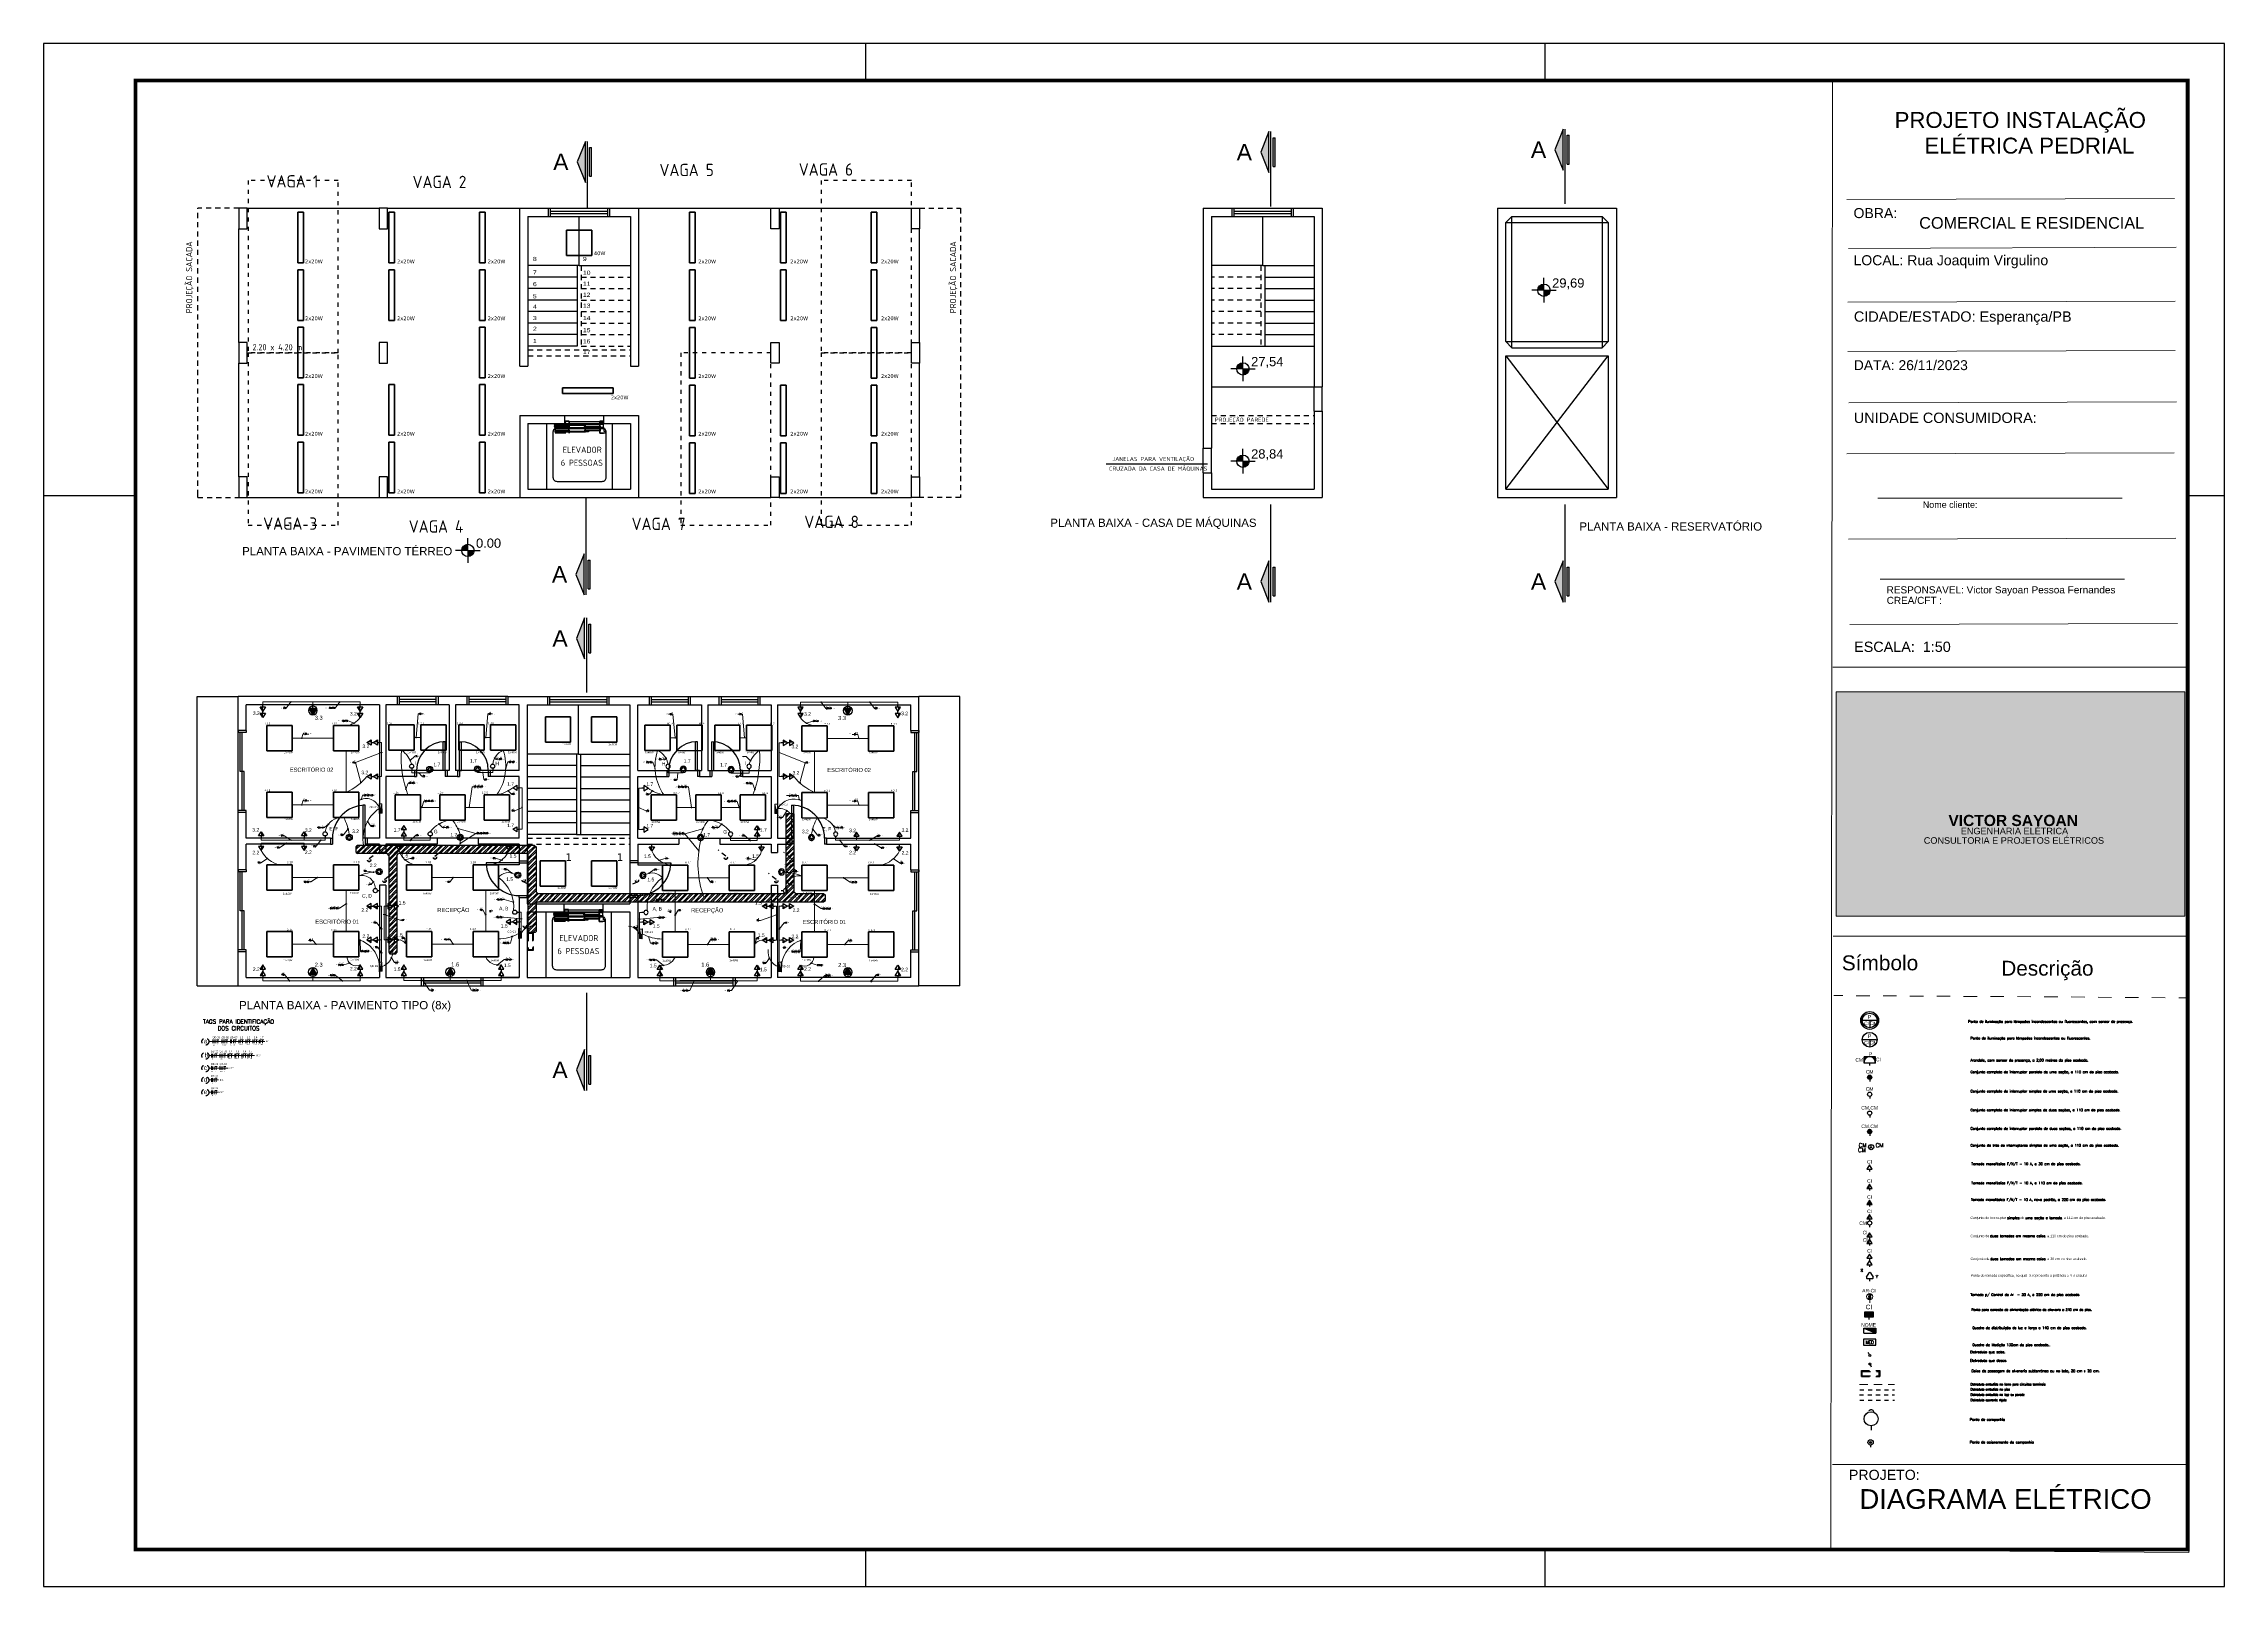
# Model space of a CAD drawing. Header units: metres. Extents: x 3257.7 to 3310.8, y 1679.5 to 1717.1.
import ezdxf
from ezdxf.enums import TextEntityAlignment as Align

# ---------------------------------------------------------------- set-up
doc = ezdxf.new("R2010")
doc.units = ezdxf.units.M
for name, pattern in [('AXIS', [6, 5, -0.5, 0, -0.5]), ('CENTER', [2, 1.25, -0.25, 0.25, -0.25]), ('CONTORNO_QUADRO_T', [0.35, 0.2, -0.15]), ('Contínuo', [0]), ('DASHDOT', [1, 0.5, -0.25, 0, -0.25]), ('DOT2', [0.125, 0, -0.125]), ('HIDDEN', [0.375, 0.25, -0.125]), ('HIDDEN2', [0.1875, 0.125, -0.0625])]:
    doc.linetypes.add(name, pattern=pattern)
for name, color, linetype in [('3', 3, 'Continuous'), ('ARQ-FOLHA', 7, 'Continuous'), ('BLOCOS', 1, 'Continuous'), ('COTA', 1, 'Continuous'), ('ELET- PEÇAS', 4, 'Continuous'), ('ELET-TOMADA', 4, 'Continuous'), ('ELETROCALHA NO FORRO', 6, 'Continuous'), ('ELETRODUTO APARENTE', 2, 'DASHDOT'), ('ELETRODUTO EMBUTIDO LAJE PAREDE', 2, 'Continuous'), ('ELETRODUTO EMBUTIDO PISO', 1, 'HIDDEN'), ('ELETRODUTO LUMINÁRIA', 3, 'Continuous'), ('ELETRODUTO TEXTO', 250, 'Continuous'), ('INTERRUPTORES', 1, 'Continuous'), ('LISTAGEM_TEXTO', 7, 'Continuous'), ('PAREDE', 4, 'Continuous'), ('PDF3_DI-Barramento Fase 3', 4, 'Continuous'), ('PDF3_eletrodutos', 3, 'Continuous'), ('PROJECAO', 1, 'HIDDEN2'), ('Quadros de Dist.', 1, 'Continuous'), ('QUADROS_E_CAIXAS', 7, 'Continuous'), ('TEXTO-1', 7, 'Continuous'), ('VISTA', 251, 'Continuous')]:
    doc.layers.add(name, color=color, linetype=linetype)
for name, color, linetype, true_color in [('DLX_BLD1_LUM', 7, 'Continuous', 0x55aa00), ('DLX_BLD1_LUMKEY_IDX', 7, 'Continuous', 0x969696), ('DLX_LUM', 7, 'Continuous', 0x00952a), ('DLX_LUMKEY_IDX', 7, 'Continuous', 0x969696), ('PDF47_Solid Fills', 7, 'Continuous', 0xc7ad54), ('PDF47_Text', 7, 'Continuous', 0xffffff)]:
    doc.layers.add(name, color=color, linetype=linetype, true_color=true_color)
for name, color, linetype, lineweight in [('ELE-PEÇAS', 10, 'Continuous', 13), ('Elet TEXT TOMADAS', 7, 'Continuous', 0), ('ELETRODUTO LUMINÁRIAS', 3, 'Continuous', 30), ('ELETRODUTOS', 5, 'Continuous', 20), ('REDE ELETRICA', 7, 'Continuous', 9), ('TOMADAS', 20, 'Continuous', 13)]:
    doc.layers.add(name, color=color, linetype=linetype, lineweight=lineweight)
doc.styles.add('ARIAL', font='arial.ttf')
doc.styles.add('Arial$001', font='arial.ttf', dxfattribs={"height": 1.562076})
doc.styles.add('GYN_Carimbo_Página', font='arial.ttf', dxfattribs={"height": 0.6})
doc.styles.add('GYN_Dispositivos', font='arial.ttf', dxfattribs={"height": 0.2})
doc.styles.add('KDF2', font='verdana.ttf', dxfattribs={"width": 0.9})
doc.styles.add('PDF Sarabun-Extra Bold', font='arialbd.ttf')
doc.styles.add('PDF Sarabun-Thin', font='arial.ttf')
doc.styles.add('ROMANS', font='ROMANS.shx', dxfattribs={"width": 0.8, "height": 0.1})
doc.styles.add('SIMPLEX', font='simplex.shx', dxfattribs={"height": 0.1})
doc.styles.get("Standard").update_dxf_attribs({"font": 'arial.ttf'})
doc.styles.add('TableTextStyle', font='')
doc.styles.add('TCTABELA-TXT', font='isocp.shx')
doc.styles.add('VERDANA', font='verdana.ttf')
doc.styles.get('TableTextStyle').set_extended_font_data('VERDANA.TTF')

# ---------------------------------------------------------------- blocks, each defined once
blk = doc.blocks.new('ntc')
for p, q in [((0, 0.25), (-0.5, 0.05)), ((-0.5, 0.05), (0.5, 0.05)), ((0.5, 0.05), (0, 0.25)), ((-0.35, -0.05), (0.35, -0.05)), ((-0.35, -0.05), (-0.35, -0.1)), ((-0.35, -0.1), (0.35, -0.1)), ((0.35, -0.05), (0.35, -0.1))]:
    blk.add_line(p, q)
for points in [[(-0.5, 0.05), (0.5, 0.05), (0, 0.25), (0.5, 0.05)], [(-0.35, -0.1), (-0.35, -0.05), (0.35, -0.1), (0.35, -0.05)]]:
    blk.add_solid(points)
blk = doc.blocks.new('np')
for q in [(-0.2, 0), (0, 0.2), (0.2, 0), (0, -0.2)]:
    blk.add_line((0, 0), q)
at = {"const_width": 0.1}
for points in [[(0, 0.05, 0.4142136), (-0.05, 0, 1)], [(-0.05, 0), (-0.05, 0, 1)], [(0, -0.05, 0.4142136), (0.05, 0, 1)]]:
    blk.add_lwpolyline(points, format="xyb", dxfattribs=at)
blk.add_circle((0, 0), 0.1)
blk.add_attdef('0.00', (0.1329, 0.0436), '', height=0.15)
blk = doc.blocks.new('*U22')
for p, q in [((-0.37, 0), (-0.42, 0)), ((0.37, 0), (-0.37, 0)), ((0, 0), (0, -0.37)), ((0.37, 0), (0.42, 0)), ((0, -0.37), (0, -0.42))]:
    blk.add_line(p, q)
blk.add_circle((0, 0), 0.416)
at = {"color": 7, "style": 'GYN_Dispositivos'}
blk.add_attdef('CI', text='', height=0.2, dxfattribs=at).set_placement((-0.16, 0), align=Align.TOP_RIGHT)
blk.add_attdef('P', text='', height=0.2, dxfattribs=at).set_placement((0, 0.16), align=Align.BOTTOM_CENTER)
blk.add_attdef('CM', text='', height=0.2, dxfattribs=at).set_placement((0.16, 0), align=Align.TOP_LEFT)
blk = doc.blocks.new('*U26')
h = blk.add_hatch(color=256)
h.paths.add_polyline_path([(0.36, 0.36), (0.29, 0.29, -0.198705), (0.42, 0, -0.198998), (0.29, -0.29), (0.36, -0.36, 0.198983), (0.5, 0, 0.198741)])
h.paths.add_polyline_path([(-0.29, 0.29), (-0.36, 0.36, 0.198841), (-0.5, 0, 0.199084), (-0.36, -0.36), (-0.29, -0.29, -0.199119), (-0.42, 0, -0.198827)])
for p, q in [((-0.37, 0), (-0.42, 0)), ((0.37, 0), (-0.37, 0)), ((0, 0), (0, -0.37)), ((0.37, 0), (0.42, 0)), ((0, -0.37), (0, -0.42))]:
    blk.add_line(p, q)
for radius in [0.503, 0.416]:
    blk.add_circle((0, 0), radius)
at = {"color": 7, "style": 'GYN_Dispositivos'}
blk.add_attdef('CI', text='', height=0.2, dxfattribs=at).set_placement((-0.16, 0), align=Align.TOP_RIGHT)
blk.add_attdef('P', text='', height=0.2, dxfattribs=at).set_placement((0, 0.16), align=Align.BOTTOM_CENTER)
blk.add_attdef('CM', text='', height=0.2, dxfattribs=at).set_placement((0.16, 0), align=Align.TOP_LEFT)
blk = doc.blocks.new('*U27')
for points in [[(0.2, 0.32, -0.383986), (0.48, 0), (0.48, 0.32)], [(0.2, -0.32), (0.48, -0.32), (0.48, 0, -0.383986)]]:
    blk.add_hatch(color=256).paths.add_polyline_path(points)
for p, q in [((0, 0), (0.13, 0)), ((0.13, -0.32), (0.13, 0.32)), ((0.13, 0.32), (0.48, 0.32)), ((0.48, -0.32), (0.48, 0.32)), ((0.13, -0.32), (0.48, -0.32))]:
    blk.add_line(p, q)
blk.add_arc((0.17, 0), 0.318, 264.0243, 95.9757)
blk = doc.blocks.new('*U12')
blk.add_line((0, 0.12), (0, 0))
blk.add_circle((0, 0.24), 0.12)
at = {"layer": 'REDE ELETRICA', "style": 'GYN_Carimbo_Página'}
blk.add_attdef('COMANDO', text='', height=0.2, dxfattribs=at).set_placement((0, 0.54), align=Align.MIDDLE_CENTER)
blk = doc.blocks.new('*U23')
for points in [[(0, 0.36, 0.414214), (-0.12, 0.24), (0, 0.24)], [(-0.12, 0.24, 0.414214), (0, 0.12), (0, 0.24)], [(0.12, 0.24, 0.414214), (0, 0.36), (0, 0.24)], [(0.12, 0.24), (0, 0.24), (0, 0.12, 0.414214)]]:
    blk.add_hatch(color=256).paths.add_polyline_path(points)
h = blk.add_hatch(color=256)
h.paths.add_polyline_path([(0.12, 0.24, 0.414214), (0, 0.36), (0, 0.24)])
h.paths.add_polyline_path([(0, 0.24), (0, 0.12, 0.414214), (0.12, 0.24)])
blk.add_line((0, 0.12), (0, 0))
blk.add_circle((0, 0.24), 0.12)
at = {"layer": 'REDE ELETRICA', "style": 'GYN_Carimbo_Página'}
blk.add_attdef('COMANDO', text='', height=0.2, dxfattribs=at).set_placement((0, 0.54), align=Align.MIDDLE_CENTER)
blk = doc.blocks.new('*U15')
for points in [[(0, 0.24), (-0.07, 0.24), (-0.15, 0.12), (0, 0.12)], [(0, 0.36), (-0.07, 0.24), (0, 0.24)]]:
    blk.add_hatch(color=256).paths.add_polyline_path(points)
for p, q in [((0, 0.36), (-0.15, 0.12)), ((-0.15, 0.12), (0.15, 0.12)), ((0.15, 0.12), (0, 0.36)), ((0, 0.12), (0, 0))]:
    blk.add_line(p, q)
at = {"layer": 'REDE ELETRICA', "style": 'GYN_Carimbo_Página'}
blk.add_attdef('CIRCUITO', text='', height=0.2, dxfattribs=at).set_placement((0, 0.54), align=Align.MIDDLE_CENTER)
blk = doc.blocks.new('*U14')
for p, q in [((0, 0.36), (-0.15, 0.12)), ((-0.15, 0.12), (0.15, 0.12)), ((0.15, 0.12), (0, 0.36)), ((0, 0.12), (0, 0))]:
    blk.add_line(p, q)
at = {"layer": 'REDE ELETRICA', "style": 'GYN_Carimbo_Página'}
blk.add_attdef('CIRCUITO', text='', height=0.2, dxfattribs=at).set_placement((0, 0.54), align=Align.MIDDLE_CENTER)
blk = doc.blocks.new('*U25')
for points in [[(0, 0.24), (-0.07, 0.24), (-0.15, 0.12), (0, 0.12)], [(0, 0.36), (-0.07, 0.24), (0, 0.24)], [(0, 0.36), (0, 0.24), (0.07, 0.24)], [(0.07, 0.24), (0, 0.24), (0, 0.12), (0.15, 0.12)]]:
    blk.add_hatch(color=256).paths.add_polyline_path(points)
for p, q in [((0, 0.36), (-0.15, 0.12)), ((-0.15, 0.12), (0.15, 0.12)), ((0.15, 0.12), (0, 0.36)), ((0, 0.12), (0, 0))]:
    blk.add_line(p, q)
at = {"layer": 'REDE ELETRICA', "style": 'GYN_Carimbo_Página'}
blk.add_attdef('CIRCUITO', text='', height=0.2, dxfattribs=at).set_placement((0, 0.54), align=Align.MIDDLE_CENTER)
blk = doc.blocks.new('TomadaAr')
at = {"layer": 'TOMADAS', "ltscale": 3}
for p, q in [((-0.036, 0.311), (-0.036, 0.282)), ((-0.036, 0.282), (0.036, 0.282)), ((-0.036, 0.245), (0.036, 0.245)), ((-0.036, 0.245), (-0.036, 0.209)), ((-0.036, 0.209), (0.036, 0.209)), ((-0.036, 0.173), (0.036, 0.173)), ((-0.036, 0.173), (-0.036, 0.136)), ((-0.036, 0.136), (0.036, 0.136)), ((0, 0.318), (0, 0)), ((0.036, 0.282), (0.036, 0.245)), ((0.036, 0.209), (0.036, 0.173)), ((0.036, 0.136), (0.036, 0.116))]:
    blk.add_line(p, q, dxfattribs=at)
blk.add_circle((0, 0.213), 0.104, dxfattribs=at)
blk.add_attdef('AR-CI', text='', height=0.12).set_placement((-0.026, 0.357), align=Align.CENTER)
blk = doc.blocks.new('Quadro terminal.')
blk.add_hatch(color=256).paths.add_polyline_path([(-0.34, 0.21), (0.34, -0.07), (0.34, 0.21)])
at = {"ltscale": 0.05}
for p, q in [((-0.34, -0.07), (-0.34, 0.21)), ((-0.34, 0.21), (0.34, 0.21)), ((-0.34, 0.21), (0.34, -0.07)), ((0.34, 0.21), (0.34, -0.07)), ((-0.34, -0.07), (0.34, -0.07))]:
    blk.add_line(p, q, dxfattribs=at)
at = {"layer": 'REDE ELETRICA', "style": 'GYN_Carimbo_Página'}
blk.add_attdef('CM', text='', height=0.2, rotation=360, dxfattribs=at).set_placement((-0.25, 0.24), align=Align.BOTTOM_LEFT)
blk = doc.blocks.new('*U20')
blk.add_hatch(color=256).paths.add_polyline_path([(-0.13, -0.13), (-0.1, -0.12), (-0.12, -0.1)])
blk.add_line((-0.11, -0.11), (-0.04, -0.04))
blk.add_lwpolyline([(-0.12, -0.1), (-0.13, -0.13), (-0.1, -0.12)], close=True)
blk.add_circle((0, 0), 0.055)
blk = doc.blocks.new('*U24')
blk.add_hatch(color=256).paths.add_polyline_path([(0.04, 0.04), (0.07, 0.05), (0.05, 0.07)])
blk.add_line((0.06, 0.06), (0.13, 0.13))
blk.add_lwpolyline([(0.05, 0.07), (0.04, 0.04), (0.07, 0.05)], close=True)
blk.add_circle((0, 0), 0.055)
blk = doc.blocks.new('*U16')
blk.add_hatch(color=256).paths.add_polyline_path([(-0.2, 0.32), (-0.2, 0.12), (0.2, 0.12), (0.2, 0.32)])
blk.add_line((0, 0.12), (0, 0))
blk.add_lwpolyline([(-0.2, 0.12), (0.2, 0.12), (0.2, 0.32), (-0.2, 0.32)], close=True)
at = {"layer": 'REDE ELETRICA', "style": 'GYN_Carimbo_Página'}
blk.add_attdef('CIRCUITO', text='', height=0.2, dxfattribs=at).set_placement((0, 0.542), align=Align.MIDDLE_CENTER)
blk = doc.blocks.new('TEBAI01')
for p, q in [((-1.6, 1.9), (-0.4, 4.1)), ((-1.3, 1.3), (1.3, 1.3)), ((0, 0), (0, 1.3)), ((0.4, 4.1), (1.6, 1.9))]:
    blk.add_line(p, q)
for centre, start, end in [((-1.3, 1.7), 143.1332, 270.777), ((0, 4), 26.0479, 153.9521), ((1.3, 1.7), 267.1811, 32.5689)]:
    blk.add_arc(centre, 0.393, start, end)
at = {"style": 'ROMANS', "flags": 8}
for tag, p in [('020', (-5, 2.2)), ('001', (3.6, 2.2))]:
    blk.add_attdef(tag, text='', height=1.6, dxfattribs=at).set_placement(p, align=Align.MIDDLE_CENTER)
blk = doc.blocks.new('Ir3s03')
for p, q in [((0, 1.02), (-0.72, 0.3)), ((0, 1.02), (0, 2.03)), ((0.72, 0.3), (0, 1.02)), ((0, 1.02), (0, 1.02))]:
    blk.add_line(p, q)
blk.add_circle((0, 1.02), 1.02)
at = {"style": 'ROMANS', "flags": 8}
for tag, p in [('031', (-2.03, -0.12)), ('030', (-1.77, 2.54)), ('009', (1.79, 2.54))]:
    blk.add_attdef(tag, text='', height=1.6, dxfattribs=at).set_placement(p, align=Align.MIDDLE_CENTER)
blk = doc.blocks.new('Tgcig02')
blk.add_line((0, 1), (0, 0))
for centre, radius in [((0, 2.6), 1.6), ((-0.35, 4.52), 0.0696)]:
    blk.add_circle(centre, radius)
blk.add_arc((0.03, 3.95), 0.686, 7.0471, 118.0951)
blk = doc.blocks.new('Ircamp08')
blk.add_line((0, 0.8), (0, 0))
for radius in [1.04, 0.36]:
    blk.add_circle((0, 1.84), radius)
at = {"linetype": 'Continuous'}
for points in [[(-0.36, 1.84), (-0.31, 1.66), (-0.31, 2.02)], [(-0.31, 2.02), (-0.18, 1.53), (-0.18, 2.15)], [(-0.18, 1.53), (-0.31, 2.02), (-0.31, 1.66)], [(-0.18, 2.15), (0, 1.48), (0, 2.2)], [(0, 1.48), (-0.18, 2.15), (-0.18, 1.53)], [(0, 2.2), (0.18, 1.53), (0.18, 2.15)], [(0.18, 1.53), (0, 2.2), (0, 1.48)], [(0.18, 2.15), (0.31, 1.66), (0.31, 2.02)], [(0.31, 1.66), (0.18, 2.15), (0.18, 1.53)], [(0.36, 1.84), (0.31, 2.02), (0.31, 1.66)]]:
    blk.add_solid(points, dxfattribs=at)
at = {"style": 'ROMANS', "flags": 8}
blk.add_attdef('009', text='', height=1.6, dxfattribs=at).set_placement((1.3, 3.14), align=Align.MIDDLE_CENTER)
blk = doc.blocks.new('FOLHA A2')
at = {"layer": 'ARQ-FOLHA'}
for p, q in [((594, 0), (0, 0)), ((0, 0), (0, -420)), ((224, -10), (224, 0)), ((409, -10), (409, 0)), ((594, -420), (594, 0)), ((0, -123), (25, -123)), ((584, -123), (594, -123)), ((224, -420), (224, -410)), ((409, -420), (409, -410)), ((0, -420), (594, -420))]:
    blk.add_line(p, q, dxfattribs=at)
at = {"layer": 'ARQ-FOLHA', "const_width": 1}
blk.add_lwpolyline([(25, -410), (584, -410), (584, -10), (25, -10), (25, -410)], dxfattribs=at)
blk = doc.blocks.new('QLT SOBRE-50')
at = {"ltscale": 0.03}
h = blk.add_hatch(color=3, dxfattribs=at)
h.set_gradient(color1=(0, 255, 0), color2=(0, 255, 0), tint=1)
h.paths.add_polyline_path([(-0.225, 0.12), (-0.225, 0), (0.225, 0)])
for p, q in [((-0.245, 0.12), (-0.245, 0.14)), ((0.245, 0.14), (-0.245, 0.14)), ((0.245, 0.12), (-0.245, 0.12)), ((-0.225, 0.12), (-0.225, 0)), ((0.225, 0), (-0.225, 0.12)), ((-0.225, 0), (0.225, 0)), ((0.225, 0), (0.225, 0.12)), ((0.245, 0.12), (0.245, 0.14))]:
    blk.add_line(p, q)
blk = doc.blocks.new('TOM-BAIXA')
at = {"layer": 'ELET- PEÇAS'}
blk.add_line((0, -0.09), (0, 0), dxfattribs=at)
blk.add_lwpolyline([(0.006, -0.247), (0.091, -0.101, 0.57735), (0.084, -0.09), (-0.084, -0.09, 0.57735), (-0.091, -0.101), (-0.006, -0.247, 0.57735)], format="xyb", close=True, dxfattribs=at)
blk = doc.blocks.new('bifasica')
at = {"layer": 'ELET-TOMADA', "ltscale": 0.5}
blk.add_hatch(color=256, dxfattribs=at).paths.add_polyline_path([(-0.043, -0.084, 0.57735), (-0.032, -0.09), (0.114, -0.006, 0.57735), (0.114, 0.007), (-0.032, 0.091, 0.57735), (-0.043, 0.085)])
at = {"layer": 'ELETRODUTO LUMINÁRIAS'}
blk.add_circle((0.012, 0.001), 0.114, dxfattribs=at)
at = {"layer": 'ELET-TOMADA', "ltscale": 0.5, "rotation": 90}
blk.add_blockref('TOM-BAIXA', (-0.133, 0), dxfattribs=at)
blk = doc.blocks.new('*U36')
for p, q in [((0, 0.36), (-0.15, 0.12)), ((-0.15, 0.12), (0.15, 0.12)), ((0.15, 0.12), (0, 0.36)), ((0, 0.12), (0, 0))]:
    blk.add_line(p, q)
blk.add_circle((0, 0.2), 0.17)
at = {"layer": 'REDE ELETRICA', "style": 'GYN_Carimbo_Página'}
blk.add_attdef('CIRCUITO', text='', height=0.2, dxfattribs=at).set_placement((0, 0.54), align=Align.MIDDLE_CENTER)

msp = doc.modelspace()

# ---------------------------------------------------------------- hatches: boundary and pattern name
at = {"linetype": 'Contínuo', "true_color": 0xfecc66}
h = msp.add_hatch(color=31, dxfattribs=at)
h.dxf.hatch_style = 1
h.set_gradient(color1=(254, 204, 102))
h.paths.add_polyline_path([(3305.403, 1699.878), (3305.499, 1699.931), (3306.234, 1699.53), (3306.287, 1699.772), (3305.503, 1700.202), (3305.172, 1700.018), (3305.172, 1699.608), (3306.029, 1699.124), (3306.029, 1699.006), (3305.799, 1698.873), (3305.805, 1698.622), (3306.258, 1698.88), (3306.259, 1699.271), (3305.402, 1699.755)])
h.paths.add_polyline_path([(3305.613, 1699.268), (3305.392, 1699.268), (3305.392, 1698.772), (3304.957, 1698.999), (3304.957, 1699.919), (3304.722, 1699.854), (3304.736, 1698.875), (3305.396, 1698.518), (3305.613, 1698.523)])
at = {"layer": 'BLOCOS'}
h = msp.add_hatch(color=256, dxfattribs=at)
edge = h.paths.add_edge_path()
edge.add_line((3270.466, 1707.556), (3270.379, 1707.556))
edge.add_arc((3270.379, 1707.559), 0.00239, -180.0023, -90.0023, ccw=False)
edge.add_line((3270.376, 1707.559), (3270.376, 1707.564))
edge.add_line((3270.376, 1707.564), (3270.377, 1707.564))
edge.add_line((3270.377, 1707.564), (3270.377, 1707.559))
edge.add_arc((3270.379, 1707.559), 0.0012, -180.0044, -91.5618)
edge.add_line((3270.379, 1707.558), (3270.466, 1707.558))
edge.add_arc((3270.466, 1707.559), 0.0012, -89.9939, -0.0012)
edge.add_line((3270.468, 1707.559), (3270.468, 1707.586))
edge.add_arc((3270.466, 1707.586), 0.0012, -359.9988, -270.0109)
edge.add_line((3270.466, 1707.587), (3270.453, 1707.587))
edge.add_line((3270.453, 1707.587), (3270.453, 1707.588))
edge.add_line((3270.453, 1707.588), (3270.466, 1707.588))
edge.add_arc((3270.467, 1707.586), 0.00231, -362.1651, -267.8349, ccw=False)
edge.add_line((3270.469, 1707.586), (3270.469, 1707.559))
edge.add_arc((3270.466, 1707.559), 0.0024, -449.8635, -359.9955, ccw=False)
h = msp.add_hatch(color=256, dxfattribs=at)
edge = h.paths.add_edge_path()
edge.add_line((3270.453, 1707.76), (3270.467, 1707.76))
edge.add_arc((3270.467, 1707.762), 0.00184, -90, 0)
edge.add_line((3270.469, 1707.762), (3270.469, 1707.846))
edge.add_arc((3270.467, 1707.846), 0.00184, 0, 90)
edge.add_line((3270.467, 1707.848), (3270.383, 1707.848))
edge.add_arc((3270.383, 1707.846), 0.00184, -270, -180)
edge.add_line((3270.381, 1707.846), (3270.381, 1707.826))
edge.add_arc((3270.383, 1707.826), 0.00184, -180, -90)
edge.add_line((3270.383, 1707.824), (3270.391, 1707.824))
edge.add_line((3270.391, 1707.824), (3270.391, 1707.825))
edge.add_line((3270.391, 1707.825), (3270.383, 1707.825))
edge.add_arc((3270.383, 1707.826), 0.000639, -180, -90, ccw=False)
edge.add_line((3270.382, 1707.826), (3270.382, 1707.846))
edge.add_arc((3270.383, 1707.846), 0.000639, -270, -180, ccw=False)
edge.add_line((3270.383, 1707.847), (3270.467, 1707.847))
edge.add_arc((3270.467, 1707.846), 0.000639, -360, -270, ccw=False)
edge.add_line((3270.468, 1707.846), (3270.468, 1707.762))
edge.add_arc((3270.467, 1707.762), 0.000639, -450, -360, ccw=False)
edge.add_line((3270.467, 1707.761), (3270.453, 1707.761))
edge.add_line((3270.453, 1707.761), (3270.453, 1707.76))
at = {"layer": 'BLOCOS', "linetype": 'Continuous'}
h = msp.add_hatch(color=256, dxfattribs=at)
edge = h.paths.add_edge_path()
edge.add_arc((3270.48, 1707.764), 0.00239, -270, -180)
edge.add_line((3270.477, 1707.764), (3270.477, 1707.753))
edge.add_arc((3270.48, 1707.753), 0.00239, -180, -90)
edge.add_line((3270.48, 1707.751), (3270.863, 1707.751))
edge.add_arc((3270.863, 1707.75), 0.0012, -360, -270, ccw=False)
edge.add_line((3270.864, 1707.75), (3270.864, 1707.725))
edge.add_arc((3270.863, 1707.725), 0.0012, -90, 0, ccw=False)
edge.add_line((3270.863, 1707.724), (3270.85, 1707.724))
edge.add_line((3270.85, 1707.724), (3270.85, 1707.722))
edge.add_line((3270.85, 1707.722), (3270.863, 1707.722))
edge.add_arc((3270.863, 1707.725), 0.00239, -90, 0.0009)
edge.add_line((3270.865, 1707.725), (3270.865, 1707.75))
edge.add_arc((3270.863, 1707.75), 0.00239, -360, -270)
edge.add_line((3270.863, 1707.752), (3270.48, 1707.752))
edge.add_arc((3270.48, 1707.753), 0.0012, -180, -90, ccw=False)
edge.add_line((3270.479, 1707.753), (3270.479, 1707.764))
edge.add_arc((3270.48, 1707.764), 0.00116, -271.9125, -178.0875, ccw=False)
edge.add_line((3270.48, 1707.765), (3270.491, 1707.765))
edge.add_line((3270.491, 1707.765), (3270.491, 1707.766))
edge.add_line((3270.491, 1707.766), (3270.48, 1707.766))
at = {"layer": 'BLOCOS'}
h = msp.add_hatch(color=256, dxfattribs=at)
edge = h.paths.add_edge_path()
edge.add_arc((3270.867, 1707.597), 0.00287, -89.9944, -0.0056)
edge.add_line((3270.87, 1707.597), (3270.87, 1707.611))
edge.add_arc((3270.867, 1707.611), 0.00287, -359.9978, -270.0022)
edge.add_line((3270.867, 1707.614), (3270.846, 1707.614))
edge.add_line((3270.846, 1707.614), (3270.846, 1707.612))
edge.add_line((3270.846, 1707.612), (3270.867, 1707.612))
edge.add_arc((3270.867, 1707.611), 0.000958, -359.988, -270.012, ccw=False)
edge.add_line((3270.868, 1707.611), (3270.868, 1707.597))
edge.add_arc((3270.867, 1707.597), 0.000958, -89.9777, -0.0223, ccw=False)
edge.add_line((3270.867, 1707.596), (3270.499, 1707.596))
edge.add_arc((3270.499, 1707.597), 0.000958, -179.9777, -90.0223, ccw=False)
edge.add_line((3270.498, 1707.597), (3270.498, 1707.611))
edge.add_arc((3270.499, 1707.611), 0.000958, -269.988, -180.012, ccw=False)
edge.add_line((3270.499, 1707.612), (3270.52, 1707.612))
edge.add_line((3270.52, 1707.612), (3270.52, 1707.614))
edge.add_line((3270.52, 1707.614), (3270.499, 1707.614))
edge.add_arc((3270.499, 1707.611), 0.00287, -269.9978, -180.0022)
edge.add_line((3270.496, 1707.611), (3270.496, 1707.597))
edge.add_arc((3270.499, 1707.597), 0.00287, -179.9944, -90.0056)
edge.add_line((3270.499, 1707.594), (3270.867, 1707.594))
at = {"layer": 'BLOCOS', "linetype": 'Continuous'}
h = msp.add_hatch(color=256, dxfattribs=at)
edge = h.paths.add_edge_path()
edge.add_line((3270.859, 1707.733), (3270.859, 1707.732))
edge.add_line((3270.859, 1707.732), (3270.845, 1707.732))
edge.add_arc((3270.845, 1707.732), 0.000639, -270, -180)
edge.add_line((3270.845, 1707.732), (3270.845, 1707.718))
edge.add_arc((3270.845, 1707.718), 0.000639, -180, -90)
edge.add_line((3270.845, 1707.717), (3270.853, 1707.717))
edge.add_arc((3270.853, 1707.715), 0.00176, -360, -270, ccw=False)
edge.add_line((3270.855, 1707.715), (3270.855, 1707.703))
edge.add_arc((3270.856, 1707.703), 0.000639, -180, -90)
edge.add_line((3270.856, 1707.703), (3270.87, 1707.703))
edge.add_line((3270.87, 1707.703), (3270.87, 1707.702))
edge.add_line((3270.87, 1707.702), (3270.856, 1707.702))
edge.add_arc((3270.856, 1707.703), 0.0016, -180, -90, ccw=False)
edge.add_line((3270.854, 1707.703), (3270.854, 1707.715))
edge.add_arc((3270.853, 1707.715), 0.000798, 0, 90)
edge.add_line((3270.853, 1707.716), (3270.845, 1707.716))
edge.add_arc((3270.845, 1707.718), 0.0016, -180, -90, ccw=False)
edge.add_line((3270.844, 1707.718), (3270.844, 1707.732))
edge.add_arc((3270.845, 1707.732), 0.0016, -270, -180, ccw=False)
edge.add_line((3270.845, 1707.733), (3270.859, 1707.733))
h = msp.add_hatch(color=256, dxfattribs=at)
edge = h.paths.add_edge_path()
edge.add_arc((3270.847, 1707.73), 0.00239, -270, -180)
edge.add_line((3270.845, 1707.73), (3270.845, 1707.72))
edge.add_arc((3270.847, 1707.72), 0.00239, -180, -90)
edge.add_line((3270.847, 1707.717), (3271.224, 1707.717))
edge.add_arc((3271.224, 1707.716), 0.0012, -360, -270, ccw=False)
edge.add_line((3271.225, 1707.716), (3271.225, 1707.691))
edge.add_arc((3271.224, 1707.691), 0.0012, -450, -360, ccw=False)
edge.add_line((3271.224, 1707.69), (3271.211, 1707.69))
edge.add_line((3271.211, 1707.69), (3271.211, 1707.689))
edge.add_line((3271.211, 1707.689), (3271.224, 1707.689))
edge.add_arc((3271.224, 1707.691), 0.00239, -90, 0.0009)
edge.add_line((3271.226, 1707.691), (3271.226, 1707.716))
edge.add_arc((3271.224, 1707.716), 0.00239, 0, 90)
edge.add_line((3271.224, 1707.718), (3270.847, 1707.718))
edge.add_arc((3270.847, 1707.72), 0.0012, -180, -90, ccw=False)
edge.add_line((3270.846, 1707.72), (3270.846, 1707.73))
edge.add_arc((3270.847, 1707.73), 0.00116, -271.9125, -178.0875, ccw=False)
edge.add_line((3270.847, 1707.731), (3270.858, 1707.731))
edge.add_line((3270.858, 1707.731), (3270.858, 1707.732))
edge.add_line((3270.858, 1707.732), (3270.847, 1707.732))
at = {"layer": 'BLOCOS'}
h = msp.add_hatch(color=256, dxfattribs=at)
edge = h.paths.add_edge_path()
edge.add_arc((3271.222, 1707.665), 0.000958, -359.9923, -270.0016, ccw=False)
edge.add_line((3271.223, 1707.665), (3271.223, 1707.623))
edge.add_arc((3271.222, 1707.623), 0.000958, -89.988, -0.012, ccw=False)
edge.add_line((3271.222, 1707.622), (3270.857, 1707.622))
edge.add_arc((3270.857, 1707.623), 0.000958, -179.9984, -90.0077, ccw=False)
edge.add_line((3270.856, 1707.623), (3270.856, 1707.637))
edge.add_arc((3270.857, 1707.637), 0.000958, -269.9923, -180.0016, ccw=False)
edge.add_line((3270.857, 1707.638), (3270.878, 1707.638))
edge.add_line((3270.878, 1707.638), (3270.878, 1707.64))
edge.add_line((3270.878, 1707.64), (3270.857, 1707.64))
edge.add_arc((3270.857, 1707.637), 0.00287, -269.9958, -180.0002)
edge.add_line((3270.854, 1707.637), (3270.854, 1707.623))
edge.add_arc((3270.857, 1707.623), 0.00287, -180.0027, -89.9973)
edge.add_line((3270.857, 1707.62), (3271.223, 1707.62))
edge.add_arc((3271.223, 1707.622), 0.00192, -89.4879, 0.0032)
edge.add_line((3271.225, 1707.622), (3271.225, 1707.665))
edge.add_arc((3271.222, 1707.665), 0.00287, -359.9978, -270.0022)
edge.add_line((3271.222, 1707.668), (3271.201, 1707.668))
edge.add_line((3271.201, 1707.668), (3271.201, 1707.666))
edge.add_line((3271.201, 1707.666), (3271.222, 1707.666))
h = msp.add_hatch(color=256, dxfattribs=at)
edge = h.paths.add_edge_path()
edge.add_line((3271.296, 1707.825), (3271.303, 1707.825))
edge.add_arc((3271.303, 1707.826), 0.000639, -90, 0)
edge.add_line((3271.304, 1707.826), (3271.304, 1707.846))
edge.add_arc((3271.303, 1707.846), 0.000639, -360, -270)
edge.add_line((3271.303, 1707.847), (3271.219, 1707.847))
edge.add_arc((3271.219, 1707.846), 0.000639, -270, -180)
edge.add_line((3271.219, 1707.846), (3271.219, 1707.737))
edge.add_arc((3271.219, 1707.737), 0.000639, -180, -90)
edge.add_line((3271.219, 1707.736), (3271.227, 1707.736))
edge.add_arc((3271.227, 1707.733), 0.00303, -360, -270, ccw=False)
edge.add_line((3271.23, 1707.733), (3271.23, 1707.695))
edge.add_arc((3271.231, 1707.695), 0.000639, -180, -90)
edge.add_line((3271.231, 1707.694), (3271.303, 1707.694))
edge.add_arc((3271.303, 1707.695), 0.000639, -90, 0)
edge.add_line((3271.304, 1707.695), (3271.304, 1707.708))
edge.add_line((3271.304, 1707.708), (3271.305, 1707.708))
edge.add_line((3271.305, 1707.708), (3271.305, 1707.695))
edge.add_arc((3271.303, 1707.695), 0.00184, -90, 0, ccw=False)
edge.add_line((3271.303, 1707.693), (3271.231, 1707.693))
edge.add_arc((3271.231, 1707.695), 0.00184, -180, -90, ccw=False)
edge.add_line((3271.229, 1707.695), (3271.229, 1707.733))
edge.add_arc((3271.227, 1707.733), 0.00184, -360, -270)
edge.add_line((3271.227, 1707.735), (3271.219, 1707.735))
edge.add_arc((3271.219, 1707.737), 0.00184, -180, -90, ccw=False)
edge.add_line((3271.217, 1707.737), (3271.217, 1707.846))
edge.add_arc((3271.219, 1707.846), 0.00184, -270, -180, ccw=False)
edge.add_line((3271.219, 1707.848), (3271.303, 1707.848))
edge.add_arc((3271.303, 1707.846), 0.00184, -360, -270, ccw=False)
edge.add_line((3271.305, 1707.846), (3271.305, 1707.826))
edge.add_arc((3271.303, 1707.826), 0.00184, -90, 0, ccw=False)
edge.add_line((3271.303, 1707.824), (3271.296, 1707.824))
edge.add_line((3271.296, 1707.824), (3271.296, 1707.825))
h = msp.add_hatch(color=256, dxfattribs=at)
edge = h.paths.add_edge_path()
edge.add_arc((3271.232, 1707.666), 0.00255, -269.9981, -180.0046)
edge.add_line((3271.229, 1707.666), (3271.229, 1707.615))
edge.add_arc((3271.228, 1707.615), 0.00128, -88.348, -1.652, ccw=False)
edge.add_line((3271.228, 1707.614), (3271.22, 1707.614))
edge.add_arc((3271.22, 1707.611), 0.00256, -269.9935, -180.0065)
edge.add_line((3271.217, 1707.611), (3271.217, 1707.559))
edge.add_arc((3271.22, 1707.559), 0.00239, -180, -90)
edge.add_line((3271.22, 1707.556), (3271.308, 1707.556))
edge.add_arc((3271.308, 1707.559), 0.00239, -88.899, 0.0051)
edge.add_line((3271.31, 1707.559), (3271.31, 1707.564))
edge.add_line((3271.31, 1707.564), (3271.309, 1707.564))
edge.add_line((3271.309, 1707.564), (3271.309, 1707.559))
edge.add_arc((3271.308, 1707.559), 0.0012, -87.7204, -0.0264, ccw=False)
edge.add_line((3271.308, 1707.558), (3271.22, 1707.558))
edge.add_arc((3271.22, 1707.559), 0.0012, -180, -90.5171, ccw=False)
edge.add_line((3271.219, 1707.559), (3271.219, 1707.611))
edge.add_arc((3271.22, 1707.611), 0.00128, -269.9958, -180.0087, ccw=False)
edge.add_line((3271.22, 1707.613), (3271.228, 1707.613))
edge.add_arc((3271.228, 1707.615), 0.00255, -89.8291, -1.1685)
edge.add_line((3271.231, 1707.615), (3271.231, 1707.666))
edge.add_arc((3271.232, 1707.666), 0.00128, -269.9926, -180.0165, ccw=False)
edge.add_line((3271.232, 1707.667), (3271.235, 1707.667))
edge.add_line((3271.235, 1707.667), (3271.235, 1707.668))
edge.add_line((3271.235, 1707.668), (3271.232, 1707.668))
h = msp.add_hatch(color=256, dxfattribs=at)
edge = h.paths.add_edge_path()
edge.add_line((3270.436, 1695.858), (3270.45, 1695.858))
edge.add_arc((3270.45, 1695.86), 0.00184, -90, 0)
edge.add_line((3270.452, 1695.86), (3270.452, 1695.944))
edge.add_arc((3270.45, 1695.944), 0.00184, 0, 90)
edge.add_line((3270.45, 1695.946), (3270.366, 1695.946))
edge.add_arc((3270.366, 1695.944), 0.00184, -270, -180)
edge.add_line((3270.364, 1695.944), (3270.364, 1695.924))
edge.add_arc((3270.366, 1695.924), 0.00184, -180, -90)
edge.add_line((3270.366, 1695.922), (3270.374, 1695.922))
edge.add_line((3270.374, 1695.922), (3270.374, 1695.923))
edge.add_line((3270.374, 1695.923), (3270.366, 1695.923))
edge.add_arc((3270.366, 1695.924), 0.000639, -180, -90, ccw=False)
edge.add_line((3270.366, 1695.924), (3270.366, 1695.944))
edge.add_arc((3270.366, 1695.944), 0.000639, -270, -180, ccw=False)
edge.add_line((3270.366, 1695.945), (3270.45, 1695.945))
edge.add_arc((3270.45, 1695.944), 0.000639, -360, -270, ccw=False)
edge.add_line((3270.451, 1695.944), (3270.451, 1695.86))
edge.add_arc((3270.45, 1695.86), 0.000639, -450, -360, ccw=False)
edge.add_line((3270.45, 1695.859), (3270.436, 1695.859))
edge.add_line((3270.436, 1695.859), (3270.436, 1695.858))
at = {"layer": 'BLOCOS', "linetype": 'Continuous'}
h = msp.add_hatch(color=256, dxfattribs=at)
edge = h.paths.add_edge_path()
edge.add_arc((3270.463, 1695.861), 0.00239, -270, -180)
edge.add_line((3270.461, 1695.861), (3270.461, 1695.851))
edge.add_arc((3270.463, 1695.851), 0.00239, -180, -90)
edge.add_line((3270.463, 1695.849), (3270.847, 1695.849))
edge.add_arc((3270.847, 1695.847), 0.0012, -360, -270, ccw=False)
edge.add_line((3270.848, 1695.847), (3270.848, 1695.823))
edge.add_arc((3270.847, 1695.823), 0.0012, -90, 0, ccw=False)
edge.add_line((3270.847, 1695.822), (3270.833, 1695.822))
edge.add_line((3270.833, 1695.822), (3270.833, 1695.82))
edge.add_line((3270.833, 1695.82), (3270.847, 1695.82))
edge.add_arc((3270.847, 1695.823), 0.00239, -90, 0.0009)
edge.add_line((3270.849, 1695.823), (3270.849, 1695.847))
edge.add_arc((3270.847, 1695.847), 0.00239, -360, -270)
edge.add_line((3270.847, 1695.85), (3270.463, 1695.85))
edge.add_arc((3270.463, 1695.851), 0.0012, -180, -90, ccw=False)
edge.add_line((3270.462, 1695.851), (3270.462, 1695.861))
edge.add_arc((3270.463, 1695.862), 0.00116, -271.9125, -178.0875, ccw=False)
edge.add_line((3270.463, 1695.863), (3270.475, 1695.863))
edge.add_line((3270.475, 1695.863), (3270.475, 1695.864))
edge.add_line((3270.475, 1695.864), (3270.463, 1695.864))
h = msp.add_hatch(color=256, dxfattribs=at)
edge = h.paths.add_edge_path()
edge.add_line((3270.842, 1695.831), (3270.842, 1695.83))
edge.add_line((3270.842, 1695.83), (3270.829, 1695.83))
edge.add_arc((3270.829, 1695.83), 0.000639, -270, -180)
edge.add_line((3270.828, 1695.83), (3270.828, 1695.816))
edge.add_arc((3270.829, 1695.816), 0.000639, -180, -90)
edge.add_line((3270.829, 1695.815), (3270.837, 1695.815))
edge.add_arc((3270.837, 1695.813), 0.00176, -360, -270, ccw=False)
edge.add_line((3270.839, 1695.813), (3270.839, 1695.801))
edge.add_arc((3270.839, 1695.801), 0.000639, -180, -90)
edge.add_line((3270.839, 1695.801), (3270.854, 1695.801))
edge.add_line((3270.854, 1695.801), (3270.854, 1695.8))
edge.add_line((3270.854, 1695.8), (3270.839, 1695.8))
edge.add_arc((3270.839, 1695.801), 0.0016, -180, -90, ccw=False)
edge.add_line((3270.838, 1695.801), (3270.838, 1695.813))
edge.add_arc((3270.837, 1695.813), 0.000798, 0, 90)
edge.add_line((3270.837, 1695.814), (3270.829, 1695.814))
edge.add_arc((3270.829, 1695.816), 0.0016, -180, -90, ccw=False)
edge.add_line((3270.827, 1695.816), (3270.827, 1695.83))
edge.add_arc((3270.829, 1695.83), 0.0016, -270, -180, ccw=False)
edge.add_line((3270.829, 1695.831), (3270.842, 1695.831))
h = msp.add_hatch(color=256, dxfattribs=at)
edge = h.paths.add_edge_path()
edge.add_arc((3270.831, 1695.828), 0.00239, -270, -180)
edge.add_line((3270.828, 1695.828), (3270.828, 1695.818))
edge.add_arc((3270.831, 1695.818), 0.00239, -180, -90)
edge.add_line((3270.831, 1695.815), (3271.207, 1695.815))
edge.add_arc((3271.207, 1695.814), 0.0012, -360, -270, ccw=False)
edge.add_line((3271.209, 1695.814), (3271.209, 1695.789))
edge.add_arc((3271.207, 1695.789), 0.0012, -450, -360, ccw=False)
edge.add_line((3271.207, 1695.788), (3271.194, 1695.788))
edge.add_line((3271.194, 1695.788), (3271.194, 1695.787))
edge.add_line((3271.194, 1695.787), (3271.207, 1695.787))
edge.add_arc((3271.207, 1695.789), 0.00239, -90, 0.0009)
edge.add_line((3271.21, 1695.789), (3271.21, 1695.814))
edge.add_arc((3271.207, 1695.814), 0.00239, 0, 90)
edge.add_line((3271.207, 1695.816), (3270.831, 1695.816))
edge.add_arc((3270.831, 1695.818), 0.0012, -180, -90, ccw=False)
edge.add_line((3270.829, 1695.818), (3270.829, 1695.828))
edge.add_arc((3270.831, 1695.828), 0.00116, -271.9125, -178.0875, ccw=False)
edge.add_line((3270.831, 1695.829), (3270.842, 1695.829))
edge.add_line((3270.842, 1695.829), (3270.842, 1695.83))
edge.add_line((3270.842, 1695.83), (3270.831, 1695.83))
at = {"layer": 'BLOCOS'}
h = msp.add_hatch(color=256, dxfattribs=at)
edge = h.paths.add_edge_path()
edge.add_line((3271.279, 1695.923), (3271.287, 1695.923))
edge.add_arc((3271.287, 1695.924), 0.000639, -90, 0)
edge.add_line((3271.287, 1695.924), (3271.287, 1695.944))
edge.add_arc((3271.287, 1695.944), 0.000639, -360, -270)
edge.add_line((3271.287, 1695.945), (3271.203, 1695.945))
edge.add_arc((3271.203, 1695.944), 0.000639, -270, -180)
edge.add_line((3271.202, 1695.944), (3271.202, 1695.834))
edge.add_arc((3271.203, 1695.834), 0.000639, -180, -90)
edge.add_line((3271.203, 1695.834), (3271.211, 1695.834))
edge.add_arc((3271.211, 1695.831), 0.00303, -360, -270, ccw=False)
edge.add_line((3271.214, 1695.831), (3271.214, 1695.793))
edge.add_arc((3271.214, 1695.793), 0.000639, -180, -90)
edge.add_line((3271.214, 1695.792), (3271.287, 1695.792))
edge.add_arc((3271.287, 1695.793), 0.000639, -90, 0)
edge.add_line((3271.287, 1695.793), (3271.287, 1695.805))
edge.add_line((3271.287, 1695.805), (3271.289, 1695.805))
edge.add_line((3271.289, 1695.805), (3271.289, 1695.793))
edge.add_arc((3271.287, 1695.793), 0.00184, -90, 0, ccw=False)
edge.add_line((3271.287, 1695.791), (3271.214, 1695.791))
edge.add_arc((3271.214, 1695.793), 0.00184, -180, -90, ccw=False)
edge.add_line((3271.212, 1695.793), (3271.212, 1695.831))
edge.add_arc((3271.211, 1695.831), 0.00184, -360, -270)
edge.add_line((3271.211, 1695.833), (3271.203, 1695.833))
edge.add_arc((3271.203, 1695.834), 0.00184, -180, -90, ccw=False)
edge.add_line((3271.201, 1695.834), (3271.201, 1695.944))
edge.add_arc((3271.203, 1695.944), 0.00184, -270, -180, ccw=False)
edge.add_line((3271.203, 1695.946), (3271.287, 1695.946))
edge.add_arc((3271.287, 1695.944), 0.00184, -360, -270, ccw=False)
edge.add_line((3271.289, 1695.944), (3271.289, 1695.924))
edge.add_arc((3271.287, 1695.924), 0.00184, -90, 0, ccw=False)
edge.add_line((3271.287, 1695.922), (3271.279, 1695.922))
edge.add_line((3271.279, 1695.922), (3271.279, 1695.923))
h = msp.add_hatch(color=256, dxfattribs=at)
edge = h.paths.add_edge_path()
edge.add_line((3270.45, 1695.654), (3270.362, 1695.654))
edge.add_arc((3270.362, 1695.657), 0.00239, -180.0023, -90.0023, ccw=False)
edge.add_line((3270.36, 1695.657), (3270.36, 1695.662))
edge.add_line((3270.36, 1695.662), (3270.361, 1695.662))
edge.add_line((3270.361, 1695.662), (3270.361, 1695.657))
edge.add_arc((3270.362, 1695.657), 0.0012, -180.0044, -91.5618)
edge.add_line((3270.362, 1695.655), (3270.45, 1695.655))
edge.add_arc((3270.45, 1695.657), 0.0012, -89.9939, -0.0012)
edge.add_line((3270.451, 1695.657), (3270.451, 1695.684))
edge.add_arc((3270.45, 1695.684), 0.0012, -359.9988, -270.0109)
edge.add_line((3270.45, 1695.685), (3270.436, 1695.685))
edge.add_line((3270.436, 1695.685), (3270.436, 1695.686))
edge.add_line((3270.436, 1695.686), (3270.45, 1695.686))
edge.add_arc((3270.45, 1695.684), 0.00231, -362.1651, -267.8349, ccw=False)
edge.add_line((3270.452, 1695.684), (3270.452, 1695.657))
edge.add_arc((3270.45, 1695.657), 0.0024, -449.8635, -359.9955, ccw=False)
h = msp.add_hatch(color=256, dxfattribs=at)
edge = h.paths.add_edge_path()
edge.add_arc((3270.851, 1695.695), 0.00287, -89.9944, -0.0056)
edge.add_line((3270.854, 1695.695), (3270.854, 1695.709))
edge.add_arc((3270.851, 1695.709), 0.00287, -359.9978, -270.0022)
edge.add_line((3270.851, 1695.712), (3270.83, 1695.712))
edge.add_line((3270.83, 1695.712), (3270.83, 1695.71))
edge.add_line((3270.83, 1695.71), (3270.851, 1695.71))
edge.add_arc((3270.851, 1695.709), 0.000958, -359.988, -270.012, ccw=False)
edge.add_line((3270.852, 1695.709), (3270.852, 1695.695))
edge.add_arc((3270.851, 1695.695), 0.000958, -89.9777, -0.0223, ccw=False)
edge.add_line((3270.851, 1695.694), (3270.482, 1695.694))
edge.add_arc((3270.482, 1695.695), 0.000958, -179.9777, -90.0223, ccw=False)
edge.add_line((3270.481, 1695.695), (3270.481, 1695.709))
edge.add_arc((3270.482, 1695.709), 0.000958, -269.988, -180.012, ccw=False)
edge.add_line((3270.482, 1695.71), (3270.503, 1695.71))
edge.add_line((3270.503, 1695.71), (3270.503, 1695.712))
edge.add_line((3270.503, 1695.712), (3270.482, 1695.712))
edge.add_arc((3270.482, 1695.709), 0.00287, -269.9978, -180.0022)
edge.add_line((3270.479, 1695.709), (3270.479, 1695.695))
edge.add_arc((3270.482, 1695.695), 0.00287, -179.9944, -90.0056)
edge.add_line((3270.482, 1695.692), (3270.851, 1695.692))
h = msp.add_hatch(color=256, dxfattribs=at)
edge = h.paths.add_edge_path()
edge.add_arc((3271.206, 1695.763), 0.000958, -359.9923, -270.0016, ccw=False)
edge.add_line((3271.207, 1695.763), (3271.207, 1695.721))
edge.add_arc((3271.206, 1695.721), 0.000958, -89.988, -0.012, ccw=False)
edge.add_line((3271.206, 1695.72), (3270.84, 1695.72))
edge.add_arc((3270.84, 1695.721), 0.000958, -179.9984, -90.0077, ccw=False)
edge.add_line((3270.839, 1695.721), (3270.839, 1695.735))
edge.add_arc((3270.84, 1695.735), 0.000958, -269.9923, -180.0016, ccw=False)
edge.add_line((3270.84, 1695.736), (3270.862, 1695.736))
edge.add_line((3270.862, 1695.736), (3270.862, 1695.738))
edge.add_line((3270.862, 1695.738), (3270.84, 1695.738))
edge.add_arc((3270.84, 1695.735), 0.00287, -269.9958, -180.0002)
edge.add_line((3270.838, 1695.735), (3270.838, 1695.721))
edge.add_arc((3270.84, 1695.721), 0.00287, -180.0027, -89.9973)
edge.add_line((3270.84, 1695.718), (3271.207, 1695.718))
edge.add_arc((3271.207, 1695.72), 0.00192, -89.4879, 0.0032)
edge.add_line((3271.209, 1695.72), (3271.209, 1695.763))
edge.add_arc((3271.206, 1695.763), 0.00287, -359.9978, -270.0022)
edge.add_line((3271.206, 1695.766), (3271.185, 1695.766))
edge.add_line((3271.185, 1695.766), (3271.185, 1695.764))
edge.add_line((3271.185, 1695.764), (3271.206, 1695.764))
h = msp.add_hatch(color=256, dxfattribs=at)
edge = h.paths.add_edge_path()
edge.add_arc((3271.215, 1695.763), 0.00255, -269.9981, -180.0046)
edge.add_line((3271.213, 1695.763), (3271.213, 1695.713))
edge.add_arc((3271.212, 1695.713), 0.00128, -88.348, -1.652, ccw=False)
edge.add_line((3271.212, 1695.712), (3271.203, 1695.712))
edge.add_arc((3271.203, 1695.709), 0.00256, -269.9935, -180.0065)
edge.add_line((3271.201, 1695.709), (3271.201, 1695.657))
edge.add_arc((3271.203, 1695.657), 0.00239, -180, -90)
edge.add_line((3271.203, 1695.654), (3271.291, 1695.654))
edge.add_arc((3271.291, 1695.657), 0.00239, -88.899, 0.0051)
edge.add_line((3271.293, 1695.657), (3271.293, 1695.662))
edge.add_line((3271.293, 1695.662), (3271.292, 1695.662))
edge.add_line((3271.292, 1695.662), (3271.292, 1695.657))
edge.add_arc((3271.291, 1695.657), 0.0012, -87.7204, -0.0264, ccw=False)
edge.add_line((3271.291, 1695.655), (3271.203, 1695.655))
edge.add_arc((3271.203, 1695.657), 0.0012, -180, -90.5171, ccw=False)
edge.add_line((3271.202, 1695.657), (3271.202, 1695.709))
edge.add_arc((3271.203, 1695.709), 0.00128, -269.9958, -180.0087, ccw=False)
edge.add_line((3271.203, 1695.71), (3271.212, 1695.71))
edge.add_arc((3271.212, 1695.713), 0.00255, -89.8291, -1.1685)
edge.add_line((3271.214, 1695.713), (3271.214, 1695.763))
edge.add_arc((3271.215, 1695.763), 0.00128, -269.9926, -180.0165, ccw=False)
edge.add_line((3271.215, 1695.765), (3271.219, 1695.765))
edge.add_line((3271.219, 1695.765), (3271.219, 1695.766))
edge.add_line((3271.219, 1695.766), (3271.215, 1695.766))
at = {"layer": 'ELETROCALHA NO FORRO'}
h = msp.add_hatch(dxfattribs=at)
h.set_pattern_fill('ANSI32', color=256, scale=0.01)
h.paths.add_polyline_path([(3272.962, 1696.335), (3272.418, 1696.335, -0.027694), (3272.334, 1696.31, 0.051154), (3272.289, 1696.135), (3272.962, 1696.135)])
h.paths.add_polyline_path([(3272.334, 1696.31, -0.058231), (3272.149, 1696.289), (3272.149, 1696.239), (3272.149, 1696.135), (3272.289, 1696.135, -0.051154)])
h.paths.add_polyline_path([(3272.334, 1696.31, -0.007623), (3272.343, 1696.335), (3271.949, 1696.335), (3271.949, 1696.289), (3272.149, 1696.289, 0.058231)])
h.paths.add_polyline_path([(3272.149, 1696.289), (3271.949, 1696.289), (3271.949, 1696.239), (3272.149, 1696.239)])
h.paths.add_polyline_path([(3272.149, 1696.239), (3271.949, 1696.239), (3271.949, 1696.135), (3272.149, 1696.135)])
h.paths.add_polyline_path([(3275.399, 1696.335), (3272.962, 1696.335), (3272.962, 1696.135), (3275.399, 1696.135)])
h.paths.add_polyline_path([(3276.362, 1696.335), (3276.004, 1696.335), (3275.96, 1696.37), (3275.96, 1696.777, 0.170652), (3275.76, 1696.693), (3275.76, 1696.366), (3275.723, 1696.335), (3275.549, 1696.335), (3275.549, 1696.135), (3276.362, 1696.135)])
h.paths.add_polyline_path([(3275.503, 1696.335), (3275.399, 1696.335), (3275.399, 1696.135), (3275.503, 1696.135)])
h.paths.add_polyline_path([(3275.549, 1696.335), (3275.503, 1696.335), (3275.503, 1696.135), (3275.549, 1696.135)])
h.paths.add_polyline_path([(3276.719, 1696.297), (3276.67, 1696.335), (3276.362, 1696.335), (3276.362, 1696.135), (3276.674, 1696.135), (3276.719, 1696.165)])
h.paths.add_polyline_path([(3275.899, 1698.286), (3275.776, 1698.286), (3275.76, 1698.271), (3275.76, 1697.689), (3275.849, 1697.689), (3275.899, 1697.689)])
h.paths.add_polyline_path([(3275.949, 1698.279), (3275.939, 1698.286), (3275.899, 1698.286), (3275.899, 1697.689), (3275.949, 1697.689)])
h.paths.add_polyline_path([(3275.96, 1698.272), (3275.949, 1698.279), (3275.949, 1697.689), (3275.899, 1697.689), (3275.899, 1697.539), (3275.849, 1697.539), (3275.76, 1697.539), (3275.76, 1696.693, -0.170652), (3275.96, 1696.777)])
h.paths.add_polyline_path([(3275.899, 1697.689), (3275.849, 1697.689), (3275.849, 1697.539), (3275.899, 1697.539)], flags=17)
h.paths.add_polyline_path([(3275.849, 1697.689), (3275.76, 1697.689), (3275.76, 1697.539), (3275.849, 1697.539)], flags=17)
h.paths.add_polyline_path([(3269.249, 1697.51), (3267.562, 1697.51, 0.025129), (3267.565, 1697.31), (3269.249, 1697.31)])
h.paths.add_polyline_path([(3268.936, 1697.487), (3269.065, 1697.487), (3269, 1697.383)], flags=16)
h.paths.add_polyline_path([(3269.449, 1697.51), (3269.249, 1697.51), (3269.249, 1697.31), (3269.438, 1697.31), (3269.449, 1697.299)])
h.paths.add_polyline_path([(3267.562, 1697.51), (3266.325, 1697.51), (3266.325, 1697.487), (3266.39, 1697.487), (3266.325, 1697.383, 0.039705), (3266.356, 1697.31), (3267.565, 1697.31, -0.025129)])
h.paths.add_polyline_path([(3266.325, 1697.383), (3266.26, 1697.487), (3266.325, 1697.487), (3266.325, 1697.51), (3265.999, 1697.51), (3265.999, 1697.339), (3265.849, 1697.339), (3265.849, 1697.51), (3265.302, 1697.51), (3265.279, 1697.478), (3265.279, 1697.338), (3265.312, 1697.31), (3266.356, 1697.31, -0.039705)])
h.paths.add_polyline_path([(3265.999, 1697.51), (3265.849, 1697.51), (3265.849, 1697.339), (3265.999, 1697.339)], flags=17)
h.paths.add_polyline_path([(3276.458, 1698.102), (3276.68, 1698.102), (3276.68, 1698.169), (3276.458, 1698.169)], flags=9)
h = msp.add_hatch(dxfattribs=at)
h.set_pattern_fill('ANSI32', color=256, scale=0.01)
h.paths.add_polyline_path([(3266.272, 1696.839, 0.010536), (3266.226, 1696.854, -0.624493), (3266.212, 1696.852), (3266.072, 1696.753), (3266.072, 1696.085), (3266.154, 1696.034), (3266.206, 1696.034), (3266.206, 1696.098), (3266.272, 1696.057)])
h.paths.add_polyline_path([(3266.272, 1697.268), (3266.311, 1697.31), (3267.565, 1697.31, -0.025129), (3267.562, 1697.51), (3265.999, 1697.51), (3265.999, 1697.339), (3265.849, 1697.339), (3265.849, 1697.51), (3265.302, 1697.51), (3265.279, 1697.478), (3265.279, 1697.338), (3265.312, 1697.31), (3266.035, 1697.31), (3266.072, 1697.264), (3266.072, 1696.89, -0.031123), (3266.21, 1696.859, -1.003557), (3266.226, 1696.854, -0.010536), (3266.272, 1696.839)])
h.paths.add_polyline_path([(3266.325, 1697.383), (3266.26, 1697.487), (3266.39, 1697.487)], flags=16)
h.paths.add_polyline_path([(3266.212, 1696.852, -0.229284), (3266.21, 1696.859, 0.031123), (3266.072, 1696.89), (3266.072, 1696.753)])
h.paths.add_polyline_path([(3266.272, 1696.01), (3266.206, 1695.969), (3266.206, 1696.034), (3266.154, 1696.034), (3266.072, 1695.982), (3266.072, 1695.258), (3266.154, 1695.207), (3266.206, 1695.207), (3266.206, 1695.271), (3266.272, 1695.23)])
h.paths.add_polyline_path([(3266.272, 1695.183), (3266.206, 1695.142), (3266.206, 1695.207), (3266.154, 1695.207), (3266.072, 1695.155), (3266.072, 1694.907), (3266.1, 1694.872), (3266.241, 1694.872), (3266.272, 1694.904)])
h.paths.add_polyline_path([(3266.241, 1695.248), (3266.351, 1695.248), (3266.351, 1695.376), (3266.241, 1695.376)], flags=9)
h = msp.add_hatch(dxfattribs=at)
h.set_pattern_fill('ANSI32', color=256, scale=0.01)
h.paths.add_polyline_path([(3271.949, 1696.135), (3271.949, 1696.239), (3271.949, 1696.335), (3269.705, 1696.335), (3269.673, 1696.368), (3269.673, 1697.47), (3269.625, 1697.51), (3269.449, 1697.51), (3269.449, 1697.299), (3269.473, 1697.278), (3269.473, 1696.089), (3269.673, 1696.089), (3269.673, 1696.112), (3269.695, 1696.135)])
h = msp.add_hatch(dxfattribs=at)
h.set_pattern_fill('ANSI32', color=256, scale=0.01)
h.paths.add_polyline_path([(3269.673, 1695.889), (3269.473, 1695.889), (3269.473, 1695.419), (3269.491, 1695.396), (3269.648, 1695.396), (3269.673, 1695.418)])
h.paths.add_polyline_path([(3269.673, 1696.089), (3269.473, 1696.089), (3269.473, 1695.889), (3269.673, 1695.889)])

# ---------------------------------------------------------------- linework, layer by layer
for p, q in [((3301.28, 1716.157), (3309.938, 1716.157)), ((3287.585, 1713.086), (3287.585, 1714.908)), ((3262.616, 1713.041), (3265.841, 1713.041)), ((3266.041, 1713.041), (3269.266, 1713.041)), ((3272.166, 1713.041), (3275.391, 1713.041)), ((3275.591, 1713.041), (3278.816, 1713.041)), ((3262.416, 1709.766), (3262.416, 1712.541)), ((3279.016, 1709.766), (3279.016, 1712.541)), ((3270.716, 1711.641), (3269.466, 1711.641)), ((3270.666, 1711.361), (3269.466, 1711.361)), ((3270.666, 1711.641), (3270.666, 1709.681)), ((3270.716, 1711.641), (3271.966, 1711.641)), ((3287.385, 1711.641), (3286.135, 1711.641)), ((3287.385, 1711.641), (3288.635, 1711.641)), ((3287.435, 1711.641), (3287.435, 1709.681)), ((3287.435, 1711.361), (3288.635, 1711.361)), ((3270.666, 1711.081), (3269.466, 1711.081)), ((3270.666, 1710.801), (3269.466, 1710.801)), ((3287.435, 1711.081), (3288.635, 1711.081)), ((3287.435, 1710.801), (3288.635, 1710.801)), ((3270.666, 1710.521), (3269.466, 1710.521)), ((3270.666, 1710.241), (3269.466, 1710.241)), ((3287.435, 1710.521), (3288.635, 1710.521)), ((3287.435, 1710.241), (3288.635, 1710.241)), ((3270.666, 1709.961), (3269.466, 1709.961)), ((3270.666, 1709.681), (3269.466, 1709.681)), ((3286.135, 1709.681), (3288.635, 1709.681)), ((3287.435, 1709.961), (3288.635, 1709.961)), ((3262.416, 1706.491), (3262.416, 1709.266)), ((3279.016, 1706.491), (3279.016, 1709.266)), ((3286.135, 1708.691), (3288.635, 1708.691)), ((3269.916, 1707.791), (3269.916, 1706.191)), ((3271.516, 1707.791), (3271.516, 1706.191)), ((3262.616, 1705.991), (3265.841, 1705.991)), ((3266.041, 1705.991), (3269.266, 1705.991)), ((3272.166, 1705.991), (3275.391, 1705.991)), ((3275.591, 1705.991), (3278.816, 1705.991)), ((3287.585, 1703.443), (3287.585, 1705.816)), ((3270.899, 1701.235), (3270.899, 1703.057)), ((3261.399, 1694.149), (3261.399, 1701.079)), ((3279.999, 1694.149), (3279.999, 1701.079)), ((3270.699, 1699.739), (3269.449, 1699.739)), ((3270.649, 1699.739), (3270.649, 1697.779)), ((3270.699, 1699.739), (3271.949, 1699.739)), ((3270.749, 1699.739), (3270.749, 1697.779)), ((3270.649, 1699.459), (3269.449, 1699.459)), ((3270.649, 1699.179), (3269.449, 1699.179)), ((3270.749, 1699.459), (3271.949, 1699.459)), ((3270.749, 1699.179), (3271.949, 1699.179)), ((3270.649, 1698.899), (3269.449, 1698.899)), ((3270.649, 1698.619), (3269.449, 1698.619)), ((3270.749, 1698.899), (3271.949, 1698.899)), ((3270.749, 1698.619), (3271.949, 1698.619)), ((3270.649, 1698.339), (3269.449, 1698.339)), ((3270.649, 1698.059), (3269.449, 1698.059)), ((3270.749, 1698.339), (3271.949, 1698.339)), ((3270.749, 1698.059), (3271.949, 1698.059)), ((3270.649, 1697.779), (3269.449, 1697.779)), ((3270.649, 1697.779), (3271.949, 1697.779)), ((3269.899, 1695.889), (3269.899, 1694.289)), ((3271.499, 1695.889), (3271.499, 1694.289)), ((3269.249, 1694.289), (3268.812, 1694.289)), ((3272.149, 1694.289), (3272.587, 1694.289)), ((3270.899, 1691.54), (3270.899, 1693.914))]:
    msp.add_line(p, q)
at = {"linetype": 'Continuous'}
for p, q in [((3270.918, 1713.041), (3270.918, 1714.67)), ((3270.716, 1711.641), (3270.716, 1712.841)), ((3287.385, 1711.641), (3287.385, 1712.841)), ((3270.887, 1703.617), (3270.887, 1705.991)), ((3270.699, 1699.739), (3270.699, 1700.939))]:
    msp.add_line(p, q, dxfattribs=at)
at = {"color": 7}
for p, q in [((3302.331, 1685.476), (3302.037, 1685.476)), ((3302.037, 1685.476), (3302.037, 1685.329)), ((3302.037, 1685.329), (3302.331, 1685.329)), ((3302.331, 1685.329), (3302.331, 1685.476))]:
    msp.add_line(p, q, dxfattribs=at)
at = {"color": 7, "linetype": 'Continuous', "lineweight": 9, "true_color": 0x000007}
for points in [[(3309.938, 1716.157), (3309.968, 1680.28), (3301.234, 1680.34), (3301.28, 1716.157)], [(3301.628, 1713.255), (3309.617, 1713.278), (3309.617, 1713.278)], [(3301.671, 1712.058), (3309.656, 1712.088), (3309.656, 1712.088)], [(3301.648, 1710.75), (3309.633, 1710.776), (3309.633, 1710.776)], [(3301.655, 1709.55), (3309.637, 1709.577), (3309.637, 1709.577)], [(3301.678, 1708.301), (3309.663, 1708.324), (3309.663, 1708.324)], [(3301.628, 1707.052), (3309.61, 1707.078), (3309.61, 1707.078)], [(3301.671, 1704.971), (3309.653, 1704.998), (3309.653, 1704.998)], [(3301.704, 1702.897), (3309.686, 1702.923), (3309.686, 1702.923)], [(3301.287, 1701.853), (3309.941, 1701.853), (3309.941, 1701.853)], [(3301.29, 1695.299), (3309.941, 1695.299), (3309.941, 1695.299)], [(3308.739, 1693.805), (3308.411, 1693.808), (3308.411, 1693.808)], [(3309.391, 1693.798), (3309.063, 1693.805), (3309.063, 1693.805)], [(3309.938, 1693.795), (3309.723, 1693.798), (3309.723, 1693.798)], [(3301.277, 1682.424), (3309.935, 1682.424), (3309.935, 1682.424)]]:
    msp.add_lwpolyline(points, dxfattribs=at)
at = {"linetype": 'DOT2'}
for points in [[(3262.641, 1709.516), (3264.841, 1709.516), (3264.841, 1713.716), (3262.641, 1713.716)], [(3276.616, 1709.516), (3278.816, 1709.516), (3278.816, 1713.716), (3276.616, 1713.716)], [(3262.641, 1705.316), (3264.841, 1705.316), (3264.841, 1709.516), (3262.641, 1709.516)], [(3273.191, 1705.316), (3275.391, 1705.316), (3275.391, 1709.516), (3273.191, 1709.516)], [(3276.616, 1705.316), (3278.816, 1705.316), (3278.816, 1709.516), (3276.616, 1709.516)]]:
    msp.add_lwpolyline(points, close=True, dxfattribs=at)
at = {"color": 7, "linetype": 'Continuous', "lineweight": 20, "true_color": 0x000007}
for points in [[(3302.384, 1705.972), (3308.343, 1705.972), (3308.343, 1705.972)], [(3302.438, 1704.004), (3308.397, 1704.004), (3308.397, 1704.004)], [(3301.527, 1693.852), (3301.31, 1693.852), (3301.31, 1693.852)], [(3302.185, 1693.847), (3301.853, 1693.847), (3301.853, 1693.847)], [(3302.837, 1693.843), (3302.511, 1693.843), (3302.511, 1693.843)], [(3303.495, 1693.838), (3303.164, 1693.838), (3303.164, 1693.838)], [(3304.148, 1693.835), (3303.822, 1693.835), (3303.822, 1693.835)], [(3304.806, 1693.83), (3304.474, 1693.83), (3304.474, 1693.83)], [(3305.458, 1693.825), (3305.132, 1693.83), (3305.132, 1693.83)], [(3306.116, 1693.822), (3305.785, 1693.825), (3305.785, 1693.825)], [(3306.769, 1693.817), (3306.442, 1693.822), (3306.442, 1693.822)], [(3307.427, 1693.813), (3307.1, 1693.817), (3307.1, 1693.817)], [(3308.079, 1693.808), (3307.753, 1693.813), (3307.753, 1693.813)]]:
    msp.add_lwpolyline(points, dxfattribs=at)
at = {"color": 7, "linetype": 'Continuous', "lineweight": 9, "true_color": 0xffffff}
msp.add_lwpolyline([(3301.366, 1695.783), (3301.366, 1701.257), (3309.865, 1701.257), (3309.865, 1695.783)], close=True, dxfattribs=at)
for points in [[(3261.399, 1701.139), (3262.399, 1701.139)], [(3261.399, 1701.019), (3261.399, 1701.139)], [(3279.999, 1701.139), (3278.999, 1701.139)], [(3279.999, 1701.019), (3279.999, 1701.139)], [(3261.399, 1697.729), (3261.399, 1697.849)], [(3279.999, 1697.729), (3279.999, 1697.849)], [(3261.399, 1694.089), (3261.399, 1694.209)], [(3261.399, 1694.089), (3262.399, 1694.089)], [(3279.999, 1694.089), (3278.999, 1694.089)], [(3279.999, 1694.089), (3279.999, 1694.209)]]:
    msp.add_lwpolyline(points)
for centre in [(3263.685, 1701.007), (3264.877, 1701.007), (3276.613, 1701.001), (3277.805, 1701.001), (3263.953, 1700.126), (3265.228, 1700.494), (3276.262, 1700.488), (3277.537, 1700.12), (3265.897, 1699.778), (3265.395, 1699.042), (3276.095, 1699.035), (3263.953, 1698.501), (3265.407, 1698.636), (3276.083, 1698.629), (3277.537, 1698.495), (3264.602, 1698.031), (3265.556, 1698.097), (3275.78, 1698.356), (3263.578, 1697.563), (3263.688, 1697.641), (3264.417, 1697.641), (3265.08, 1697.915), (3276.41, 1697.909), (3277.073, 1697.635), (3277.803, 1697.635), (3263.112, 1697.193), (3266.472, 1697.16), (3268.828, 1697.154), (3272.663, 1697.148), (3275.018, 1697.154), (3278.378, 1697.187), (3264.333, 1696.726), (3265.695, 1696.625), (3265.698, 1696.86), (3267.644, 1696.726), (3269.064, 1696.839), (3272.426, 1696.833), (3273.846, 1696.72), (3275.793, 1696.853), (3275.795, 1696.619), (3277.158, 1696.72), (3265.037, 1696.084), (3265.96, 1695.826), (3268.435, 1695.821), (3269.111, 1696.127), (3273.055, 1695.815), (3275.53, 1695.82), (3276.454, 1696.077), (3265.894, 1695.477), (3269.081, 1695.294), (3269.302, 1695.721), (3272.189, 1695.715), (3275.596, 1695.47), (3264.3, 1695.101), (3265.372, 1695.202), (3265.895, 1694.893), (3266.136, 1694.77), (3266.47, 1695.14), (3267.644, 1695.101), (3273.846, 1695.095), (3275.02, 1695.133), (3275.354, 1694.764), (3276.118, 1695.196), (3277.191, 1695.095), (3265.116, 1694.645), (3266.905, 1694.22), (3267.974, 1694.22), (3268.715, 1694.595), (3272.775, 1694.588), (3276.374, 1694.638), (3263.652, 1694.208), (3264.942, 1694.208)]:
    msp.add_circle(centre, 0.00812)
at = {"layer": 'BLOCOS', "linetype": 'HIDDEN'}
for p, q in [((3270.114, 1707.764), (3270.114, 1707.753)), ((3270.114, 1707.718), (3270.114, 1707.732)), ((3270.114, 1707.73), (3270.114, 1707.72)), ((3270.115, 1707.753), (3270.115, 1707.764)), ((3270.115, 1707.732), (3270.115, 1707.718)), ((3270.115, 1707.72), (3270.115, 1707.73)), ((3270.128, 1707.766), (3270.116, 1707.766)), ((3270.116, 1707.765), (3270.128, 1707.765)), ((3270.466, 1707.752), (3270.116, 1707.752)), ((3270.116, 1707.751), (3270.466, 1707.751)), ((3270.116, 1707.733), (3270.129, 1707.733)), ((3270.128, 1707.732), (3270.116, 1707.732)), ((3270.129, 1707.732), (3270.116, 1707.732)), ((3270.116, 1707.731), (3270.128, 1707.731)), ((3270.128, 1707.765), (3270.128, 1707.766)), ((3270.128, 1707.731), (3270.128, 1707.732)), ((3270.129, 1707.733), (3270.129, 1707.732)), ((3270.468, 1707.75), (3270.468, 1707.725)), ((3270.469, 1707.725), (3270.469, 1707.75)), ((3270.098, 1695.861), (3270.098, 1695.851)), ((3270.098, 1695.816), (3270.098, 1695.83)), ((3270.098, 1695.828), (3270.098, 1695.818)), ((3270.099, 1695.851), (3270.099, 1695.861)), ((3270.099, 1695.831), (3270.113, 1695.831)), ((3270.113, 1695.83), (3270.099, 1695.83)), ((3270.099, 1695.83), (3270.099, 1695.816)), ((3270.099, 1695.818), (3270.099, 1695.828)), ((3270.111, 1695.864), (3270.1, 1695.864)), ((3270.1, 1695.863), (3270.111, 1695.863)), ((3270.45, 1695.85), (3270.1, 1695.85)), ((3270.1, 1695.849), (3270.45, 1695.849)), ((3270.111, 1695.83), (3270.1, 1695.83)), ((3270.1, 1695.829), (3270.111, 1695.829)), ((3270.111, 1695.863), (3270.111, 1695.864)), ((3270.111, 1695.829), (3270.111, 1695.83)), ((3270.113, 1695.831), (3270.113, 1695.83)), ((3270.451, 1695.847), (3270.451, 1695.823)), ((3270.452, 1695.823), (3270.452, 1695.847))]:
    msp.add_line(p, q, dxfattribs=at)
at = {"layer": 'BLOCOS'}
for p, q in [((3270.468, 1707.773), (3270.116, 1707.773)), ((3270.116, 1707.773), (3270.116, 1707.693)), ((3270.466, 1707.718), (3270.116, 1707.718)), ((3270.116, 1707.717), (3270.466, 1707.717)), ((3270.116, 1707.717), (3270.124, 1707.717)), ((3270.124, 1707.716), (3270.116, 1707.716)), ((3270.116, 1707.693), (3270.194, 1707.693)), ((3270.124, 1707.637), (3270.124, 1707.623)), ((3270.124, 1707.611), (3270.124, 1707.597)), ((3270.125, 1707.703), (3270.125, 1707.715)), ((3270.126, 1707.715), (3270.126, 1707.703)), ((3270.126, 1707.703), (3270.141, 1707.703)), ((3270.141, 1707.702), (3270.126, 1707.702)), ((3270.126, 1707.623), (3270.126, 1707.637)), ((3270.126, 1707.597), (3270.126, 1707.611)), ((3270.148, 1707.64), (3270.127, 1707.64)), ((3270.127, 1707.638), (3270.148, 1707.638)), ((3270.466, 1707.622), (3270.127, 1707.622)), ((3270.127, 1707.62), (3270.467, 1707.62)), ((3270.148, 1707.614), (3270.127, 1707.614)), ((3270.127, 1707.612), (3270.148, 1707.612)), ((3270.466, 1707.596), (3270.127, 1707.596)), ((3270.127, 1707.594), (3270.466, 1707.594)), ((3271.322, 1707.668), (3270.132, 1707.668)), ((3270.132, 1707.668), (3270.132, 1707.569)), ((3270.132, 1707.569), (3270.394, 1707.569)), ((3270.141, 1707.703), (3270.141, 1707.702)), ((3270.148, 1707.638), (3270.148, 1707.64)), ((3270.148, 1707.612), (3270.148, 1707.614)), ((3270.194, 1707.693), (3270.165, 1707.695)), ((3270.166, 1707.695), (3270.167, 1707.693)), ((3270.167, 1707.693), (3270.468, 1707.693)), ((3270.381, 1707.846), (3270.381, 1707.826)), ((3270.381, 1707.776), (3271.305, 1707.776)), ((3270.382, 1707.826), (3270.382, 1707.846)), ((3270.467, 1707.848), (3270.383, 1707.848)), ((3270.383, 1707.847), (3270.467, 1707.847)), ((3270.391, 1707.825), (3270.383, 1707.825)), ((3270.383, 1707.824), (3270.391, 1707.824)), ((3270.391, 1707.824), (3270.391, 1707.825)), ((3270.466, 1707.668), (3270.445, 1707.668)), ((3270.445, 1707.668), (3270.445, 1707.666)), ((3270.445, 1707.666), (3270.466, 1707.666)), ((3270.466, 1707.614), (3270.445, 1707.614)), ((3270.445, 1707.614), (3270.445, 1707.612)), ((3270.445, 1707.612), (3270.466, 1707.612)), ((3270.447, 1707.764), (3270.447, 1707.753)), ((3270.449, 1707.753), (3270.449, 1707.764)), ((3270.461, 1707.766), (3270.45, 1707.766)), ((3270.45, 1707.765), (3270.461, 1707.765)), ((3270.863, 1707.752), (3270.45, 1707.752)), ((3270.45, 1707.751), (3270.863, 1707.751)), ((3270.467, 1707.761), (3270.453, 1707.761)), ((3270.453, 1707.761), (3270.453, 1707.76)), ((3270.453, 1707.76), (3270.467, 1707.76)), ((3270.466, 1707.724), (3270.453, 1707.724)), ((3270.453, 1707.724), (3270.453, 1707.722)), ((3270.453, 1707.722), (3270.466, 1707.722)), ((3270.466, 1707.69), (3270.453, 1707.69)), ((3270.453, 1707.69), (3270.453, 1707.689)), ((3270.453, 1707.689), (3270.466, 1707.689)), ((3270.453, 1707.587), (3270.453, 1707.588)), ((3270.453, 1707.588), (3270.466, 1707.588)), ((3270.945, 1707.588), (3270.453, 1707.588)), ((3270.466, 1707.587), (3270.453, 1707.587)), ((3270.461, 1707.765), (3270.461, 1707.766)), ((3270.466, 1707.611), (3270.466, 1707.597)), ((3270.467, 1707.665), (3270.467, 1707.623)), ((3270.467, 1707.611), (3270.467, 1707.597)), ((3270.468, 1707.846), (3270.468, 1707.762)), ((3270.468, 1707.716), (3270.468, 1707.691)), ((3270.468, 1707.597), (3270.468, 1707.611)), ((3270.468, 1707.559), (3270.468, 1707.586)), ((3270.468, 1707.559), (3270.468, 1707.586)), ((3270.469, 1707.762), (3270.469, 1707.846)), ((3270.469, 1707.755), (3270.469, 1707.845)), ((3270.469, 1707.845), (3271.217, 1707.845)), ((3270.469, 1707.69), (3270.469, 1707.776)), ((3270.469, 1707.691), (3270.469, 1707.716)), ((3270.469, 1707.688), (3270.469, 1707.69)), ((3270.469, 1707.69), (3271.217, 1707.69)), ((3271.211, 1707.69), (3270.469, 1707.69)), ((3271.217, 1707.688), (3270.469, 1707.688)), ((3270.469, 1707.622), (3270.469, 1707.665)), ((3270.49, 1707.614), (3270.469, 1707.614)), ((3270.469, 1707.612), (3270.49, 1707.612)), ((3270.469, 1707.597), (3270.469, 1707.611)), ((3270.867, 1707.596), (3270.469, 1707.596)), ((3270.469, 1707.594), (3270.867, 1707.594)), ((3270.469, 1707.586), (3270.469, 1707.559)), ((3270.49, 1707.612), (3270.49, 1707.614)), ((3270.844, 1707.718), (3270.844, 1707.732)), ((3270.845, 1707.733), (3270.859, 1707.733)), ((3270.859, 1707.732), (3270.845, 1707.732)), ((3270.845, 1707.732), (3270.845, 1707.718)), ((3270.845, 1707.73), (3270.845, 1707.72)), ((3270.845, 1707.717), (3270.853, 1707.717)), ((3270.853, 1707.716), (3270.845, 1707.716)), ((3270.846, 1707.72), (3270.846, 1707.73)), ((3270.867, 1707.614), (3270.846, 1707.614)), ((3270.846, 1707.614), (3270.846, 1707.612)), ((3270.846, 1707.612), (3270.867, 1707.612)), ((3270.858, 1707.732), (3270.847, 1707.732)), ((3270.847, 1707.731), (3270.858, 1707.731)), ((3271.224, 1707.718), (3270.847, 1707.718)), ((3270.847, 1707.717), (3271.224, 1707.717)), ((3270.863, 1707.724), (3270.85, 1707.724)), ((3270.85, 1707.724), (3270.85, 1707.722)), ((3270.85, 1707.722), (3270.863, 1707.722)), ((3270.854, 1707.703), (3270.854, 1707.715)), ((3270.854, 1707.637), (3270.854, 1707.623)), ((3270.855, 1707.715), (3270.855, 1707.703)), ((3270.856, 1707.703), (3270.87, 1707.703)), ((3270.87, 1707.702), (3270.856, 1707.702)), ((3270.856, 1707.623), (3270.856, 1707.637)), ((3270.878, 1707.64), (3270.857, 1707.64)), ((3270.857, 1707.638), (3270.878, 1707.638)), ((3271.222, 1707.622), (3270.857, 1707.622)), ((3270.857, 1707.62), (3271.223, 1707.62)), ((3270.858, 1707.731), (3270.858, 1707.732)), ((3270.859, 1707.733), (3270.859, 1707.732)), ((3270.864, 1707.75), (3270.864, 1707.725)), ((3270.865, 1707.725), (3270.865, 1707.75)), ((3270.868, 1707.611), (3270.868, 1707.597)), ((3270.87, 1707.703), (3270.87, 1707.702)), ((3270.87, 1707.597), (3270.87, 1707.611)), ((3270.87, 1707.604), (3270.87, 1707.611)), ((3270.878, 1707.638), (3270.878, 1707.64)), ((3271.22, 1707.614), (3270.945, 1707.614)), ((3270.945, 1707.614), (3270.945, 1707.588)), ((3271.222, 1707.668), (3271.201, 1707.668)), ((3271.201, 1707.668), (3271.201, 1707.666)), ((3271.201, 1707.666), (3271.222, 1707.666)), ((3271.224, 1707.69), (3271.211, 1707.69)), ((3271.211, 1707.69), (3271.211, 1707.689)), ((3271.211, 1707.689), (3271.224, 1707.689)), ((3271.217, 1707.737), (3271.217, 1707.846)), ((3271.217, 1707.845), (3271.217, 1707.718)), ((3271.217, 1707.717), (3271.217, 1707.69)), ((3271.217, 1707.69), (3271.217, 1707.688)), ((3271.217, 1707.688), (3271.305, 1707.688)), ((3271.217, 1707.611), (3271.217, 1707.559)), ((3271.219, 1707.848), (3271.303, 1707.848)), ((3271.303, 1707.847), (3271.219, 1707.847)), ((3271.219, 1707.846), (3271.219, 1707.737)), ((3271.305, 1707.768), (3271.219, 1707.768)), ((3271.219, 1707.736), (3271.227, 1707.736)), ((3271.227, 1707.735), (3271.219, 1707.735)), ((3271.219, 1707.559), (3271.219, 1707.611)), ((3271.228, 1707.614), (3271.22, 1707.614)), ((3271.22, 1707.613), (3271.228, 1707.613)), ((3271.308, 1707.558), (3271.22, 1707.558)), ((3271.22, 1707.556), (3271.308, 1707.556)), ((3271.223, 1707.665), (3271.223, 1707.623)), ((3271.225, 1707.716), (3271.225, 1707.691)), ((3271.225, 1707.622), (3271.225, 1707.665)), ((3271.226, 1707.691), (3271.226, 1707.716)), ((3271.229, 1707.695), (3271.229, 1707.733)), ((3271.229, 1707.666), (3271.229, 1707.615)), ((3271.23, 1707.733), (3271.23, 1707.695)), ((3271.231, 1707.694), (3271.303, 1707.694)), ((3271.303, 1707.693), (3271.231, 1707.693)), ((3271.231, 1707.615), (3271.231, 1707.666)), ((3271.235, 1707.668), (3271.232, 1707.668)), ((3271.232, 1707.667), (3271.235, 1707.667)), ((3271.235, 1707.667), (3271.235, 1707.668)), ((3271.296, 1707.825), (3271.303, 1707.825)), ((3271.296, 1707.824), (3271.296, 1707.825)), ((3271.303, 1707.824), (3271.296, 1707.824)), ((3271.304, 1707.826), (3271.304, 1707.846)), ((3271.304, 1707.695), (3271.304, 1707.708)), ((3271.304, 1707.708), (3271.305, 1707.708)), ((3271.305, 1707.846), (3271.305, 1707.826)), ((3271.305, 1707.688), (3271.305, 1707.768)), ((3271.305, 1707.708), (3271.305, 1707.695)), ((3271.31, 1707.564), (3271.309, 1707.564)), ((3271.309, 1707.564), (3271.309, 1707.559)), ((3271.31, 1707.559), (3271.31, 1707.564)), ((3271.312, 1707.556), (3271.312, 1707.569)), ((3271.312, 1707.569), (3271.357, 1707.569)), ((3271.322, 1707.602), (3271.322, 1707.668)), ((3271.357, 1707.602), (3271.322, 1707.602)), ((3271.357, 1707.569), (3271.357, 1707.602)), ((3270.451, 1695.871), (3270.099, 1695.871)), ((3270.099, 1695.871), (3270.099, 1695.791)), ((3270.364, 1695.944), (3270.364, 1695.924)), ((3270.364, 1695.874), (3271.289, 1695.874)), ((3270.45, 1695.946), (3270.366, 1695.946)), ((3270.366, 1695.945), (3270.45, 1695.945)), ((3270.366, 1695.924), (3270.366, 1695.944)), ((3270.374, 1695.923), (3270.366, 1695.923)), ((3270.366, 1695.922), (3270.374, 1695.922)), ((3270.374, 1695.922), (3270.374, 1695.923)), ((3270.431, 1695.861), (3270.431, 1695.851)), ((3270.432, 1695.851), (3270.432, 1695.861)), ((3270.445, 1695.864), (3270.433, 1695.864)), ((3270.433, 1695.863), (3270.445, 1695.863)), ((3270.847, 1695.85), (3270.433, 1695.85)), ((3270.433, 1695.849), (3270.847, 1695.849)), ((3270.45, 1695.859), (3270.436, 1695.859)), ((3270.436, 1695.859), (3270.436, 1695.858)), ((3270.436, 1695.858), (3270.45, 1695.858)), ((3270.45, 1695.822), (3270.437, 1695.822)), ((3270.437, 1695.822), (3270.437, 1695.82)), ((3270.445, 1695.863), (3270.445, 1695.864)), ((3270.451, 1695.944), (3270.451, 1695.86)), ((3270.452, 1695.86), (3270.452, 1695.944)), ((3270.452, 1695.853), (3270.452, 1695.943)), ((3270.452, 1695.943), (3271.201, 1695.943)), ((3270.452, 1695.788), (3270.452, 1695.874)), ((3270.827, 1695.816), (3270.827, 1695.83)), ((3270.828, 1695.83), (3270.828, 1695.816)), ((3270.828, 1695.828), (3270.828, 1695.818)), ((3270.829, 1695.831), (3270.842, 1695.831)), ((3270.842, 1695.83), (3270.829, 1695.83)), ((3270.829, 1695.818), (3270.829, 1695.828)), ((3270.842, 1695.83), (3270.831, 1695.83)), ((3270.831, 1695.829), (3270.842, 1695.829)), ((3270.847, 1695.822), (3270.833, 1695.822)), ((3270.833, 1695.822), (3270.833, 1695.82)), ((3270.842, 1695.831), (3270.842, 1695.83)), ((3270.842, 1695.829), (3270.842, 1695.83)), ((3270.848, 1695.847), (3270.848, 1695.823)), ((3270.849, 1695.823), (3270.849, 1695.847)), ((3271.201, 1695.834), (3271.201, 1695.944)), ((3271.201, 1695.943), (3271.201, 1695.816)), ((3271.202, 1695.944), (3271.202, 1695.834)), ((3271.289, 1695.866), (3271.202, 1695.866)), ((3271.203, 1695.946), (3271.287, 1695.946)), ((3271.287, 1695.945), (3271.203, 1695.945)), ((3271.203, 1695.834), (3271.211, 1695.834)), ((3271.211, 1695.833), (3271.203, 1695.833)), ((3271.212, 1695.793), (3271.212, 1695.831)), ((3271.214, 1695.831), (3271.214, 1695.793)), ((3271.279, 1695.923), (3271.287, 1695.923)), ((3271.279, 1695.922), (3271.279, 1695.923)), ((3271.287, 1695.922), (3271.279, 1695.922)), ((3271.287, 1695.924), (3271.287, 1695.944)), ((3271.289, 1695.944), (3271.289, 1695.924)), ((3271.289, 1695.786), (3271.289, 1695.866)), ((3270.099, 1695.815), (3270.107, 1695.815)), ((3270.107, 1695.814), (3270.099, 1695.814)), ((3270.099, 1695.791), (3270.177, 1695.791)), ((3270.45, 1695.816), (3270.1, 1695.816)), ((3270.1, 1695.815), (3270.45, 1695.815)), ((3270.108, 1695.801), (3270.108, 1695.813)), ((3270.108, 1695.735), (3270.108, 1695.721)), ((3270.108, 1695.709), (3270.108, 1695.695)), ((3270.109, 1695.813), (3270.109, 1695.801)), ((3270.11, 1695.801), (3270.124, 1695.801)), ((3270.124, 1695.8), (3270.11, 1695.8)), ((3270.11, 1695.721), (3270.11, 1695.735)), ((3270.11, 1695.695), (3270.11, 1695.709)), ((3270.132, 1695.738), (3270.111, 1695.738)), ((3270.111, 1695.736), (3270.132, 1695.736)), ((3270.449, 1695.72), (3270.111, 1695.72)), ((3270.111, 1695.718), (3270.45, 1695.718)), ((3270.132, 1695.712), (3270.111, 1695.712)), ((3270.111, 1695.71), (3270.132, 1695.71)), ((3270.449, 1695.694), (3270.111, 1695.694)), ((3270.111, 1695.692), (3270.449, 1695.692)), ((3271.305, 1695.766), (3270.115, 1695.766)), ((3270.115, 1695.766), (3270.115, 1695.667)), ((3270.115, 1695.667), (3270.378, 1695.667)), ((3270.124, 1695.801), (3270.124, 1695.8)), ((3270.132, 1695.736), (3270.132, 1695.738)), ((3270.132, 1695.71), (3270.132, 1695.712)), ((3270.177, 1695.791), (3270.149, 1695.792)), ((3270.149, 1695.792), (3270.151, 1695.791)), ((3270.151, 1695.791), (3270.451, 1695.791)), ((3270.449, 1695.766), (3270.428, 1695.766)), ((3270.428, 1695.766), (3270.428, 1695.764)), ((3270.428, 1695.764), (3270.449, 1695.764)), ((3270.449, 1695.712), (3270.428, 1695.712)), ((3270.428, 1695.712), (3270.428, 1695.71)), ((3270.428, 1695.71), (3270.449, 1695.71)), ((3270.436, 1695.685), (3270.436, 1695.686)), ((3270.436, 1695.686), (3270.45, 1695.686)), ((3270.929, 1695.686), (3270.436, 1695.686)), ((3270.45, 1695.685), (3270.436, 1695.685)), ((3270.437, 1695.82), (3270.45, 1695.82)), ((3270.45, 1695.788), (3270.437, 1695.788)), ((3270.437, 1695.788), (3270.437, 1695.787)), ((3270.437, 1695.787), (3270.45, 1695.787)), ((3270.449, 1695.709), (3270.449, 1695.695)), ((3270.45, 1695.763), (3270.45, 1695.721)), ((3270.45, 1695.709), (3270.45, 1695.695)), ((3270.451, 1695.814), (3270.451, 1695.789)), ((3270.451, 1695.695), (3270.451, 1695.709)), ((3270.451, 1695.657), (3270.451, 1695.684)), ((3270.451, 1695.657), (3270.451, 1695.684)), ((3270.452, 1695.789), (3270.452, 1695.814)), ((3270.452, 1695.786), (3270.452, 1695.788)), ((3270.452, 1695.788), (3271.201, 1695.788)), ((3271.194, 1695.788), (3270.452, 1695.788)), ((3271.201, 1695.786), (3270.452, 1695.786)), ((3270.452, 1695.72), (3270.452, 1695.763)), ((3270.473, 1695.712), (3270.452, 1695.712)), ((3270.452, 1695.71), (3270.473, 1695.71)), ((3270.452, 1695.695), (3270.452, 1695.709)), ((3270.851, 1695.694), (3270.452, 1695.694)), ((3270.452, 1695.692), (3270.851, 1695.692)), ((3270.452, 1695.684), (3270.452, 1695.657)), ((3270.473, 1695.71), (3270.473, 1695.712)), ((3270.829, 1695.815), (3270.837, 1695.815)), ((3270.837, 1695.814), (3270.829, 1695.814)), ((3270.851, 1695.712), (3270.83, 1695.712)), ((3270.83, 1695.712), (3270.83, 1695.71)), ((3270.83, 1695.71), (3270.851, 1695.71)), ((3271.207, 1695.816), (3270.831, 1695.816)), ((3270.831, 1695.815), (3271.207, 1695.815)), ((3270.833, 1695.82), (3270.847, 1695.82)), ((3270.838, 1695.801), (3270.838, 1695.813)), ((3270.838, 1695.735), (3270.838, 1695.721)), ((3270.839, 1695.813), (3270.839, 1695.801)), ((3270.839, 1695.801), (3270.854, 1695.801)), ((3270.854, 1695.8), (3270.839, 1695.8)), ((3270.839, 1695.721), (3270.839, 1695.735)), ((3270.862, 1695.738), (3270.84, 1695.738)), ((3270.84, 1695.736), (3270.862, 1695.736)), ((3271.206, 1695.72), (3270.84, 1695.72)), ((3270.84, 1695.718), (3271.207, 1695.718)), ((3270.852, 1695.709), (3270.852, 1695.695)), ((3270.854, 1695.801), (3270.854, 1695.8)), ((3270.854, 1695.695), (3270.854, 1695.709)), ((3270.854, 1695.702), (3270.854, 1695.709)), ((3270.862, 1695.736), (3270.862, 1695.738)), ((3271.203, 1695.712), (3270.929, 1695.712)), ((3270.929, 1695.712), (3270.929, 1695.686)), ((3271.206, 1695.766), (3271.185, 1695.766)), ((3271.185, 1695.766), (3271.185, 1695.764)), ((3271.185, 1695.764), (3271.206, 1695.764)), ((3271.207, 1695.788), (3271.194, 1695.788)), ((3271.194, 1695.788), (3271.194, 1695.787)), ((3271.194, 1695.787), (3271.207, 1695.787)), ((3271.201, 1695.815), (3271.201, 1695.788)), ((3271.201, 1695.788), (3271.201, 1695.786)), ((3271.201, 1695.786), (3271.289, 1695.786)), ((3271.201, 1695.709), (3271.201, 1695.657)), ((3271.202, 1695.657), (3271.202, 1695.709)), ((3271.212, 1695.712), (3271.203, 1695.712)), ((3271.203, 1695.71), (3271.212, 1695.71)), ((3271.291, 1695.655), (3271.203, 1695.655)), ((3271.203, 1695.654), (3271.291, 1695.654)), ((3271.207, 1695.763), (3271.207, 1695.721)), ((3271.209, 1695.814), (3271.209, 1695.789)), ((3271.209, 1695.72), (3271.209, 1695.763)), ((3271.21, 1695.789), (3271.21, 1695.814)), ((3271.213, 1695.763), (3271.213, 1695.713)), ((3271.214, 1695.792), (3271.287, 1695.792)), ((3271.287, 1695.791), (3271.214, 1695.791)), ((3271.214, 1695.713), (3271.214, 1695.763)), ((3271.219, 1695.766), (3271.215, 1695.766)), ((3271.215, 1695.765), (3271.219, 1695.765)), ((3271.219, 1695.765), (3271.219, 1695.766)), ((3271.287, 1695.793), (3271.287, 1695.805)), ((3271.287, 1695.805), (3271.289, 1695.805)), ((3271.289, 1695.805), (3271.289, 1695.793)), ((3271.293, 1695.662), (3271.292, 1695.662)), ((3271.292, 1695.662), (3271.292, 1695.657)), ((3271.293, 1695.657), (3271.293, 1695.662)), ((3271.295, 1695.654), (3271.295, 1695.667)), ((3271.295, 1695.667), (3271.341, 1695.667)), ((3271.305, 1695.7), (3271.305, 1695.766)), ((3271.341, 1695.7), (3271.305, 1695.7)), ((3271.341, 1695.667), (3271.341, 1695.7))]:
    msp.add_line(p, q, dxfattribs=at)
at = {"layer": 'BLOCOS', "linetype": 'Continuous'}
for p, q in [((3271.22, 1707.848), (3271.298, 1707.848)), ((3271.22, 1707.847), (3271.22, 1707.848)), ((3271.298, 1707.847), (3271.22, 1707.847)), ((3271.224, 1707.847), (3271.294, 1707.847)), ((3271.224, 1707.807), (3271.224, 1707.847)), ((3271.294, 1707.807), (3271.224, 1707.807)), ((3271.294, 1707.847), (3271.294, 1707.807)), ((3271.298, 1707.848), (3271.298, 1707.847)), ((3271.204, 1695.946), (3271.282, 1695.946)), ((3271.204, 1695.945), (3271.204, 1695.946)), ((3271.282, 1695.945), (3271.204, 1695.945)), ((3271.208, 1695.945), (3271.278, 1695.945)), ((3271.208, 1695.905), (3271.208, 1695.945)), ((3271.278, 1695.905), (3271.208, 1695.905)), ((3271.278, 1695.945), (3271.278, 1695.905)), ((3271.282, 1695.946), (3271.282, 1695.945))]:
    msp.add_line(p, q, dxfattribs=at)
at = {"layer": 'BLOCOS', "linetype": 'CENTER'}
for p, q in [((3271.259, 1707.861), (3271.259, 1707.798)), ((3271.243, 1695.958), (3271.243, 1695.895))]:
    msp.add_line(p, q, dxfattribs=at)
at = {"layer": 'BLOCOS'}
for points in [[(3270.076, 1707.584), (3270.076, 1706.484, 0.414214), (3270.176, 1706.384), (3271.276, 1706.384, 0.414214), (3271.376, 1706.484), (3271.376, 1707.584, 0.414214), (3271.276, 1707.684), (3270.176, 1707.684, 0.414214)], [(3270.06, 1695.682), (3270.06, 1694.582, 0.414214), (3270.16, 1694.482), (3271.26, 1694.482, 0.414214), (3271.36, 1694.582), (3271.36, 1695.682, 0.414214), (3271.26, 1695.782), (3270.16, 1695.782, 0.414214)]]:
    msp.add_lwpolyline(points, format="xyb", close=True, dxfattribs=at)
at = {"layer": 'BLOCOS', "linetype": 'HIDDEN'}
for centre, radius, start, end in [((3270.116, 1707.764), 0.00239, 90, 180), ((3270.116, 1707.753), 0.00239, 180, 270), ((3270.116, 1707.732), 0.0016, 90, 180), ((3270.116, 1707.73), 0.00239, 90, 180), ((3270.116, 1707.764), 0.00116, 88.0875, 181.9125), ((3270.116, 1707.753), 0.0012, 180, 270), ((3270.116, 1707.732), 0.000639, 90, 180), ((3270.116, 1707.73), 0.00116, 88.0875, 181.9125), ((3270.466, 1707.75), 0.00239, 0, 90), ((3270.466, 1707.75), 0.0012, 0, 90), ((3270.1, 1695.861), 0.00239, 90, 180), ((3270.1, 1695.851), 0.00239, 180, 270), ((3270.099, 1695.83), 0.0016, 90, 180), ((3270.1, 1695.828), 0.00239, 90, 180), ((3270.1, 1695.862), 0.00116, 88.0875, 181.9125), ((3270.1, 1695.851), 0.0012, 180, 270), ((3270.099, 1695.83), 0.000639, 90, 180), ((3270.1, 1695.828), 0.00116, 88.0875, 181.9125), ((3270.45, 1695.847), 0.00239, 0, 90), ((3270.45, 1695.847), 0.0012, 0, 90)]:
    msp.add_arc(centre, radius, start, end, dxfattribs=at)
at = {"layer": 'BLOCOS'}
for centre, radius, start, end in [((3270.116, 1707.72), 0.00239, 180, 270), ((3270.116, 1707.718), 0.0016, 180, 270), ((3270.116, 1707.72), 0.0012, 180, 270), ((3270.116, 1707.718), 0.000639, 180, 270), ((3270.124, 1707.715), 0.00176, 360, 90), ((3270.124, 1707.715), 0.000798, 0, 90), ((3270.127, 1707.637), 0.00287, 90.0042, 179.9998), ((3270.127, 1707.623), 0.00287, 179.9973, 270.0027), ((3270.127, 1707.611), 0.00287, 90.0022, 179.9978), ((3270.127, 1707.597), 0.00287, 180.0022, 269.9978), ((3270.126, 1707.703), 0.0016, 180, 270), ((3270.126, 1707.703), 0.000639, 180, 270), ((3270.127, 1707.637), 0.000958, 90.0077, 179.9984), ((3270.127, 1707.623), 0.000958, 180.0016, 269.9923), ((3270.127, 1707.611), 0.000958, 90.004, 179.9915), ((3270.127, 1707.597), 0.000958, 180.012, 269.988), ((3270.166, 1707.694), 0.000439, 45.0026, 134.9974), ((3270.383, 1707.846), 0.00184, 90, 180), ((3270.383, 1707.826), 0.00184, 180, 270), ((3270.383, 1707.846), 0.000639, 90, 180), ((3270.383, 1707.826), 0.000639, 180, 270), ((3270.45, 1707.764), 0.00239, 90, 180), ((3270.45, 1707.753), 0.00239, 180, 270), ((3270.45, 1707.764), 0.00116, 88.0875, 181.9125), ((3270.45, 1707.753), 0.0012, 180, 270), ((3270.466, 1707.725), 0.0012, 270, 360), ((3270.466, 1707.725), 0.00239, 270, 0.0009), ((3270.466, 1707.716), 0.00239, 0, 90), ((3270.466, 1707.716), 0.0012, 360, 90), ((3270.466, 1707.691), 0.0012, 270, 0), ((3270.466, 1707.691), 0.00239, 270, 0.0009), ((3270.466, 1707.665), 0.00287, 0.0022, 89.9978), ((3270.466, 1707.665), 0.000958, 0.0077, 89.9984), ((3270.466, 1707.623), 0.000958, 270.012, 359.988), ((3270.466, 1707.611), 0.00287, 0.0022, 89.9978), ((3270.469, 1707.611), 0.00287, 90.0022, 179.9978), ((3270.466, 1707.611), 0.000958, 0.012, 89.988), ((3270.466, 1707.597), 0.00287, 270.0056, 359.9944), ((3270.466, 1707.597), 0.000958, 270.0223, 359.9777), ((3270.469, 1707.597), 0.00287, 180.0056, 269.9944), ((3270.467, 1707.586), 0.00231, 357.8349, 92.1651), ((3270.466, 1707.586), 0.0012, 0.0012, 89.9891), ((3270.467, 1707.846), 0.00184, 360, 90), ((3270.467, 1707.846), 0.000639, 360, 90), ((3270.467, 1707.762), 0.00184, 270, 0), ((3270.467, 1707.762), 0.000639, 270, 0), ((3270.467, 1707.622), 0.00192, 270.5121, 0.0032), ((3270.469, 1707.611), 0.000958, 90.012, 179.988), ((3270.469, 1707.597), 0.000958, 180.0223, 269.9777), ((3270.845, 1707.732), 0.0016, 90, 180), ((3270.845, 1707.718), 0.0016, 180, 270), ((3270.847, 1707.73), 0.00239, 90, 180), ((3270.845, 1707.732), 0.000639, 90, 180), ((3270.847, 1707.72), 0.00239, 180, 270), ((3270.845, 1707.718), 0.000639, 180, 270), ((3270.847, 1707.73), 0.00116, 88.0875, 181.9125), ((3270.847, 1707.72), 0.0012, 180, 270), ((3270.853, 1707.715), 0.00176, 360, 90), ((3270.853, 1707.715), 0.000798, 0, 90), ((3270.856, 1707.703), 0.0016, 180, 270), ((3270.857, 1707.637), 0.00287, 90.0042, 179.9998), ((3270.857, 1707.623), 0.00287, 179.9973, 270.0027), ((3270.856, 1707.703), 0.000639, 180, 270), ((3270.857, 1707.637), 0.000958, 90.0077, 179.9984), ((3270.857, 1707.623), 0.000958, 180.0016, 269.9923), ((3270.863, 1707.75), 0.00239, 0, 90), ((3270.863, 1707.75), 0.0012, 0, 90), ((3270.863, 1707.725), 0.0012, 270, 360), ((3270.863, 1707.725), 0.00239, 270, 0.0009), ((3270.867, 1707.611), 0.00287, 0.0022, 89.9978), ((3270.867, 1707.611), 0.000958, 0.012, 89.988), ((3270.867, 1707.597), 0.00287, 270.0056, 359.9944), ((3270.867, 1707.597), 0.000958, 270.0223, 359.9777), ((3271.219, 1707.846), 0.00184, 90, 180), ((3271.219, 1707.737), 0.00184, 180, 270), ((3271.22, 1707.611), 0.00256, 90.0065, 179.9935), ((3271.22, 1707.559), 0.00239, 180, 270), ((3271.219, 1707.846), 0.000639, 90, 180), ((3271.219, 1707.737), 0.000639, 180, 270), ((3271.22, 1707.611), 0.00128, 90.0042, 179.9913), ((3271.22, 1707.559), 0.0012, 180, 269.4829), ((3271.222, 1707.665), 0.00287, 0.0022, 89.9978), ((3271.222, 1707.665), 0.000958, 0.0077, 89.9984), ((3271.222, 1707.623), 0.000958, 270.012, 359.988), ((3271.223, 1707.622), 0.00192, 270.5121, 0.0032), ((3271.224, 1707.716), 0.00239, 360, 90), ((3271.224, 1707.716), 0.0012, 360, 90), ((3271.224, 1707.691), 0.0012, 270, 0), ((3271.224, 1707.691), 0.00239, 270, 0.0009), ((3271.227, 1707.733), 0.00303, 0, 90), ((3271.227, 1707.733), 0.00184, 0, 90), ((3271.228, 1707.615), 0.00128, 271.652, 358.348), ((3271.228, 1707.615), 0.00255, 270.1709, 358.8315), ((3271.231, 1707.695), 0.00184, 180, 270), ((3271.232, 1707.666), 0.00255, 90.0019, 179.9954), ((3271.231, 1707.695), 0.000639, 180, 270), ((3271.232, 1707.666), 0.00128, 90.0074, 179.9835), ((3271.303, 1707.846), 0.00184, 0, 90), ((3271.303, 1707.846), 0.000639, 0, 90), ((3271.303, 1707.826), 0.000639, 270, 360), ((3271.303, 1707.826), 0.00184, 270, 360), ((3271.303, 1707.695), 0.000639, 270, 360), ((3271.303, 1707.695), 0.00184, 270, 360), ((3271.308, 1707.559), 0.00239, 271.101, 0.0051), ((3271.308, 1707.559), 0.0012, 272.2796, 359.9736), ((3270.366, 1695.944), 0.00184, 90, 180), ((3270.366, 1695.924), 0.00184, 180, 270), ((3270.366, 1695.944), 0.000639, 90, 180), ((3270.366, 1695.924), 0.000639, 180, 270), ((3270.433, 1695.861), 0.00239, 90, 180), ((3270.433, 1695.851), 0.00239, 180, 270), ((3270.433, 1695.862), 0.00116, 88.0875, 181.9125), ((3270.433, 1695.851), 0.0012, 180, 270), ((3270.45, 1695.944), 0.00184, 360, 90), ((3270.45, 1695.944), 0.000639, 360, 90), ((3270.45, 1695.86), 0.00184, 270, 0), ((3270.45, 1695.86), 0.000639, 270, 0), ((3270.45, 1695.823), 0.0012, 270, 360), ((3270.45, 1695.823), 0.00239, 270, 0.0009), ((3270.829, 1695.83), 0.0016, 90, 180), ((3270.831, 1695.828), 0.00239, 90, 180), ((3270.829, 1695.83), 0.000639, 90, 180), ((3270.831, 1695.828), 0.00116, 88.0875, 181.9125), ((3270.847, 1695.847), 0.00239, 0, 90), ((3270.847, 1695.847), 0.0012, 0, 90), ((3270.847, 1695.823), 0.0012, 270, 360), ((3270.847, 1695.823), 0.00239, 270, 0.0009), ((3271.203, 1695.944), 0.00184, 90, 180), ((3271.203, 1695.834), 0.00184, 180, 270), ((3271.203, 1695.944), 0.000639, 90, 180), ((3271.203, 1695.834), 0.000639, 180, 270), ((3271.211, 1695.831), 0.00303, 0, 90), ((3271.211, 1695.831), 0.00184, 0, 90), ((3271.287, 1695.944), 0.00184, 0, 90), ((3271.287, 1695.944), 0.000639, 0, 90), ((3271.287, 1695.924), 0.000639, 270, 360), ((3271.287, 1695.924), 0.00184, 270, 360), ((3270.1, 1695.818), 0.00239, 180, 270), ((3270.099, 1695.816), 0.0016, 180, 270), ((3270.1, 1695.818), 0.0012, 180, 270), ((3270.099, 1695.816), 0.000639, 180, 270), ((3270.107, 1695.813), 0.00176, 360, 90), ((3270.107, 1695.813), 0.000798, 0, 90), ((3270.11, 1695.801), 0.0016, 180, 270), ((3270.111, 1695.735), 0.00287, 90.0042, 179.9998), ((3270.111, 1695.721), 0.00287, 179.9973, 270.0027), ((3270.111, 1695.709), 0.00287, 90.0022, 179.9978), ((3270.111, 1695.695), 0.00287, 180.0022, 269.9978), ((3270.11, 1695.801), 0.000639, 180, 270), ((3270.111, 1695.735), 0.000958, 90.0077, 179.9984), ((3270.111, 1695.721), 0.000958, 180.0016, 269.9923), ((3270.111, 1695.709), 0.000958, 90.004, 179.9915), ((3270.111, 1695.695), 0.000958, 180.012, 269.988), ((3270.149, 1695.792), 0.000439, 45.0026, 134.9974), ((3270.449, 1695.763), 0.00287, 0.0022, 89.9978), ((3270.449, 1695.763), 0.000958, 0.0077, 89.9984), ((3270.449, 1695.721), 0.000958, 270.012, 359.988), ((3270.449, 1695.709), 0.00287, 0.0022, 89.9978), ((3270.452, 1695.709), 0.00287, 90.0022, 179.9978), ((3270.449, 1695.709), 0.000958, 0.012, 89.988), ((3270.449, 1695.695), 0.00287, 270.0056, 359.9944), ((3270.449, 1695.695), 0.000958, 270.0223, 359.9777), ((3270.452, 1695.695), 0.00287, 180.0056, 269.9944), ((3270.45, 1695.814), 0.00239, 0, 90), ((3270.45, 1695.814), 0.0012, 360, 90), ((3270.45, 1695.789), 0.0012, 270, 0), ((3270.45, 1695.789), 0.00239, 270, 0.0009), ((3270.45, 1695.72), 0.00192, 270.5121, 0.0032), ((3270.45, 1695.684), 0.00231, 357.8349, 92.1651), ((3270.45, 1695.684), 0.0012, 0.0012, 89.9891), ((3270.452, 1695.709), 0.000958, 90.012, 179.988), ((3270.452, 1695.695), 0.000958, 180.0223, 269.9777), ((3270.829, 1695.816), 0.0016, 180, 270), ((3270.831, 1695.818), 0.00239, 180, 270), ((3270.829, 1695.816), 0.000639, 180, 270), ((3270.831, 1695.818), 0.0012, 180, 270), ((3270.837, 1695.813), 0.00176, 360, 90), ((3270.837, 1695.813), 0.000798, 0, 90), ((3270.839, 1695.801), 0.0016, 180, 270), ((3270.84, 1695.735), 0.00287, 90.0042, 179.9998), ((3270.84, 1695.721), 0.00287, 179.9973, 270.0027), ((3270.839, 1695.801), 0.000639, 180, 270), ((3270.84, 1695.735), 0.000958, 90.0077, 179.9984), ((3270.84, 1695.721), 0.000958, 180.0016, 269.9923), ((3270.851, 1695.709), 0.00287, 0.0022, 89.9978), ((3270.851, 1695.709), 0.000958, 0.012, 89.988), ((3270.851, 1695.695), 0.00287, 270.0056, 359.9944), ((3270.851, 1695.695), 0.000958, 270.0223, 359.9777), ((3271.203, 1695.709), 0.00256, 90.0065, 179.9935), ((3271.203, 1695.657), 0.00239, 180, 270), ((3271.203, 1695.709), 0.00128, 90.0042, 179.9913), ((3271.203, 1695.657), 0.0012, 180, 269.4829), ((3271.206, 1695.763), 0.00287, 0.0022, 89.9978), ((3271.206, 1695.763), 0.000958, 0.0077, 89.9984), ((3271.206, 1695.721), 0.000958, 270.012, 359.988), ((3271.207, 1695.814), 0.00239, 360, 90), ((3271.207, 1695.814), 0.0012, 360, 90), ((3271.207, 1695.789), 0.0012, 270, 0), ((3271.207, 1695.789), 0.00239, 270, 0.0009), ((3271.207, 1695.72), 0.00192, 270.5121, 0.0032), ((3271.214, 1695.793), 0.00184, 180, 270), ((3271.212, 1695.713), 0.00128, 271.652, 358.348), ((3271.212, 1695.713), 0.00255, 270.1709, 358.8315), ((3271.215, 1695.763), 0.00255, 90.0019, 179.9954), ((3271.214, 1695.793), 0.000639, 180, 270), ((3271.215, 1695.763), 0.00128, 90.0074, 179.9835), ((3271.287, 1695.793), 0.000639, 270, 360), ((3271.287, 1695.793), 0.00184, 270, 360), ((3271.291, 1695.657), 0.00239, 271.101, 0.0051), ((3271.291, 1695.657), 0.0012, 272.2796, 359.9736)]:
    msp.add_arc(centre, radius, start, end, dxfattribs=at)
at = {"layer": 'COTA'}
for p, q in [((3293.459, 1709.641), (3293.459, 1712.841)), ((3295.659, 1712.841), (3295.659, 1709.641)), ((3293.309, 1712.691), (3295.809, 1712.691)), ((3293.309, 1709.791), (3295.809, 1709.791)), ((3293.309, 1709.441), (3295.809, 1706.191)), ((3293.309, 1706.191), (3295.809, 1709.441)), ((3283.568, 1706.813), (3286.041, 1706.813))]:
    msp.add_line(p, q, dxfattribs=at)
at = {"layer": 'DLX_BLD1_LUM'}
for points in [[(3269.891, 1700.03, 0), (3269.891, 1700.647, 0)], [(3269.891, 1700.647, 0), (3269.891, 1700.647, 0)], [(3269.891, 1700.647, 0), (3269.891, 1700.03, 0)], [(3269.891, 1700.647, 0), (3270.508, 1700.647, 0)], [(3270.508, 1700.647, 0), (3269.891, 1700.647, 0)], [(3269.891, 1700.647, 0), (3269.891, 1700.647, 0)], [(3269.891, 1700.647, 0), (3269.891, 1700.03, 0)], [(3270.508, 1700.647, 0), (3269.891, 1700.647, 0)], [(3269.891, 1700.03, 0), (3269.891, 1700.647, 0)], [(3269.891, 1700.647, 0), (3270.508, 1700.647, 0)], [(3270.508, 1700.647, 0), (3270.508, 1700.03, 0)], [(3270.508, 1700.03, 0), (3270.508, 1700.647, 0)], [(3270.508, 1700.647, 0), (3270.508, 1700.647, 0)], [(3270.508, 1700.647, 0), (3270.508, 1700.647, 0)], [(3270.508, 1700.03, 0), (3270.508, 1700.647, 0)], [(3270.508, 1700.647, 0), (3270.508, 1700.03, 0)], [(3271.016, 1700.029, 0), (3271.016, 1700.646, 0)], [(3271.016, 1700.646, 0), (3271.016, 1700.646, 0)], [(3271.016, 1700.646, 0), (3271.016, 1700.029, 0)], [(3271.016, 1700.646, 0), (3271.633, 1700.646, 0)], [(3271.633, 1700.646, 0), (3271.016, 1700.646, 0)], [(3271.016, 1700.646, 0), (3271.016, 1700.646, 0)], [(3271.016, 1700.646, 0), (3271.016, 1700.029, 0)], [(3271.633, 1700.646, 0), (3271.016, 1700.646, 0)], [(3271.016, 1700.029, 0), (3271.016, 1700.646, 0)], [(3271.016, 1700.646, 0), (3271.633, 1700.646, 0)], [(3271.633, 1700.646, 0), (3271.633, 1700.029, 0)], [(3271.633, 1700.029, 0), (3271.633, 1700.646, 0)], [(3271.633, 1700.646, 0), (3271.633, 1700.646, 0)], [(3271.633, 1700.646, 0), (3271.633, 1700.646, 0)], [(3271.633, 1700.029, 0), (3271.633, 1700.646, 0)], [(3271.633, 1700.646, 0), (3271.633, 1700.029, 0)], [(3263.103, 1699.818, 0), (3263.103, 1700.435, 0)], [(3263.103, 1700.435, 0), (3263.103, 1700.435, 0)], [(3263.103, 1700.435, 0), (3263.103, 1699.818, 0)], [(3263.103, 1700.435, 0), (3263.72, 1700.435, 0)], [(3263.72, 1700.435, 0), (3263.103, 1700.435, 0)], [(3263.103, 1700.435, 0), (3263.103, 1700.435, 0)], [(3263.103, 1700.435, 0), (3263.103, 1699.818, 0)], [(3263.72, 1700.435, 0), (3263.103, 1700.435, 0)], [(3263.103, 1699.818, 0), (3263.103, 1700.435, 0)], [(3263.103, 1700.435, 0), (3263.72, 1700.435, 0)], [(3263.72, 1700.435, 0), (3263.72, 1699.818, 0)], [(3263.72, 1699.818, 0), (3263.72, 1700.435, 0)], [(3263.72, 1700.435, 0), (3263.72, 1700.435, 0)], [(3263.72, 1700.435, 0), (3263.72, 1700.435, 0)], [(3263.72, 1699.818, 0), (3263.72, 1700.435, 0)], [(3263.72, 1700.435, 0), (3263.72, 1699.818, 0)], [(3263.891, 1700.3, 0), (3263.891, 1700.3, 0)], [(3263.891, 1700.3, 0), (3263.891, 1700.3, 0)], [(3264.728, 1699.818, 0), (3264.728, 1700.435, 0)], [(3264.728, 1700.435, 0), (3264.728, 1700.435, 0)], [(3264.728, 1700.435, 0), (3264.728, 1699.818, 0)], [(3264.728, 1700.435, 0), (3265.345, 1700.435, 0)], [(3265.345, 1700.435, 0), (3264.728, 1700.435, 0)], [(3264.728, 1700.435, 0), (3264.728, 1700.435, 0)], [(3264.728, 1700.435, 0), (3264.728, 1699.818, 0)], [(3265.345, 1700.435, 0), (3264.728, 1700.435, 0)], [(3264.728, 1699.818, 0), (3264.728, 1700.435, 0)], [(3264.728, 1700.435, 0), (3265.345, 1700.435, 0)], [(3265.345, 1700.435, 0), (3265.345, 1699.818, 0)], [(3265.345, 1699.818, 0), (3265.345, 1700.435, 0)], [(3265.345, 1700.435, 0), (3265.345, 1700.435, 0)], [(3265.345, 1700.435, 0), (3265.345, 1700.435, 0)], [(3265.345, 1699.818, 0), (3265.345, 1700.435, 0)], [(3265.345, 1700.435, 0), (3265.345, 1699.818, 0)], [(3266.078, 1699.83, 0), (3266.078, 1700.447, 0)], [(3266.078, 1700.447, 0), (3266.078, 1700.447, 0)], [(3266.078, 1700.447, 0), (3266.078, 1699.83, 0)], [(3266.078, 1700.447, 0), (3266.695, 1700.447, 0)], [(3266.695, 1700.447, 0), (3266.078, 1700.447, 0)], [(3266.078, 1700.447, 0), (3266.078, 1700.447, 0)], [(3266.078, 1700.447, 0), (3266.078, 1699.83, 0)], [(3266.695, 1700.447, 0), (3266.078, 1700.447, 0)], [(3266.078, 1699.83, 0), (3266.078, 1700.447, 0)], [(3266.078, 1700.447, 0), (3266.695, 1700.447, 0)], [(3266.695, 1700.447, 0), (3266.695, 1699.83, 0)], [(3266.695, 1699.83, 0), (3266.695, 1700.447, 0)], [(3266.695, 1700.447, 0), (3266.695, 1700.447, 0)], [(3266.695, 1700.447, 0), (3266.695, 1700.447, 0)], [(3266.695, 1699.83, 0), (3266.695, 1700.447, 0)], [(3266.695, 1700.447, 0), (3266.695, 1699.83, 0)], [(3266.853, 1699.83, 0), (3266.853, 1700.447, 0)], [(3266.853, 1700.447, 0), (3266.853, 1700.447, 0)], [(3266.853, 1700.447, 0), (3266.853, 1699.83, 0)], [(3266.853, 1700.447, 0), (3267.47, 1700.447, 0)], [(3267.47, 1700.447, 0), (3266.853, 1700.447, 0)], [(3266.853, 1700.447, 0), (3266.853, 1700.447, 0)], [(3266.853, 1700.447, 0), (3266.853, 1699.83, 0)], [(3267.47, 1700.447, 0), (3266.853, 1700.447, 0)], [(3266.853, 1699.83, 0), (3266.853, 1700.447, 0)], [(3266.853, 1700.447, 0), (3267.47, 1700.447, 0)], [(3267.47, 1700.447, 0), (3267.47, 1699.83, 0)], [(3267.47, 1699.83, 0), (3267.47, 1700.447, 0)], [(3267.47, 1700.447, 0), (3267.47, 1700.447, 0)], [(3267.47, 1700.447, 0), (3267.47, 1700.447, 0)], [(3267.47, 1699.83, 0), (3267.47, 1700.447, 0)], [(3267.47, 1700.447, 0), (3267.47, 1699.83, 0)], [(3267.778, 1699.83, 0), (3267.778, 1700.447, 0)], [(3267.778, 1700.447, 0), (3267.778, 1700.447, 0)], [(3267.778, 1700.447, 0), (3267.778, 1699.83, 0)], [(3267.778, 1700.447, 0), (3268.395, 1700.447, 0)], [(3268.395, 1700.447, 0), (3267.778, 1700.447, 0)], [(3267.778, 1700.447, 0), (3267.778, 1700.447, 0)], [(3267.778, 1700.447, 0), (3267.778, 1699.83, 0)], [(3268.395, 1700.447, 0), (3267.778, 1700.447, 0)], [(3267.778, 1699.83, 0), (3267.778, 1700.447, 0)], [(3267.778, 1700.447, 0), (3268.395, 1700.447, 0)], [(3268.395, 1700.447, 0), (3268.395, 1699.83, 0)], [(3268.395, 1699.83, 0), (3268.395, 1700.447, 0)], [(3268.395, 1700.447, 0), (3268.395, 1700.447, 0)], [(3268.395, 1700.447, 0), (3268.395, 1700.447, 0)], [(3268.395, 1699.83, 0), (3268.395, 1700.447, 0)], [(3268.395, 1700.447, 0), (3268.395, 1699.83, 0)], [(3268.553, 1699.83, 0), (3268.553, 1700.447, 0)], [(3268.553, 1700.447, 0), (3268.553, 1700.447, 0)], [(3268.553, 1700.447, 0), (3268.553, 1699.83, 0)], [(3268.553, 1700.447, 0), (3269.17, 1700.447, 0)], [(3269.17, 1700.447, 0), (3268.553, 1700.447, 0)], [(3268.553, 1700.447, 0), (3268.553, 1700.447, 0)], [(3268.553, 1700.447, 0), (3268.553, 1699.83, 0)], [(3269.17, 1700.447, 0), (3268.553, 1700.447, 0)], [(3268.553, 1699.83, 0), (3268.553, 1700.447, 0)], [(3268.553, 1700.447, 0), (3269.17, 1700.447, 0)], [(3269.17, 1700.447, 0), (3269.17, 1699.83, 0)], [(3269.17, 1699.83, 0), (3269.17, 1700.447, 0)], [(3269.17, 1700.447, 0), (3269.17, 1700.447, 0)], [(3269.17, 1700.447, 0), (3269.17, 1700.447, 0)], [(3269.17, 1699.83, 0), (3269.17, 1700.447, 0)], [(3269.17, 1700.447, 0), (3269.17, 1699.83, 0)], [(3272.32, 1700.441, 0), (3272.32, 1699.824, 0)], [(3272.32, 1699.824, 0), (3272.32, 1700.441, 0)], [(3272.32, 1700.441, 0), (3272.32, 1700.441, 0)], [(3272.937, 1700.441, 0), (3272.32, 1700.441, 0)], [(3272.32, 1700.441, 0), (3272.32, 1700.441, 0)], [(3272.32, 1700.441, 0), (3272.937, 1700.441, 0)], [(3272.32, 1699.824, 0), (3272.32, 1700.441, 0)], [(3272.32, 1700.441, 0), (3272.937, 1700.441, 0)], [(3272.32, 1700.441, 0), (3272.32, 1699.824, 0)], [(3272.937, 1700.441, 0), (3272.32, 1700.441, 0)], [(3272.937, 1699.824, 0), (3272.937, 1700.441, 0)], [(3272.937, 1700.441, 0), (3272.937, 1700.441, 0)], [(3272.937, 1700.441, 0), (3272.937, 1699.824, 0)], [(3272.937, 1700.441, 0), (3272.937, 1700.441, 0)], [(3272.937, 1700.441, 0), (3272.937, 1699.824, 0)], [(3272.937, 1699.824, 0), (3272.937, 1700.441, 0)], [(3273.095, 1700.441, 0), (3273.095, 1699.824, 0)], [(3273.095, 1699.824, 0), (3273.095, 1700.441, 0)], [(3273.095, 1700.441, 0), (3273.095, 1700.441, 0)], [(3273.712, 1700.441, 0), (3273.095, 1700.441, 0)], [(3273.095, 1700.441, 0), (3273.095, 1700.441, 0)], [(3273.095, 1700.441, 0), (3273.712, 1700.441, 0)], [(3273.095, 1699.824, 0), (3273.095, 1700.441, 0)], [(3273.095, 1700.441, 0), (3273.712, 1700.441, 0)], [(3273.095, 1700.441, 0), (3273.095, 1699.824, 0)], [(3273.712, 1700.441, 0), (3273.095, 1700.441, 0)], [(3273.712, 1699.824, 0), (3273.712, 1700.441, 0)], [(3273.712, 1700.441, 0), (3273.712, 1700.441, 0)], [(3273.712, 1700.441, 0), (3273.712, 1699.824, 0)], [(3273.712, 1700.441, 0), (3273.712, 1700.441, 0)], [(3273.712, 1700.441, 0), (3273.712, 1699.824, 0)], [(3273.712, 1699.824, 0), (3273.712, 1700.441, 0)], [(3274.02, 1700.441, 0), (3274.02, 1699.824, 0)], [(3274.02, 1699.824, 0), (3274.02, 1700.441, 0)], [(3274.02, 1700.441, 0), (3274.02, 1700.441, 0)], [(3274.637, 1700.441, 0), (3274.02, 1700.441, 0)], [(3274.02, 1700.441, 0), (3274.02, 1700.441, 0)], [(3274.02, 1700.441, 0), (3274.637, 1700.441, 0)], [(3274.02, 1699.824, 0), (3274.02, 1700.441, 0)], [(3274.02, 1700.441, 0), (3274.637, 1700.441, 0)], [(3274.02, 1700.441, 0), (3274.02, 1699.824, 0)], [(3274.637, 1700.441, 0), (3274.02, 1700.441, 0)], [(3274.637, 1699.824, 0), (3274.637, 1700.441, 0)], [(3274.637, 1700.441, 0), (3274.637, 1700.441, 0)], [(3274.637, 1700.441, 0), (3274.637, 1699.824, 0)], [(3274.637, 1700.441, 0), (3274.637, 1700.441, 0)], [(3274.637, 1700.441, 0), (3274.637, 1699.824, 0)], [(3274.637, 1699.824, 0), (3274.637, 1700.441, 0)], [(3274.795, 1700.441, 0), (3274.795, 1699.824, 0)], [(3274.795, 1699.824, 0), (3274.795, 1700.441, 0)], [(3274.795, 1700.441, 0), (3274.795, 1700.441, 0)], [(3275.412, 1700.441, 0), (3274.795, 1700.441, 0)], [(3274.795, 1700.441, 0), (3274.795, 1700.441, 0)], [(3274.795, 1700.441, 0), (3275.412, 1700.441, 0)], [(3274.795, 1699.824, 0), (3274.795, 1700.441, 0)], [(3274.795, 1700.441, 0), (3275.412, 1700.441, 0)], [(3274.795, 1700.441, 0), (3274.795, 1699.824, 0)], [(3275.412, 1700.441, 0), (3274.795, 1700.441, 0)], [(3275.412, 1699.824, 0), (3275.412, 1700.441, 0)], [(3275.412, 1700.441, 0), (3275.412, 1700.441, 0)], [(3275.412, 1700.441, 0), (3275.412, 1699.824, 0)], [(3275.412, 1700.441, 0), (3275.412, 1700.441, 0)], [(3275.412, 1700.441, 0), (3275.412, 1699.824, 0)], [(3275.412, 1699.824, 0), (3275.412, 1700.441, 0)], [(3276.145, 1700.428, 0), (3276.145, 1699.811, 0)], [(3276.145, 1699.811, 0), (3276.145, 1700.428, 0)], [(3276.145, 1700.428, 0), (3276.145, 1700.428, 0)], [(3276.762, 1700.428, 0), (3276.145, 1700.428, 0)], [(3276.145, 1700.428, 0), (3276.145, 1700.428, 0)], [(3276.145, 1700.428, 0), (3276.762, 1700.428, 0)], [(3276.145, 1699.811, 0), (3276.145, 1700.428, 0)], [(3276.145, 1700.428, 0), (3276.762, 1700.428, 0)], [(3276.145, 1700.428, 0), (3276.145, 1699.811, 0)], [(3276.762, 1700.428, 0), (3276.145, 1700.428, 0)], [(3276.762, 1699.811, 0), (3276.762, 1700.428, 0)], [(3276.762, 1700.428, 0), (3276.762, 1700.428, 0)], [(3276.762, 1700.428, 0), (3276.762, 1699.811, 0)], [(3276.762, 1700.428, 0), (3276.762, 1700.428, 0)], [(3276.762, 1700.428, 0), (3276.762, 1699.811, 0)], [(3276.762, 1699.811, 0), (3276.762, 1700.428, 0)], [(3277.599, 1700.294, 0), (3277.599, 1700.294, 0)], [(3277.599, 1700.294, 0), (3277.599, 1700.294, 0)], [(3277.77, 1700.428, 0), (3277.77, 1699.811, 0)], [(3277.77, 1699.811, 0), (3277.77, 1700.428, 0)], [(3277.77, 1700.428, 0), (3277.77, 1700.428, 0)], [(3278.387, 1700.428, 0), (3277.77, 1700.428, 0)], [(3277.77, 1700.428, 0), (3277.77, 1700.428, 0)], [(3277.77, 1700.428, 0), (3278.387, 1700.428, 0)], [(3277.77, 1699.811, 0), (3277.77, 1700.428, 0)], [(3277.77, 1700.428, 0), (3278.387, 1700.428, 0)], [(3277.77, 1700.428, 0), (3277.77, 1699.811, 0)], [(3278.387, 1700.428, 0), (3277.77, 1700.428, 0)], [(3278.387, 1699.811, 0), (3278.387, 1700.428, 0)], [(3278.387, 1700.428, 0), (3278.387, 1700.428, 0)], [(3278.387, 1700.428, 0), (3278.387, 1699.811, 0)], [(3278.387, 1700.428, 0), (3278.387, 1700.428, 0)], [(3278.387, 1700.428, 0), (3278.387, 1699.811, 0)], [(3278.387, 1699.811, 0), (3278.387, 1700.428, 0)], [(3263.72, 1699.818, 0), (3263.103, 1699.818, 0)], [(3263.103, 1699.818, 0), (3263.103, 1699.818, 0)], [(3263.103, 1699.818, 0), (3263.72, 1699.818, 0)], [(3263.103, 1699.818, 0), (3263.103, 1699.818, 0)], [(3263.103, 1699.818, 0), (3263.72, 1699.818, 0)], [(3263.72, 1699.818, 0), (3263.103, 1699.818, 0)], [(3263.72, 1699.818, 0), (3263.72, 1699.818, 0)], [(3263.72, 1699.818, 0), (3263.72, 1699.818, 0)], [(3265.345, 1699.818, 0), (3264.728, 1699.818, 0)], [(3264.728, 1699.818, 0), (3264.728, 1699.818, 0)], [(3264.728, 1699.818, 0), (3265.345, 1699.818, 0)], [(3264.728, 1699.818, 0), (3264.728, 1699.818, 0)], [(3264.728, 1699.818, 0), (3265.345, 1699.818, 0)], [(3265.345, 1699.818, 0), (3264.728, 1699.818, 0)], [(3265.345, 1699.818, 0), (3265.345, 1699.818, 0)], [(3265.345, 1699.818, 0), (3265.345, 1699.818, 0)], [(3266.695, 1699.83, 0), (3266.078, 1699.83, 0)], [(3266.078, 1699.83, 0), (3266.078, 1699.83, 0)], [(3266.078, 1699.83, 0), (3266.695, 1699.83, 0)], [(3266.078, 1699.83, 0), (3266.078, 1699.83, 0)], [(3266.078, 1699.83, 0), (3266.695, 1699.83, 0)], [(3266.695, 1699.83, 0), (3266.078, 1699.83, 0)], [(3266.695, 1699.83, 0), (3266.695, 1699.83, 0)], [(3266.695, 1699.83, 0), (3266.695, 1699.83, 0)], [(3267.47, 1699.83, 0), (3266.853, 1699.83, 0)], [(3266.853, 1699.83, 0), (3266.853, 1699.83, 0)], [(3266.853, 1699.83, 0), (3267.47, 1699.83, 0)], [(3266.853, 1699.83, 0), (3266.853, 1699.83, 0)], [(3266.853, 1699.83, 0), (3267.47, 1699.83, 0)], [(3267.47, 1699.83, 0), (3266.853, 1699.83, 0)], [(3267.47, 1699.83, 0), (3267.47, 1699.83, 0)], [(3267.47, 1699.83, 0), (3267.47, 1699.83, 0)], [(3268.395, 1699.83, 0), (3267.778, 1699.83, 0)], [(3267.778, 1699.83, 0), (3267.778, 1699.83, 0)], [(3267.778, 1699.83, 0), (3268.395, 1699.83, 0)], [(3267.778, 1699.83, 0), (3267.778, 1699.83, 0)], [(3267.778, 1699.83, 0), (3268.395, 1699.83, 0)], [(3268.395, 1699.83, 0), (3267.778, 1699.83, 0)], [(3268.395, 1699.83, 0), (3268.395, 1699.83, 0)], [(3268.395, 1699.83, 0), (3268.395, 1699.83, 0)], [(3269.17, 1699.83, 0), (3268.553, 1699.83, 0)], [(3268.553, 1699.83, 0), (3268.553, 1699.83, 0)], [(3268.553, 1699.83, 0), (3269.17, 1699.83, 0)], [(3268.553, 1699.83, 0), (3268.553, 1699.83, 0)], [(3268.553, 1699.83, 0), (3269.17, 1699.83, 0)], [(3269.17, 1699.83, 0), (3268.553, 1699.83, 0)], [(3269.17, 1699.83, 0), (3269.17, 1699.83, 0)], [(3269.17, 1699.83, 0), (3269.17, 1699.83, 0)], [(3270.508, 1700.03, 0), (3269.891, 1700.03, 0)], [(3269.891, 1700.03, 0), (3269.891, 1700.03, 0)], [(3269.891, 1700.03, 0), (3270.508, 1700.03, 0)], [(3269.891, 1700.03, 0), (3269.891, 1700.03, 0)], [(3269.891, 1700.03, 0), (3270.508, 1700.03, 0)], [(3270.508, 1700.03, 0), (3269.891, 1700.03, 0)], [(3270.508, 1700.03, 0), (3270.508, 1700.03, 0)], [(3270.508, 1700.03, 0), (3270.508, 1700.03, 0)], [(3271.633, 1700.029, 0), (3271.016, 1700.029, 0)], [(3271.016, 1700.029, 0), (3271.016, 1700.029, 0)], [(3271.016, 1700.029, 0), (3271.633, 1700.029, 0)], [(3271.016, 1700.029, 0), (3271.016, 1700.029, 0)], [(3271.016, 1700.029, 0), (3271.633, 1700.029, 0)], [(3271.633, 1700.029, 0), (3271.016, 1700.029, 0)], [(3271.633, 1700.029, 0), (3271.633, 1700.029, 0)], [(3271.633, 1700.029, 0), (3271.633, 1700.029, 0)], [(3272.32, 1699.824, 0), (3272.32, 1699.824, 0)], [(3272.32, 1699.824, 0), (3272.937, 1699.824, 0)], [(3272.937, 1699.824, 0), (3272.32, 1699.824, 0)], [(3272.32, 1699.824, 0), (3272.32, 1699.824, 0)], [(3272.937, 1699.824, 0), (3272.32, 1699.824, 0)], [(3272.32, 1699.824, 0), (3272.937, 1699.824, 0)], [(3273.095, 1699.824, 0), (3273.712, 1699.824, 0)], [(3274.02, 1699.824, 0), (3274.637, 1699.824, 0)], [(3274.637, 1699.824, 0), (3274.02, 1699.824, 0)], [(3274.637, 1699.824, 0), (3274.02, 1699.824, 0)], [(3274.02, 1699.824, 0), (3274.637, 1699.824, 0)], [(3274.795, 1699.824, 0), (3274.795, 1699.824, 0)], [(3274.795, 1699.824, 0), (3275.412, 1699.824, 0)], [(3275.412, 1699.824, 0), (3274.795, 1699.824, 0)], [(3274.795, 1699.824, 0), (3274.795, 1699.824, 0)], [(3275.412, 1699.824, 0), (3274.795, 1699.824, 0)], [(3274.795, 1699.824, 0), (3275.412, 1699.824, 0)], [(3276.145, 1699.811, 0), (3276.145, 1699.811, 0)], [(3276.145, 1699.811, 0), (3276.762, 1699.811, 0)], [(3276.762, 1699.811, 0), (3276.145, 1699.811, 0)], [(3276.145, 1699.811, 0), (3276.145, 1699.811, 0)], [(3276.762, 1699.811, 0), (3276.145, 1699.811, 0)], [(3276.145, 1699.811, 0), (3276.762, 1699.811, 0)], [(3276.762, 1699.811, 0), (3276.762, 1699.811, 0)], [(3276.762, 1699.811, 0), (3276.762, 1699.811, 0)], [(3277.77, 1699.811, 0), (3277.77, 1699.811, 0)], [(3277.77, 1699.811, 0), (3278.387, 1699.811, 0)], [(3278.387, 1699.811, 0), (3277.77, 1699.811, 0)], [(3277.77, 1699.811, 0), (3277.77, 1699.811, 0)], [(3278.387, 1699.811, 0), (3277.77, 1699.811, 0)], [(3277.77, 1699.811, 0), (3278.387, 1699.811, 0)], [(3278.387, 1699.811, 0), (3278.387, 1699.811, 0)], [(3278.387, 1699.811, 0), (3278.387, 1699.811, 0)], [(3263.103, 1698.193, 0), (3263.103, 1698.81, 0)], [(3263.103, 1698.81, 0), (3263.103, 1698.81, 0)], [(3263.103, 1698.81, 0), (3263.103, 1698.193, 0)], [(3263.103, 1698.81, 0), (3263.72, 1698.81, 0)], [(3263.72, 1698.81, 0), (3263.103, 1698.81, 0)], [(3263.103, 1698.81, 0), (3263.103, 1698.81, 0)], [(3263.103, 1698.81, 0), (3263.103, 1698.193, 0)], [(3263.72, 1698.81, 0), (3263.103, 1698.81, 0)], [(3263.103, 1698.193, 0), (3263.103, 1698.81, 0)], [(3263.103, 1698.81, 0), (3263.72, 1698.81, 0)], [(3263.72, 1698.81, 0), (3263.72, 1698.193, 0)], [(3263.72, 1698.193, 0), (3263.72, 1698.81, 0)], [(3263.72, 1698.81, 0), (3263.72, 1698.81, 0)], [(3263.72, 1698.81, 0), (3263.72, 1698.81, 0)], [(3263.72, 1698.193, 0), (3263.72, 1698.81, 0)], [(3263.72, 1698.81, 0), (3263.72, 1698.193, 0)], [(3263.891, 1698.675, 0), (3263.891, 1698.675, 0)], [(3263.891, 1698.675, 0), (3263.891, 1698.675, 0)], [(3264.728, 1698.193, 0), (3264.728, 1698.81, 0)], [(3264.728, 1698.81, 0), (3264.728, 1698.81, 0)], [(3264.728, 1698.81, 0), (3264.728, 1698.193, 0)], [(3264.728, 1698.81, 0), (3265.345, 1698.81, 0)], [(3265.345, 1698.81, 0), (3264.728, 1698.81, 0)], [(3264.728, 1698.81, 0), (3264.728, 1698.81, 0)], [(3264.728, 1698.81, 0), (3264.728, 1698.193, 0)], [(3265.345, 1698.81, 0), (3264.728, 1698.81, 0)], [(3264.728, 1698.193, 0), (3264.728, 1698.81, 0)], [(3264.728, 1698.81, 0), (3265.345, 1698.81, 0)], [(3265.345, 1698.81, 0), (3265.345, 1698.193, 0)], [(3265.345, 1698.193, 0), (3265.345, 1698.81, 0)], [(3265.345, 1698.81, 0), (3265.345, 1698.81, 0)], [(3265.345, 1698.81, 0), (3265.345, 1698.81, 0)], [(3265.345, 1698.193, 0), (3265.345, 1698.81, 0)], [(3265.345, 1698.81, 0), (3265.345, 1698.193, 0)], [(3266.232, 1698.13, 0), (3266.232, 1698.747, 0)], [(3266.232, 1698.747, 0), (3266.232, 1698.747, 0)], [(3266.232, 1698.747, 0), (3266.232, 1698.13, 0)], [(3266.232, 1698.747, 0), (3266.849, 1698.747, 0)], [(3266.849, 1698.747, 0), (3266.232, 1698.747, 0)], [(3266.232, 1698.747, 0), (3266.232, 1698.747, 0)], [(3266.232, 1698.747, 0), (3266.232, 1698.13, 0)], [(3266.849, 1698.747, 0), (3266.232, 1698.747, 0)], [(3266.232, 1698.13, 0), (3266.232, 1698.747, 0)], [(3266.232, 1698.747, 0), (3266.849, 1698.747, 0)], [(3266.849, 1698.747, 0), (3266.849, 1698.13, 0)], [(3266.849, 1698.13, 0), (3266.849, 1698.747, 0)], [(3266.849, 1698.747, 0), (3266.849, 1698.747, 0)], [(3266.849, 1698.747, 0), (3266.849, 1698.747, 0)], [(3266.849, 1698.13, 0), (3266.849, 1698.747, 0)], [(3266.849, 1698.747, 0), (3266.849, 1698.13, 0)], [(3267.316, 1698.13, 0), (3267.316, 1698.747, 0)], [(3267.316, 1698.747, 0), (3267.316, 1698.747, 0)], [(3267.316, 1698.747, 0), (3267.316, 1698.13, 0)], [(3267.316, 1698.747, 0), (3267.933, 1698.747, 0)], [(3267.933, 1698.747, 0), (3267.316, 1698.747, 0)], [(3267.316, 1698.747, 0), (3267.316, 1698.747, 0)], [(3267.316, 1698.747, 0), (3267.316, 1698.13, 0)], [(3267.933, 1698.747, 0), (3267.316, 1698.747, 0)], [(3267.316, 1698.13, 0), (3267.316, 1698.747, 0)], [(3267.316, 1698.747, 0), (3267.933, 1698.747, 0)], [(3267.933, 1698.747, 0), (3267.933, 1698.13, 0)], [(3267.933, 1698.13, 0), (3267.933, 1698.747, 0)], [(3267.933, 1698.747, 0), (3267.933, 1698.747, 0)], [(3267.933, 1698.747, 0), (3267.933, 1698.747, 0)], [(3267.933, 1698.13, 0), (3267.933, 1698.747, 0)], [(3267.933, 1698.747, 0), (3267.933, 1698.13, 0)], [(3268.399, 1698.13, 0), (3268.399, 1698.747, 0)], [(3268.399, 1698.747, 0), (3268.399, 1698.747, 0)], [(3268.399, 1698.747, 0), (3268.399, 1698.13, 0)], [(3268.399, 1698.747, 0), (3269.016, 1698.747, 0)], [(3269.016, 1698.747, 0), (3268.399, 1698.747, 0)], [(3268.399, 1698.747, 0), (3268.399, 1698.747, 0)], [(3268.399, 1698.747, 0), (3268.399, 1698.13, 0)], [(3269.016, 1698.747, 0), (3268.399, 1698.747, 0)], [(3268.399, 1698.13, 0), (3268.399, 1698.747, 0)], [(3268.399, 1698.747, 0), (3269.016, 1698.747, 0)], [(3269.016, 1698.747, 0), (3269.016, 1698.13, 0)], [(3269.016, 1698.13, 0), (3269.016, 1698.747, 0)], [(3269.016, 1698.747, 0), (3269.016, 1698.747, 0)], [(3269.016, 1698.747, 0), (3269.016, 1698.747, 0)], [(3269.016, 1698.13, 0), (3269.016, 1698.747, 0)], [(3269.016, 1698.747, 0), (3269.016, 1698.13, 0)], [(3272.474, 1698.741, 0), (3272.474, 1698.124, 0)], [(3272.474, 1698.124, 0), (3272.474, 1698.741, 0)], [(3272.474, 1698.741, 0), (3272.474, 1698.741, 0)], [(3273.091, 1698.741, 0), (3272.474, 1698.741, 0)], [(3272.474, 1698.741, 0), (3272.474, 1698.741, 0)], [(3272.474, 1698.741, 0), (3273.091, 1698.741, 0)], [(3272.474, 1698.124, 0), (3272.474, 1698.741, 0)], [(3272.474, 1698.741, 0), (3273.091, 1698.741, 0)], [(3272.474, 1698.741, 0), (3272.474, 1698.124, 0)], [(3273.091, 1698.741, 0), (3272.474, 1698.741, 0)], [(3273.091, 1698.124, 0), (3273.091, 1698.741, 0)], [(3273.091, 1698.741, 0), (3273.091, 1698.741, 0)], [(3273.091, 1698.741, 0), (3273.091, 1698.124, 0)], [(3273.091, 1698.741, 0), (3273.091, 1698.741, 0)], [(3273.091, 1698.741, 0), (3273.091, 1698.124, 0)], [(3273.091, 1698.124, 0), (3273.091, 1698.741, 0)], [(3273.558, 1698.741, 0), (3273.558, 1698.124, 0)], [(3273.558, 1698.124, 0), (3273.558, 1698.741, 0)], [(3273.558, 1698.741, 0), (3273.558, 1698.741, 0)], [(3274.175, 1698.741, 0), (3273.558, 1698.741, 0)], [(3273.558, 1698.741, 0), (3273.558, 1698.741, 0)], [(3273.558, 1698.741, 0), (3274.175, 1698.741, 0)], [(3273.558, 1698.124, 0), (3273.558, 1698.741, 0)], [(3273.558, 1698.741, 0), (3274.175, 1698.741, 0)], [(3273.558, 1698.741, 0), (3273.558, 1698.124, 0)], [(3274.175, 1698.741, 0), (3273.558, 1698.741, 0)], [(3274.175, 1698.124, 0), (3274.175, 1698.741, 0)], [(3274.175, 1698.741, 0), (3274.175, 1698.741, 0)], [(3274.175, 1698.741, 0), (3274.175, 1698.124, 0)], [(3274.175, 1698.741, 0), (3274.175, 1698.741, 0)], [(3274.175, 1698.741, 0), (3274.175, 1698.124, 0)], [(3274.175, 1698.124, 0), (3274.175, 1698.741, 0)], [(3274.641, 1698.741, 0), (3274.641, 1698.124, 0)], [(3274.641, 1698.124, 0), (3274.641, 1698.741, 0)], [(3274.641, 1698.741, 0), (3274.641, 1698.741, 0)], [(3275.258, 1698.741, 0), (3274.641, 1698.741, 0)], [(3274.641, 1698.741, 0), (3274.641, 1698.741, 0)], [(3274.641, 1698.741, 0), (3275.258, 1698.741, 0)], [(3274.641, 1698.124, 0), (3274.641, 1698.741, 0)], [(3274.641, 1698.741, 0), (3275.258, 1698.741, 0)], [(3274.641, 1698.741, 0), (3274.641, 1698.124, 0)], [(3275.258, 1698.741, 0), (3274.641, 1698.741, 0)], [(3275.258, 1698.124, 0), (3275.258, 1698.741, 0)], [(3275.258, 1698.741, 0), (3275.258, 1698.741, 0)], [(3275.258, 1698.741, 0), (3275.258, 1698.124, 0)], [(3275.258, 1698.741, 0), (3275.258, 1698.741, 0)], [(3275.258, 1698.741, 0), (3275.258, 1698.124, 0)], [(3275.258, 1698.124, 0), (3275.258, 1698.741, 0)], [(3276.145, 1698.803, 0), (3276.145, 1698.186, 0)], [(3276.145, 1698.186, 0), (3276.145, 1698.803, 0)], [(3276.145, 1698.803, 0), (3276.145, 1698.803, 0)], [(3276.762, 1698.803, 0), (3276.145, 1698.803, 0)], [(3276.145, 1698.803, 0), (3276.145, 1698.803, 0)], [(3276.145, 1698.803, 0), (3276.762, 1698.803, 0)], [(3276.145, 1698.186, 0), (3276.145, 1698.803, 0)], [(3276.145, 1698.803, 0), (3276.762, 1698.803, 0)], [(3276.145, 1698.803, 0), (3276.145, 1698.186, 0)], [(3276.762, 1698.803, 0), (3276.145, 1698.803, 0)], [(3276.762, 1698.186, 0), (3276.762, 1698.803, 0)], [(3276.762, 1698.803, 0), (3276.762, 1698.803, 0)], [(3276.762, 1698.803, 0), (3276.762, 1698.186, 0)], [(3276.762, 1698.803, 0), (3276.762, 1698.803, 0)], [(3276.762, 1698.803, 0), (3276.762, 1698.186, 0)], [(3276.762, 1698.186, 0), (3276.762, 1698.803, 0)], [(3277.599, 1698.669, 0), (3277.599, 1698.669, 0)], [(3277.599, 1698.669, 0), (3277.599, 1698.669, 0)], [(3277.77, 1698.803, 0), (3277.77, 1698.186, 0)], [(3277.77, 1698.186, 0), (3277.77, 1698.803, 0)], [(3277.77, 1698.803, 0), (3277.77, 1698.803, 0)], [(3278.387, 1698.803, 0), (3277.77, 1698.803, 0)], [(3277.77, 1698.803, 0), (3277.77, 1698.803, 0)], [(3277.77, 1698.803, 0), (3278.387, 1698.803, 0)], [(3277.77, 1698.186, 0), (3277.77, 1698.803, 0)], [(3277.77, 1698.803, 0), (3278.387, 1698.803, 0)], [(3277.77, 1698.803, 0), (3277.77, 1698.186, 0)], [(3278.387, 1698.803, 0), (3277.77, 1698.803, 0)], [(3278.387, 1698.186, 0), (3278.387, 1698.803, 0)], [(3278.387, 1698.803, 0), (3278.387, 1698.803, 0)], [(3278.387, 1698.803, 0), (3278.387, 1698.186, 0)], [(3278.387, 1698.803, 0), (3278.387, 1698.803, 0)], [(3278.387, 1698.803, 0), (3278.387, 1698.186, 0)], [(3278.387, 1698.186, 0), (3278.387, 1698.803, 0)], [(3263.72, 1698.193, 0), (3263.103, 1698.193, 0)], [(3263.103, 1698.193, 0), (3263.103, 1698.193, 0)], [(3263.103, 1698.193, 0), (3263.72, 1698.193, 0)], [(3263.103, 1698.193, 0), (3263.103, 1698.193, 0)], [(3263.103, 1698.193, 0), (3263.72, 1698.193, 0)], [(3263.72, 1698.193, 0), (3263.103, 1698.193, 0)], [(3263.72, 1698.193, 0), (3263.72, 1698.193, 0)], [(3263.72, 1698.193, 0), (3263.72, 1698.193, 0)], [(3265.345, 1698.193, 0), (3264.728, 1698.193, 0)], [(3264.728, 1698.193, 0), (3264.728, 1698.193, 0)], [(3264.728, 1698.193, 0), (3265.345, 1698.193, 0)], [(3264.728, 1698.193, 0), (3264.728, 1698.193, 0)], [(3264.728, 1698.193, 0), (3265.345, 1698.193, 0)], [(3265.345, 1698.193, 0), (3264.728, 1698.193, 0)], [(3265.345, 1698.193, 0), (3265.345, 1698.193, 0)], [(3265.345, 1698.193, 0), (3265.345, 1698.193, 0)], [(3266.849, 1698.13, 0), (3266.232, 1698.13, 0)], [(3266.232, 1698.13, 0), (3266.232, 1698.13, 0)], [(3266.232, 1698.13, 0), (3266.849, 1698.13, 0)], [(3266.232, 1698.13, 0), (3266.232, 1698.13, 0)], [(3266.232, 1698.13, 0), (3266.849, 1698.13, 0)], [(3266.849, 1698.13, 0), (3266.232, 1698.13, 0)], [(3266.849, 1698.13, 0), (3266.849, 1698.13, 0)], [(3266.849, 1698.13, 0), (3266.849, 1698.13, 0)], [(3267.933, 1698.13, 0), (3267.316, 1698.13, 0)], [(3267.316, 1698.13, 0), (3267.316, 1698.13, 0)], [(3267.316, 1698.13, 0), (3267.933, 1698.13, 0)], [(3267.316, 1698.13, 0), (3267.316, 1698.13, 0)], [(3267.316, 1698.13, 0), (3267.933, 1698.13, 0)], [(3267.933, 1698.13, 0), (3267.316, 1698.13, 0)], [(3267.933, 1698.13, 0), (3267.933, 1698.13, 0)], [(3267.933, 1698.13, 0), (3267.933, 1698.13, 0)], [(3269.016, 1698.13, 0), (3268.399, 1698.13, 0)], [(3268.399, 1698.13, 0), (3268.399, 1698.13, 0)], [(3268.399, 1698.13, 0), (3269.016, 1698.13, 0)], [(3268.399, 1698.13, 0), (3268.399, 1698.13, 0)], [(3268.399, 1698.13, 0), (3269.016, 1698.13, 0)], [(3269.016, 1698.13, 0), (3268.399, 1698.13, 0)], [(3269.016, 1698.13, 0), (3269.016, 1698.13, 0)], [(3269.016, 1698.13, 0), (3269.016, 1698.13, 0)], [(3272.474, 1698.124, 0), (3272.474, 1698.124, 0)], [(3272.474, 1698.124, 0), (3273.091, 1698.124, 0)], [(3273.091, 1698.124, 0), (3272.474, 1698.124, 0)], [(3272.474, 1698.124, 0), (3272.474, 1698.124, 0)], [(3273.091, 1698.124, 0), (3272.474, 1698.124, 0)], [(3272.474, 1698.124, 0), (3273.091, 1698.124, 0)], [(3273.091, 1698.124, 0), (3273.091, 1698.124, 0)], [(3273.091, 1698.124, 0), (3273.091, 1698.124, 0)], [(3273.558, 1698.124, 0), (3273.558, 1698.124, 0)], [(3273.558, 1698.124, 0), (3274.175, 1698.124, 0)], [(3274.175, 1698.124, 0), (3273.558, 1698.124, 0)], [(3273.558, 1698.124, 0), (3273.558, 1698.124, 0)], [(3274.175, 1698.124, 0), (3273.558, 1698.124, 0)], [(3273.558, 1698.124, 0), (3274.175, 1698.124, 0)], [(3274.175, 1698.124, 0), (3274.175, 1698.124, 0)], [(3274.175, 1698.124, 0), (3274.175, 1698.124, 0)], [(3274.641, 1698.124, 0), (3274.641, 1698.124, 0)], [(3274.641, 1698.124, 0), (3275.258, 1698.124, 0)], [(3275.258, 1698.124, 0), (3274.641, 1698.124, 0)], [(3274.641, 1698.124, 0), (3274.641, 1698.124, 0)], [(3275.258, 1698.124, 0), (3274.641, 1698.124, 0)], [(3274.641, 1698.124, 0), (3275.258, 1698.124, 0)], [(3275.258, 1698.124, 0), (3275.258, 1698.124, 0)], [(3275.258, 1698.124, 0), (3275.258, 1698.124, 0)], [(3276.145, 1698.186, 0), (3276.762, 1698.186, 0)], [(3277.77, 1698.186, 0), (3277.77, 1698.186, 0)], [(3277.77, 1698.186, 0), (3278.387, 1698.186, 0)], [(3278.387, 1698.186, 0), (3277.77, 1698.186, 0)], [(3277.77, 1698.186, 0), (3277.77, 1698.186, 0)], [(3278.387, 1698.186, 0), (3277.77, 1698.186, 0)], [(3277.77, 1698.186, 0), (3278.387, 1698.186, 0)], [(3278.387, 1698.186, 0), (3278.387, 1698.186, 0)], [(3278.387, 1698.186, 0), (3278.387, 1698.186, 0)], [(3263.103, 1696.418, 0), (3263.103, 1697.035, 0)], [(3263.103, 1697.035, 0), (3263.103, 1697.035, 0)], [(3263.103, 1697.035, 0), (3263.103, 1696.418, 0)], [(3263.103, 1697.035, 0), (3263.72, 1697.035, 0)], [(3263.72, 1697.035, 0), (3263.103, 1697.035, 0)], [(3263.103, 1697.035, 0), (3263.103, 1697.035, 0)], [(3263.103, 1697.035, 0), (3263.103, 1696.418, 0)], [(3263.72, 1697.035, 0), (3263.103, 1697.035, 0)], [(3263.103, 1696.418, 0), (3263.103, 1697.035, 0)], [(3263.103, 1697.035, 0), (3263.72, 1697.035, 0)], [(3263.72, 1697.035, 0), (3263.72, 1696.418, 0)], [(3263.72, 1696.418, 0), (3263.72, 1697.035, 0)], [(3263.72, 1697.035, 0), (3263.72, 1697.035, 0)], [(3263.72, 1697.035, 0), (3263.72, 1697.035, 0)], [(3263.72, 1696.418, 0), (3263.72, 1697.035, 0)], [(3263.72, 1697.035, 0), (3263.72, 1696.418, 0)], [(3264.728, 1696.418, 0), (3264.728, 1697.035, 0)], [(3264.728, 1697.035, 0), (3264.728, 1697.035, 0)], [(3264.728, 1697.035, 0), (3264.728, 1696.418, 0)], [(3264.728, 1697.035, 0), (3265.345, 1697.035, 0)], [(3265.345, 1697.035, 0), (3264.728, 1697.035, 0)], [(3264.728, 1697.035, 0), (3264.728, 1697.035, 0)], [(3264.728, 1697.035, 0), (3264.728, 1696.418, 0)], [(3265.345, 1697.035, 0), (3264.728, 1697.035, 0)], [(3264.728, 1696.418, 0), (3264.728, 1697.035, 0)], [(3264.728, 1697.035, 0), (3265.345, 1697.035, 0)], [(3265.345, 1697.035, 0), (3265.345, 1696.418, 0)], [(3265.345, 1696.418, 0), (3265.345, 1697.035, 0)], [(3265.345, 1697.035, 0), (3265.345, 1697.035, 0)], [(3265.345, 1697.035, 0), (3265.345, 1697.035, 0)], [(3265.345, 1696.418, 0), (3265.345, 1697.035, 0)], [(3265.345, 1697.035, 0), (3265.345, 1696.418, 0)], [(3266.503, 1696.418, 0), (3266.503, 1697.035, 0)], [(3266.503, 1697.035, 0), (3266.503, 1697.035, 0)], [(3266.503, 1697.035, 0), (3266.503, 1696.418, 0)], [(3266.503, 1697.035, 0), (3267.12, 1697.035, 0)], [(3267.12, 1697.035, 0), (3266.503, 1697.035, 0)], [(3266.503, 1697.035, 0), (3266.503, 1697.035, 0)], [(3266.503, 1697.035, 0), (3266.503, 1696.418, 0)], [(3267.12, 1697.035, 0), (3266.503, 1697.035, 0)], [(3266.503, 1696.418, 0), (3266.503, 1697.035, 0)], [(3266.503, 1697.035, 0), (3267.12, 1697.035, 0)], [(3267.12, 1697.035, 0), (3267.12, 1696.418, 0)], [(3267.12, 1696.418, 0), (3267.12, 1697.035, 0)], [(3267.12, 1697.035, 0), (3267.12, 1697.035, 0)], [(3267.12, 1697.035, 0), (3267.12, 1697.035, 0)], [(3267.12, 1696.418, 0), (3267.12, 1697.035, 0)], [(3267.12, 1697.035, 0), (3267.12, 1696.418, 0)], [(3268.128, 1696.418, 0), (3268.128, 1697.035, 0)], [(3268.128, 1697.035, 0), (3268.128, 1697.035, 0)], [(3268.128, 1697.035, 0), (3268.128, 1696.418, 0)], [(3268.128, 1697.035, 0), (3268.745, 1697.035, 0)], [(3268.745, 1697.035, 0), (3268.128, 1697.035, 0)], [(3268.128, 1697.035, 0), (3268.128, 1697.035, 0)], [(3268.128, 1697.035, 0), (3268.128, 1696.418, 0)], [(3268.745, 1697.035, 0), (3268.128, 1697.035, 0)], [(3268.128, 1696.418, 0), (3268.128, 1697.035, 0)], [(3268.128, 1697.035, 0), (3268.745, 1697.035, 0)], [(3268.745, 1697.035, 0), (3268.745, 1696.418, 0)], [(3268.745, 1696.418, 0), (3268.745, 1697.035, 0)], [(3268.745, 1697.035, 0), (3268.745, 1697.035, 0)], [(3268.745, 1697.035, 0), (3268.745, 1697.035, 0)], [(3268.745, 1696.418, 0), (3268.745, 1697.035, 0)], [(3268.745, 1697.035, 0), (3268.745, 1696.418, 0)], [(3269.766, 1696.517, 0), (3269.766, 1697.134, 0)], [(3269.766, 1697.134, 0), (3269.766, 1697.134, 0)], [(3269.766, 1697.134, 0), (3269.766, 1696.517, 0)], [(3269.766, 1697.134, 0), (3270.383, 1697.134, 0)], [(3270.383, 1697.134, 0), (3269.766, 1697.134, 0)], [(3269.766, 1697.134, 0), (3269.766, 1697.134, 0)], [(3269.766, 1697.134, 0), (3269.766, 1696.517, 0)], [(3270.383, 1697.134, 0), (3269.766, 1697.134, 0)], [(3269.766, 1696.517, 0), (3269.766, 1697.134, 0)], [(3269.766, 1697.134, 0), (3270.383, 1697.134, 0)], [(3270.383, 1697.134, 0), (3270.383, 1696.517, 0)], [(3270.383, 1696.517, 0), (3270.383, 1697.134, 0)], [(3270.383, 1697.134, 0), (3270.383, 1697.134, 0)], [(3270.383, 1697.134, 0), (3270.383, 1697.134, 0)], [(3270.383, 1696.517, 0), (3270.383, 1697.134, 0)], [(3270.383, 1697.134, 0), (3270.383, 1696.517, 0)], [(3271.016, 1696.517, 0), (3271.016, 1697.134, 0)], [(3271.016, 1697.134, 0), (3271.016, 1697.134, 0)], [(3271.016, 1697.134, 0), (3271.016, 1696.517, 0)], [(3271.016, 1697.134, 0), (3271.633, 1697.134, 0)], [(3271.633, 1697.134, 0), (3271.016, 1697.134, 0)], [(3271.016, 1697.134, 0), (3271.016, 1697.134, 0)], [(3271.016, 1697.134, 0), (3271.016, 1696.517, 0)], [(3271.633, 1697.134, 0), (3271.016, 1697.134, 0)], [(3271.016, 1696.517, 0), (3271.016, 1697.134, 0)], [(3271.016, 1697.134, 0), (3271.633, 1697.134, 0)], [(3271.633, 1697.134, 0), (3271.633, 1696.517, 0)], [(3271.633, 1696.517, 0), (3271.633, 1697.134, 0)], [(3271.633, 1697.134, 0), (3271.633, 1697.134, 0)], [(3271.633, 1697.134, 0), (3271.633, 1697.134, 0)], [(3271.633, 1696.517, 0), (3271.633, 1697.134, 0)], [(3271.633, 1697.134, 0), (3271.633, 1696.517, 0)], [(3272.653, 1697.035, 0), (3272.653, 1697.035, 0)], [(3272.653, 1697.035, 0), (3272.653, 1697.035, 0)], [(3272.745, 1697.028, 0), (3272.745, 1696.411, 0)], [(3272.745, 1696.411, 0), (3272.745, 1697.028, 0)], [(3273.362, 1697.028, 0), (3272.745, 1697.028, 0)], [(3272.745, 1697.028, 0), (3273.362, 1697.028, 0)], [(3272.745, 1696.411, 0), (3272.745, 1697.028, 0)], [(3272.745, 1697.028, 0), (3273.362, 1697.028, 0)], [(3272.745, 1697.028, 0), (3272.745, 1696.411, 0)], [(3273.362, 1697.028, 0), (3272.745, 1697.028, 0)], [(3273.362, 1696.411, 0), (3273.362, 1697.028, 0)], [(3273.362, 1697.028, 0), (3273.362, 1697.028, 0)], [(3273.362, 1697.028, 0), (3273.362, 1696.411, 0)], [(3273.362, 1697.028, 0), (3273.362, 1697.028, 0)], [(3273.362, 1697.028, 0), (3273.362, 1696.411, 0)], [(3273.362, 1696.411, 0), (3273.362, 1697.028, 0)], [(3274.37, 1697.028, 0), (3274.37, 1696.411, 0)], [(3274.37, 1696.411, 0), (3274.37, 1697.028, 0)], [(3274.37, 1697.028, 0), (3274.37, 1697.028, 0)], [(3274.987, 1697.028, 0), (3274.37, 1697.028, 0)], [(3274.37, 1697.028, 0), (3274.37, 1697.028, 0)], [(3274.37, 1697.028, 0), (3274.987, 1697.028, 0)], [(3274.37, 1696.411, 0), (3274.37, 1697.028, 0)], [(3274.37, 1697.028, 0), (3274.987, 1697.028, 0)], [(3274.37, 1697.028, 0), (3274.37, 1696.411, 0)], [(3274.987, 1697.028, 0), (3274.37, 1697.028, 0)], [(3274.987, 1696.411, 0), (3274.987, 1697.028, 0)], [(3274.987, 1697.028, 0), (3274.987, 1697.028, 0)], [(3274.987, 1697.028, 0), (3274.987, 1696.411, 0)], [(3274.987, 1697.028, 0), (3274.987, 1697.028, 0)], [(3274.987, 1697.028, 0), (3274.987, 1696.411, 0)], [(3274.987, 1696.411, 0), (3274.987, 1697.028, 0)], [(3276.145, 1697.028, 0), (3276.145, 1696.411, 0)], [(3276.145, 1696.411, 0), (3276.145, 1697.028, 0)], [(3276.145, 1697.028, 0), (3276.145, 1697.028, 0)], [(3276.762, 1697.028, 0), (3276.145, 1697.028, 0)], [(3276.145, 1697.028, 0), (3276.145, 1697.028, 0)], [(3276.145, 1697.028, 0), (3276.762, 1697.028, 0)], [(3276.145, 1696.411, 0), (3276.145, 1697.028, 0)], [(3276.145, 1697.028, 0), (3276.762, 1697.028, 0)], [(3276.145, 1697.028, 0), (3276.145, 1696.411, 0)], [(3276.762, 1697.028, 0), (3276.145, 1697.028, 0)], [(3276.762, 1696.411, 0), (3276.762, 1697.028, 0)], [(3276.762, 1697.028, 0), (3276.762, 1697.028, 0)], [(3276.762, 1697.028, 0), (3276.762, 1696.411, 0)], [(3276.762, 1697.028, 0), (3276.762, 1697.028, 0)], [(3276.762, 1697.028, 0), (3276.762, 1696.411, 0)], [(3276.762, 1696.411, 0), (3276.762, 1697.028, 0)], [(3277.77, 1697.028, 0), (3277.77, 1696.411, 0)], [(3277.77, 1696.411, 0), (3277.77, 1697.028, 0)], [(3277.77, 1697.028, 0), (3277.77, 1697.028, 0)], [(3278.387, 1697.028, 0), (3277.77, 1697.028, 0)], [(3277.77, 1697.028, 0), (3277.77, 1697.028, 0)], [(3277.77, 1697.028, 0), (3278.387, 1697.028, 0)], [(3277.77, 1696.411, 0), (3277.77, 1697.028, 0)], [(3277.77, 1697.028, 0), (3278.387, 1697.028, 0)], [(3277.77, 1697.028, 0), (3277.77, 1696.411, 0)], [(3278.387, 1697.028, 0), (3277.77, 1697.028, 0)], [(3278.387, 1696.411, 0), (3278.387, 1697.028, 0)], [(3278.387, 1697.028, 0), (3278.387, 1697.028, 0)], [(3278.387, 1697.028, 0), (3278.387, 1696.411, 0)], [(3278.387, 1697.028, 0), (3278.387, 1697.028, 0)], [(3278.387, 1697.028, 0), (3278.387, 1696.411, 0)], [(3278.387, 1696.411, 0), (3278.387, 1697.028, 0)], [(3263.72, 1696.418, 0), (3263.103, 1696.418, 0)], [(3263.103, 1696.418, 0), (3263.103, 1696.418, 0)], [(3263.103, 1696.418, 0), (3263.72, 1696.418, 0)], [(3263.103, 1696.418, 0), (3263.103, 1696.418, 0)], [(3263.103, 1696.418, 0), (3263.72, 1696.418, 0)], [(3263.72, 1696.418, 0), (3263.103, 1696.418, 0)], [(3263.72, 1696.418, 0), (3263.72, 1696.418, 0)], [(3263.72, 1696.418, 0), (3263.72, 1696.418, 0)], [(3265.345, 1696.418, 0), (3264.728, 1696.418, 0)], [(3264.728, 1696.418, 0), (3265.345, 1696.418, 0)], [(3264.728, 1696.418, 0), (3265.345, 1696.418, 0)], [(3265.345, 1696.418, 0), (3264.728, 1696.418, 0)], [(3265.345, 1696.418, 0), (3265.345, 1696.418, 0)], [(3265.345, 1696.418, 0), (3265.345, 1696.418, 0)], [(3267.12, 1696.418, 0), (3266.503, 1696.418, 0)], [(3266.503, 1696.418, 0), (3266.503, 1696.418, 0)], [(3266.503, 1696.418, 0), (3267.12, 1696.418, 0)], [(3266.503, 1696.418, 0), (3266.503, 1696.418, 0)], [(3266.503, 1696.418, 0), (3267.12, 1696.418, 0)], [(3267.12, 1696.418, 0), (3266.503, 1696.418, 0)], [(3267.12, 1696.418, 0), (3267.12, 1696.418, 0)], [(3267.12, 1696.418, 0), (3267.12, 1696.418, 0)], [(3268.745, 1696.418, 0), (3268.128, 1696.418, 0)], [(3268.128, 1696.418, 0), (3268.128, 1696.418, 0)], [(3268.128, 1696.418, 0), (3268.745, 1696.418, 0)], [(3268.128, 1696.418, 0), (3268.128, 1696.418, 0)], [(3268.128, 1696.418, 0), (3268.745, 1696.418, 0)], [(3268.745, 1696.418, 0), (3268.128, 1696.418, 0)], [(3268.745, 1696.418, 0), (3268.745, 1696.418, 0)], [(3268.745, 1696.418, 0), (3268.745, 1696.418, 0)], [(3270.383, 1696.517, 0), (3269.766, 1696.517, 0)], [(3269.766, 1696.517, 0), (3269.766, 1696.517, 0)], [(3269.766, 1696.517, 0), (3270.383, 1696.517, 0)], [(3269.766, 1696.517, 0), (3269.766, 1696.517, 0)], [(3269.766, 1696.517, 0), (3270.383, 1696.517, 0)], [(3270.383, 1696.517, 0), (3269.766, 1696.517, 0)], [(3270.383, 1696.517, 0), (3270.383, 1696.517, 0)], [(3270.383, 1696.517, 0), (3270.383, 1696.517, 0)], [(3271.633, 1696.517, 0), (3271.016, 1696.517, 0)], [(3271.016, 1696.517, 0), (3271.016, 1696.517, 0)], [(3271.016, 1696.517, 0), (3271.633, 1696.517, 0)], [(3271.016, 1696.517, 0), (3271.016, 1696.517, 0)], [(3271.016, 1696.517, 0), (3271.633, 1696.517, 0)], [(3271.633, 1696.517, 0), (3271.016, 1696.517, 0)], [(3271.633, 1696.517, 0), (3271.633, 1696.517, 0)], [(3271.633, 1696.517, 0), (3271.633, 1696.517, 0)], [(3272.653, 1696.418, 0), (3272.653, 1696.418, 0)], [(3272.653, 1696.418, 0), (3272.653, 1696.418, 0)], [(3272.745, 1696.411, 0), (3273.362, 1696.411, 0)], [(3273.362, 1696.411, 0), (3272.745, 1696.411, 0)], [(3273.362, 1696.411, 0), (3272.745, 1696.411, 0)], [(3272.745, 1696.411, 0), (3273.362, 1696.411, 0)], [(3273.362, 1696.411, 0), (3273.362, 1696.411, 0)], [(3273.362, 1696.411, 0), (3273.362, 1696.411, 0)], [(3274.37, 1696.411, 0), (3274.37, 1696.411, 0)], [(3274.37, 1696.411, 0), (3274.987, 1696.411, 0)], [(3274.987, 1696.411, 0), (3274.37, 1696.411, 0)], [(3274.37, 1696.411, 0), (3274.37, 1696.411, 0)], [(3274.987, 1696.411, 0), (3274.37, 1696.411, 0)], [(3274.37, 1696.411, 0), (3274.987, 1696.411, 0)], [(3274.987, 1696.411, 0), (3274.987, 1696.411, 0)], [(3274.987, 1696.411, 0), (3274.987, 1696.411, 0)], [(3276.145, 1696.411, 0), (3276.145, 1696.411, 0)], [(3276.145, 1696.411, 0), (3276.762, 1696.411, 0)], [(3276.762, 1696.411, 0), (3276.145, 1696.411, 0)], [(3276.145, 1696.411, 0), (3276.145, 1696.411, 0)], [(3276.762, 1696.411, 0), (3276.145, 1696.411, 0)], [(3276.145, 1696.411, 0), (3276.762, 1696.411, 0)], [(3277.77, 1696.411, 0), (3277.77, 1696.411, 0)], [(3277.77, 1696.411, 0), (3278.387, 1696.411, 0)], [(3278.387, 1696.411, 0), (3277.77, 1696.411, 0)], [(3277.77, 1696.411, 0), (3277.77, 1696.411, 0)], [(3278.387, 1696.411, 0), (3277.77, 1696.411, 0)], [(3277.77, 1696.411, 0), (3278.387, 1696.411, 0)], [(3278.387, 1696.411, 0), (3278.387, 1696.411, 0)], [(3278.387, 1696.411, 0), (3278.387, 1696.411, 0)], [(3264.458, 1696.31, 0), (3264.458, 1696.31, 0)], [(3264.458, 1696.31, 0), (3264.458, 1696.31, 0)], [(3277.032, 1696.304, 0), (3277.032, 1696.304, 0)], [(3277.032, 1696.304, 0), (3277.032, 1696.304, 0)], [(3263.103, 1694.793, 0), (3263.103, 1695.41, 0)], [(3263.103, 1695.41, 0), (3263.103, 1695.41, 0)], [(3263.103, 1695.41, 0), (3263.103, 1694.793, 0)], [(3263.103, 1695.41, 0), (3263.72, 1695.41, 0)], [(3263.72, 1695.41, 0), (3263.103, 1695.41, 0)], [(3263.103, 1695.41, 0), (3263.103, 1695.41, 0)], [(3263.103, 1695.41, 0), (3263.103, 1694.793, 0)], [(3263.72, 1695.41, 0), (3263.103, 1695.41, 0)], [(3263.103, 1694.793, 0), (3263.103, 1695.41, 0)], [(3263.103, 1695.41, 0), (3263.72, 1695.41, 0)], [(3263.72, 1695.41, 0), (3263.72, 1694.793, 0)], [(3263.72, 1694.793, 0), (3263.72, 1695.41, 0)], [(3263.72, 1695.41, 0), (3263.72, 1695.41, 0)], [(3263.72, 1695.41, 0), (3263.72, 1695.41, 0)], [(3263.72, 1694.793, 0), (3263.72, 1695.41, 0)], [(3263.72, 1695.41, 0), (3263.72, 1694.793, 0)], [(3264.728, 1694.793, 0), (3264.728, 1695.41, 0)], [(3264.728, 1695.41, 0), (3264.728, 1695.41, 0)], [(3264.728, 1695.41, 0), (3264.728, 1694.793, 0)], [(3264.728, 1695.41, 0), (3265.345, 1695.41, 0)], [(3265.345, 1695.41, 0), (3264.728, 1695.41, 0)], [(3264.728, 1695.41, 0), (3264.728, 1695.41, 0)], [(3264.728, 1695.41, 0), (3264.728, 1694.793, 0)], [(3265.345, 1695.41, 0), (3264.728, 1695.41, 0)], [(3264.728, 1694.793, 0), (3264.728, 1695.41, 0)], [(3264.728, 1695.41, 0), (3265.345, 1695.41, 0)], [(3265.345, 1695.41, 0), (3265.345, 1694.793, 0)], [(3265.345, 1694.793, 0), (3265.345, 1695.41, 0)], [(3265.345, 1695.41, 0), (3265.345, 1695.41, 0)], [(3265.345, 1695.41, 0), (3265.345, 1695.41, 0)], [(3265.345, 1694.793, 0), (3265.345, 1695.41, 0)], [(3265.345, 1695.41, 0), (3265.345, 1694.793, 0)], [(3266.503, 1694.793, 0), (3266.503, 1695.41, 0)], [(3266.503, 1695.41, 0), (3266.503, 1694.793, 0)], [(3266.503, 1695.41, 0), (3267.12, 1695.41, 0)], [(3267.12, 1695.41, 0), (3266.503, 1695.41, 0)], [(3266.503, 1695.41, 0), (3266.503, 1694.793, 0)], [(3267.12, 1695.41, 0), (3266.503, 1695.41, 0)], [(3266.503, 1694.793, 0), (3266.503, 1695.41, 0)], [(3266.503, 1695.41, 0), (3267.12, 1695.41, 0)], [(3267.12, 1695.41, 0), (3267.12, 1694.793, 0)], [(3267.12, 1694.793, 0), (3267.12, 1695.41, 0)], [(3267.12, 1695.41, 0), (3267.12, 1695.41, 0)], [(3267.12, 1695.41, 0), (3267.12, 1695.41, 0)], [(3267.12, 1694.793, 0), (3267.12, 1695.41, 0)], [(3267.12, 1695.41, 0), (3267.12, 1694.793, 0)], [(3268.128, 1694.793, 0), (3268.128, 1695.41, 0)], [(3268.128, 1695.41, 0), (3268.128, 1695.41, 0)], [(3268.128, 1695.41, 0), (3268.128, 1694.793, 0)], [(3268.128, 1695.41, 0), (3268.745, 1695.41, 0)], [(3268.745, 1695.41, 0), (3268.128, 1695.41, 0)], [(3268.128, 1695.41, 0), (3268.128, 1695.41, 0)], [(3268.128, 1695.41, 0), (3268.128, 1694.793, 0)], [(3268.745, 1695.41, 0), (3268.128, 1695.41, 0)], [(3268.128, 1694.793, 0), (3268.128, 1695.41, 0)], [(3268.128, 1695.41, 0), (3268.745, 1695.41, 0)], [(3268.745, 1695.41, 0), (3268.745, 1694.793, 0)], [(3268.745, 1694.793, 0), (3268.745, 1695.41, 0)], [(3268.745, 1694.793, 0), (3268.745, 1695.41, 0)], [(3268.745, 1695.41, 0), (3268.745, 1694.793, 0)], [(3272.745, 1695.403, 0), (3272.745, 1694.786, 0)], [(3272.745, 1694.786, 0), (3272.745, 1695.403, 0)], [(3273.362, 1695.403, 0), (3272.745, 1695.403, 0)], [(3272.745, 1695.403, 0), (3273.362, 1695.403, 0)], [(3272.745, 1694.786, 0), (3272.745, 1695.403, 0)], [(3272.745, 1695.403, 0), (3273.362, 1695.403, 0)], [(3272.745, 1695.403, 0), (3272.745, 1694.786, 0)], [(3273.362, 1695.403, 0), (3272.745, 1695.403, 0)], [(3273.362, 1694.786, 0), (3273.362, 1695.403, 0)], [(3273.362, 1695.403, 0), (3273.362, 1695.403, 0)], [(3273.362, 1695.403, 0), (3273.362, 1694.786, 0)], [(3273.362, 1695.403, 0), (3273.362, 1695.403, 0)], [(3273.362, 1695.403, 0), (3273.362, 1694.786, 0)], [(3273.362, 1694.786, 0), (3273.362, 1695.403, 0)], [(3274.37, 1695.403, 0), (3274.37, 1694.786, 0)], [(3274.37, 1694.786, 0), (3274.37, 1695.403, 0)], [(3274.37, 1695.403, 0), (3274.37, 1695.403, 0)], [(3274.987, 1695.403, 0), (3274.37, 1695.403, 0)], [(3274.37, 1695.403, 0), (3274.37, 1695.403, 0)], [(3274.37, 1695.403, 0), (3274.987, 1695.403, 0)], [(3274.37, 1694.786, 0), (3274.37, 1695.403, 0)], [(3274.37, 1695.403, 0), (3274.987, 1695.403, 0)], [(3274.37, 1695.403, 0), (3274.37, 1694.786, 0)], [(3274.987, 1695.403, 0), (3274.37, 1695.403, 0)], [(3274.987, 1694.786, 0), (3274.987, 1695.403, 0)], [(3274.987, 1695.403, 0), (3274.987, 1694.786, 0)], [(3274.987, 1695.403, 0), (3274.987, 1694.786, 0)], [(3274.987, 1694.786, 0), (3274.987, 1695.403, 0)], [(3276.145, 1695.403, 0), (3276.145, 1694.786, 0)], [(3276.145, 1694.786, 0), (3276.145, 1695.403, 0)], [(3276.145, 1695.403, 0), (3276.145, 1695.403, 0)], [(3276.762, 1695.403, 0), (3276.145, 1695.403, 0)], [(3276.145, 1695.403, 0), (3276.145, 1695.403, 0)], [(3276.145, 1695.403, 0), (3276.762, 1695.403, 0)], [(3276.145, 1694.786, 0), (3276.145, 1695.403, 0)], [(3276.145, 1695.403, 0), (3276.762, 1695.403, 0)], [(3276.145, 1695.403, 0), (3276.145, 1694.786, 0)], [(3276.762, 1695.403, 0), (3276.145, 1695.403, 0)], [(3276.762, 1694.786, 0), (3276.762, 1695.403, 0)], [(3276.762, 1695.403, 0), (3276.762, 1695.403, 0)], [(3276.762, 1695.403, 0), (3276.762, 1694.786, 0)], [(3276.762, 1695.403, 0), (3276.762, 1695.403, 0)], [(3276.762, 1695.403, 0), (3276.762, 1694.786, 0)], [(3276.762, 1694.786, 0), (3276.762, 1695.403, 0)], [(3277.77, 1695.403, 0), (3277.77, 1694.786, 0)], [(3277.77, 1694.786, 0), (3277.77, 1695.403, 0)], [(3277.77, 1695.403, 0), (3277.77, 1695.403, 0)], [(3278.387, 1695.403, 0), (3277.77, 1695.403, 0)], [(3277.77, 1695.403, 0), (3277.77, 1695.403, 0)], [(3277.77, 1695.403, 0), (3278.387, 1695.403, 0)], [(3277.77, 1694.786, 0), (3277.77, 1695.403, 0)], [(3277.77, 1695.403, 0), (3278.387, 1695.403, 0)], [(3277.77, 1695.403, 0), (3277.77, 1694.786, 0)], [(3278.387, 1695.403, 0), (3277.77, 1695.403, 0)], [(3278.387, 1694.786, 0), (3278.387, 1695.403, 0)], [(3278.387, 1695.403, 0), (3278.387, 1695.403, 0)], [(3278.387, 1695.403, 0), (3278.387, 1694.786, 0)], [(3278.387, 1695.403, 0), (3278.387, 1695.403, 0)], [(3278.387, 1695.403, 0), (3278.387, 1694.786, 0)], [(3278.387, 1694.786, 0), (3278.387, 1695.403, 0)], [(3263.72, 1694.793, 0), (3263.103, 1694.793, 0)], [(3263.103, 1694.793, 0), (3263.103, 1694.793, 0)], [(3263.103, 1694.793, 0), (3263.72, 1694.793, 0)], [(3263.103, 1694.793, 0), (3263.103, 1694.793, 0)], [(3263.103, 1694.793, 0), (3263.72, 1694.793, 0)], [(3263.72, 1694.793, 0), (3263.103, 1694.793, 0)], [(3263.72, 1694.793, 0), (3263.72, 1694.793, 0)], [(3263.72, 1694.793, 0), (3263.72, 1694.793, 0)], [(3265.345, 1694.793, 0), (3264.728, 1694.793, 0)], [(3264.728, 1694.793, 0), (3264.728, 1694.793, 0)], [(3264.728, 1694.793, 0), (3265.345, 1694.793, 0)], [(3264.728, 1694.793, 0), (3264.728, 1694.793, 0)], [(3264.728, 1694.793, 0), (3265.345, 1694.793, 0)], [(3265.345, 1694.793, 0), (3264.728, 1694.793, 0)], [(3265.345, 1694.793, 0), (3265.345, 1694.793, 0)], [(3265.345, 1694.793, 0), (3265.345, 1694.793, 0)], [(3266.464, 1695.195, 0), (3266.464, 1695.195, 0)], [(3266.464, 1695.195, 0), (3266.464, 1695.195, 0)], [(3267.12, 1694.793, 0), (3266.503, 1694.793, 0)], [(3266.503, 1694.793, 0), (3266.503, 1694.793, 0)], [(3266.503, 1694.793, 0), (3267.12, 1694.793, 0)], [(3266.503, 1694.793, 0), (3266.503, 1694.793, 0)], [(3266.503, 1694.793, 0), (3267.12, 1694.793, 0)], [(3267.12, 1694.793, 0), (3266.503, 1694.793, 0)], [(3267.12, 1694.793, 0), (3267.12, 1694.793, 0)], [(3267.12, 1694.793, 0), (3267.12, 1694.793, 0)], [(3268.745, 1694.793, 0), (3268.128, 1694.793, 0)], [(3268.128, 1694.793, 0), (3268.128, 1694.793, 0)], [(3268.128, 1694.793, 0), (3268.745, 1694.793, 0)], [(3268.128, 1694.793, 0), (3268.128, 1694.793, 0)], [(3268.128, 1694.793, 0), (3268.745, 1694.793, 0)], [(3268.745, 1694.793, 0), (3268.128, 1694.793, 0)], [(3268.745, 1694.793, 0), (3268.745, 1694.793, 0)], [(3268.745, 1694.793, 0), (3268.745, 1694.793, 0)], [(3272.745, 1694.786, 0), (3272.745, 1694.786, 0)], [(3272.745, 1694.786, 0), (3273.362, 1694.786, 0)], [(3273.362, 1694.786, 0), (3272.745, 1694.786, 0)], [(3272.745, 1694.786, 0), (3272.745, 1694.786, 0)], [(3273.362, 1694.786, 0), (3272.745, 1694.786, 0)], [(3272.745, 1694.786, 0), (3273.362, 1694.786, 0)], [(3273.362, 1694.786, 0), (3273.362, 1694.786, 0)], [(3273.362, 1694.786, 0), (3273.362, 1694.786, 0)], [(3274.37, 1694.786, 0), (3274.37, 1694.786, 0)], [(3274.37, 1694.786, 0), (3274.987, 1694.786, 0)], [(3274.987, 1694.786, 0), (3274.37, 1694.786, 0)], [(3274.37, 1694.786, 0), (3274.37, 1694.786, 0)], [(3274.987, 1694.786, 0), (3274.37, 1694.786, 0)], [(3274.37, 1694.786, 0), (3274.987, 1694.786, 0)], [(3274.987, 1694.786, 0), (3274.987, 1694.786, 0)], [(3274.987, 1694.786, 0), (3274.987, 1694.786, 0)], [(3275.026, 1695.189, 0), (3275.026, 1695.189, 0)], [(3275.026, 1695.189, 0), (3275.026, 1695.189, 0)], [(3276.145, 1694.786, 0), (3276.145, 1694.786, 0)], [(3276.145, 1694.786, 0), (3276.762, 1694.786, 0)], [(3276.762, 1694.786, 0), (3276.145, 1694.786, 0)], [(3276.145, 1694.786, 0), (3276.145, 1694.786, 0)], [(3276.762, 1694.786, 0), (3276.145, 1694.786, 0)], [(3276.145, 1694.786, 0), (3276.762, 1694.786, 0)], [(3276.762, 1694.786, 0), (3276.762, 1694.786, 0)], [(3276.762, 1694.786, 0), (3276.762, 1694.786, 0)], [(3277.77, 1694.786, 0), (3277.77, 1694.786, 0)], [(3277.77, 1694.786, 0), (3278.387, 1694.786, 0)], [(3278.387, 1694.786, 0), (3277.77, 1694.786, 0)], [(3277.77, 1694.786, 0), (3277.77, 1694.786, 0)], [(3278.387, 1694.786, 0), (3277.77, 1694.786, 0)], [(3277.77, 1694.786, 0), (3278.387, 1694.786, 0)], [(3278.387, 1694.786, 0), (3278.387, 1694.786, 0)], [(3278.387, 1694.786, 0), (3278.387, 1694.786, 0)]]:
    msp.add_polyline3d(points, dxfattribs=at)
at = {"layer": 'DLX_LUM'}
for points in [[(3263.854, 1712.942, 0), (3263.994, 1712.942, 0)], [(3263.994, 1712.942, 0), (3263.854, 1712.942, 0)], [(3263.854, 1712.942, 0), (3263.854, 1712.942, 0)], [(3263.854, 1711.706, 0), (3263.854, 1712.942, 0)], [(3263.854, 1712.942, 0), (3263.854, 1712.942, 0)], [(3263.854, 1712.942, 0), (3263.854, 1711.706, 0)], [(3263.994, 1712.942, 0), (3263.854, 1712.942, 0)], [(3263.854, 1712.942, 0), (3263.854, 1711.706, 0)], [(3263.854, 1712.942, 0), (3263.994, 1712.942, 0)], [(3263.854, 1711.706, 0), (3263.854, 1712.942, 0)], [(3263.994, 1712.942, 0), (3263.994, 1712.942, 0)], [(3263.994, 1712.942, 0), (3263.994, 1711.706, 0)], [(3263.994, 1711.706, 0), (3263.994, 1712.942, 0)], [(3263.994, 1712.942, 0), (3263.994, 1712.942, 0)], [(3263.994, 1711.706, 0), (3263.994, 1712.942, 0)], [(3263.994, 1712.942, 0), (3263.994, 1711.706, 0)], [(3266.071, 1712.942, 0), (3266.211, 1712.942, 0)], [(3266.211, 1712.942, 0), (3266.071, 1712.942, 0)], [(3266.071, 1712.942, 0), (3266.071, 1712.942, 0)], [(3266.071, 1711.706, 0), (3266.071, 1712.942, 0)], [(3266.071, 1712.942, 0), (3266.071, 1712.942, 0)], [(3266.071, 1712.942, 0), (3266.071, 1711.706, 0)], [(3266.211, 1712.942, 0), (3266.071, 1712.942, 0)], [(3266.071, 1712.942, 0), (3266.071, 1711.706, 0)], [(3266.071, 1712.942, 0), (3266.211, 1712.942, 0)], [(3266.071, 1711.706, 0), (3266.071, 1712.942, 0)], [(3266.211, 1712.942, 0), (3266.211, 1712.942, 0)], [(3266.211, 1712.942, 0), (3266.211, 1711.706, 0)], [(3266.211, 1711.706, 0), (3266.211, 1712.942, 0)], [(3266.211, 1712.942, 0), (3266.211, 1712.942, 0)], [(3266.211, 1711.706, 0), (3266.211, 1712.942, 0)], [(3266.211, 1712.942, 0), (3266.211, 1711.706, 0)], [(3268.287, 1712.942, 0), (3268.427, 1712.942, 0)], [(3268.427, 1712.942, 0), (3268.287, 1712.942, 0)], [(3268.287, 1712.942, 0), (3268.287, 1712.942, 0)], [(3268.287, 1711.706, 0), (3268.287, 1712.942, 0)], [(3268.287, 1712.942, 0), (3268.287, 1712.942, 0)], [(3268.287, 1712.942, 0), (3268.287, 1711.706, 0)], [(3268.427, 1712.942, 0), (3268.287, 1712.942, 0)], [(3268.287, 1712.942, 0), (3268.287, 1711.706, 0)], [(3268.287, 1712.942, 0), (3268.427, 1712.942, 0)], [(3268.287, 1711.706, 0), (3268.287, 1712.942, 0)], [(3268.427, 1712.942, 0), (3268.427, 1712.942, 0)], [(3268.427, 1712.942, 0), (3268.427, 1711.706, 0)], [(3268.427, 1711.706, 0), (3268.427, 1712.942, 0)], [(3268.427, 1712.942, 0), (3268.427, 1712.942, 0)], [(3268.427, 1711.706, 0), (3268.427, 1712.942, 0)], [(3268.427, 1712.942, 0), (3268.427, 1711.706, 0)], [(3273.404, 1712.942, 0), (3273.544, 1712.942, 0)], [(3273.544, 1712.942, 0), (3273.404, 1712.942, 0)], [(3273.404, 1712.942, 0), (3273.404, 1712.942, 0)], [(3273.404, 1711.706, 0), (3273.404, 1712.942, 0)], [(3273.404, 1712.942, 0), (3273.404, 1712.942, 0)], [(3273.404, 1712.942, 0), (3273.404, 1711.706, 0)], [(3273.544, 1712.942, 0), (3273.404, 1712.942, 0)], [(3273.404, 1712.942, 0), (3273.404, 1711.706, 0)], [(3273.404, 1712.942, 0), (3273.544, 1712.942, 0)], [(3273.404, 1711.706, 0), (3273.404, 1712.942, 0)], [(3273.544, 1712.942, 0), (3273.544, 1712.942, 0)], [(3273.544, 1712.942, 0), (3273.544, 1711.706, 0)], [(3273.544, 1711.706, 0), (3273.544, 1712.942, 0)], [(3273.544, 1712.942, 0), (3273.544, 1712.942, 0)], [(3273.544, 1711.706, 0), (3273.544, 1712.942, 0)], [(3273.544, 1712.942, 0), (3273.544, 1711.706, 0)], [(3275.621, 1712.942, 0), (3275.761, 1712.942, 0)], [(3275.761, 1712.942, 0), (3275.621, 1712.942, 0)], [(3275.621, 1712.942, 0), (3275.621, 1712.942, 0)], [(3275.621, 1711.706, 0), (3275.621, 1712.942, 0)], [(3275.621, 1712.942, 0), (3275.621, 1712.942, 0)], [(3275.621, 1712.942, 0), (3275.621, 1711.706, 0)], [(3275.761, 1712.942, 0), (3275.621, 1712.942, 0)], [(3275.621, 1712.942, 0), (3275.621, 1711.706, 0)], [(3275.621, 1712.942, 0), (3275.761, 1712.942, 0)], [(3275.621, 1711.706, 0), (3275.621, 1712.942, 0)], [(3275.761, 1712.942, 0), (3275.761, 1712.942, 0)], [(3275.761, 1712.942, 0), (3275.761, 1711.706, 0)], [(3275.761, 1711.706, 0), (3275.761, 1712.942, 0)], [(3275.761, 1712.942, 0), (3275.761, 1712.942, 0)], [(3275.761, 1711.706, 0), (3275.761, 1712.942, 0)], [(3275.761, 1712.942, 0), (3275.761, 1711.706, 0)], [(3277.837, 1712.942, 0), (3277.977, 1712.942, 0)], [(3277.977, 1712.942, 0), (3277.837, 1712.942, 0)], [(3277.837, 1712.942, 0), (3277.837, 1712.942, 0)], [(3277.837, 1711.706, 0), (3277.837, 1712.942, 0)], [(3277.837, 1712.942, 0), (3277.837, 1712.942, 0)], [(3277.837, 1712.942, 0), (3277.837, 1711.706, 0)], [(3277.977, 1712.942, 0), (3277.837, 1712.942, 0)], [(3277.837, 1712.942, 0), (3277.837, 1711.706, 0)], [(3277.837, 1712.942, 0), (3277.977, 1712.942, 0)], [(3277.837, 1711.706, 0), (3277.837, 1712.942, 0)], [(3277.977, 1712.942, 0), (3277.977, 1712.942, 0)], [(3277.977, 1712.942, 0), (3277.977, 1711.706, 0)], [(3277.977, 1711.706, 0), (3277.977, 1712.942, 0)], [(3277.977, 1712.942, 0), (3277.977, 1712.942, 0)], [(3277.977, 1711.706, 0), (3277.977, 1712.942, 0)], [(3277.977, 1712.942, 0), (3277.977, 1711.706, 0)], [(3270.407, 1711.89, 0), (3270.407, 1712.507, 0)], [(3270.407, 1712.507, 0), (3270.407, 1712.507, 0)], [(3270.407, 1712.507, 0), (3270.407, 1711.89, 0)], [(3270.407, 1712.507, 0), (3271.024, 1712.507, 0)], [(3271.024, 1712.507, 0), (3270.407, 1712.507, 0)], [(3270.407, 1712.507, 0), (3270.407, 1712.507, 0)], [(3271.024, 1712.507, 0), (3270.407, 1712.507, 0)], [(3270.407, 1712.507, 0), (3270.407, 1711.89, 0)], [(3270.407, 1711.89, 0), (3270.407, 1712.507, 0)], [(3270.407, 1712.507, 0), (3271.024, 1712.507, 0)], [(3271.024, 1712.507, 0), (3271.024, 1712.507, 0)], [(3271.024, 1712.507, 0), (3271.024, 1711.89, 0)], [(3271.024, 1711.89, 0), (3271.024, 1712.507, 0)], [(3271.024, 1712.507, 0), (3271.024, 1712.507, 0)], [(3271.024, 1711.89, 0), (3271.024, 1712.507, 0)], [(3271.024, 1712.507, 0), (3271.024, 1711.89, 0)], [(3271.024, 1711.89, 0), (3270.407, 1711.89, 0)], [(3270.407, 1711.89, 0), (3270.407, 1711.89, 0)], [(3270.407, 1711.89, 0), (3271.024, 1711.89, 0)], [(3270.407, 1711.89, 0), (3270.407, 1711.89, 0)], [(3270.407, 1711.89, 0), (3271.024, 1711.89, 0)], [(3271.024, 1711.89, 0), (3270.407, 1711.89, 0)], [(3271.024, 1711.89, 0), (3271.024, 1711.89, 0)], [(3271.024, 1711.89, 0), (3271.024, 1711.89, 0)], [(3263.994, 1711.706, 0), (3263.854, 1711.706, 0)], [(3263.854, 1711.706, 0), (3263.854, 1711.706, 0)], [(3263.854, 1711.706, 0), (3263.994, 1711.706, 0)], [(3263.854, 1711.706, 0), (3263.854, 1711.706, 0)], [(3263.854, 1711.706, 0), (3263.994, 1711.706, 0)], [(3263.994, 1711.706, 0), (3263.854, 1711.706, 0)], [(3263.854, 1711.542, 0), (3263.994, 1711.542, 0)], [(3263.994, 1711.542, 0), (3263.854, 1711.542, 0)], [(3263.854, 1711.542, 0), (3263.854, 1711.542, 0)], [(3263.854, 1710.306, 0), (3263.854, 1711.542, 0)], [(3263.854, 1711.542, 0), (3263.854, 1711.542, 0)], [(3263.854, 1711.542, 0), (3263.854, 1710.306, 0)], [(3263.994, 1711.542, 0), (3263.854, 1711.542, 0)], [(3263.854, 1711.542, 0), (3263.854, 1710.306, 0)], [(3263.854, 1711.542, 0), (3263.994, 1711.542, 0)], [(3263.854, 1710.306, 0), (3263.854, 1711.542, 0)], [(3263.994, 1711.706, 0), (3263.994, 1711.706, 0)], [(3263.994, 1711.706, 0), (3263.994, 1711.706, 0)], [(3263.994, 1711.542, 0), (3263.994, 1711.542, 0)], [(3263.994, 1711.542, 0), (3263.994, 1710.306, 0)], [(3263.994, 1710.306, 0), (3263.994, 1711.542, 0)], [(3263.994, 1711.542, 0), (3263.994, 1711.542, 0)], [(3263.994, 1710.306, 0), (3263.994, 1711.542, 0)], [(3263.994, 1711.542, 0), (3263.994, 1710.306, 0)], [(3266.211, 1711.706, 0), (3266.071, 1711.706, 0)], [(3266.071, 1711.706, 0), (3266.071, 1711.706, 0)], [(3266.071, 1711.706, 0), (3266.211, 1711.706, 0)], [(3266.071, 1711.706, 0), (3266.071, 1711.706, 0)], [(3266.071, 1711.706, 0), (3266.211, 1711.706, 0)], [(3266.211, 1711.706, 0), (3266.071, 1711.706, 0)], [(3266.071, 1711.542, 0), (3266.211, 1711.542, 0)], [(3266.211, 1711.542, 0), (3266.071, 1711.542, 0)], [(3266.071, 1711.542, 0), (3266.071, 1711.542, 0)], [(3266.071, 1710.306, 0), (3266.071, 1711.542, 0)], [(3266.071, 1711.542, 0), (3266.071, 1711.542, 0)], [(3266.071, 1711.542, 0), (3266.071, 1710.306, 0)], [(3266.211, 1711.542, 0), (3266.071, 1711.542, 0)], [(3266.071, 1711.542, 0), (3266.071, 1710.306, 0)], [(3266.071, 1711.542, 0), (3266.211, 1711.542, 0)], [(3266.071, 1710.306, 0), (3266.071, 1711.542, 0)], [(3266.211, 1711.706, 0), (3266.211, 1711.706, 0)], [(3266.211, 1711.706, 0), (3266.211, 1711.706, 0)], [(3266.211, 1711.542, 0), (3266.211, 1711.542, 0)], [(3266.211, 1711.542, 0), (3266.211, 1710.306, 0)], [(3266.211, 1710.306, 0), (3266.211, 1711.542, 0)], [(3266.211, 1711.542, 0), (3266.211, 1711.542, 0)], [(3266.211, 1710.306, 0), (3266.211, 1711.542, 0)], [(3266.211, 1711.542, 0), (3266.211, 1710.306, 0)], [(3268.427, 1711.706, 0), (3268.287, 1711.706, 0)], [(3268.287, 1711.706, 0), (3268.287, 1711.706, 0)], [(3268.287, 1711.706, 0), (3268.427, 1711.706, 0)], [(3268.287, 1711.706, 0), (3268.287, 1711.706, 0)], [(3268.287, 1711.706, 0), (3268.427, 1711.706, 0)], [(3268.427, 1711.706, 0), (3268.287, 1711.706, 0)], [(3268.287, 1711.542, 0), (3268.427, 1711.542, 0)], [(3268.427, 1711.542, 0), (3268.287, 1711.542, 0)], [(3268.287, 1711.542, 0), (3268.287, 1711.542, 0)], [(3268.287, 1710.306, 0), (3268.287, 1711.542, 0)], [(3268.287, 1711.542, 0), (3268.287, 1711.542, 0)], [(3268.287, 1711.542, 0), (3268.287, 1710.306, 0)], [(3268.427, 1711.542, 0), (3268.287, 1711.542, 0)], [(3268.287, 1711.542, 0), (3268.287, 1710.306, 0)], [(3268.287, 1711.542, 0), (3268.427, 1711.542, 0)], [(3268.287, 1710.306, 0), (3268.287, 1711.542, 0)], [(3268.427, 1711.706, 0), (3268.427, 1711.706, 0)], [(3268.427, 1711.706, 0), (3268.427, 1711.706, 0)], [(3268.427, 1711.542, 0), (3268.427, 1711.542, 0)], [(3268.427, 1711.542, 0), (3268.427, 1710.306, 0)], [(3268.427, 1710.306, 0), (3268.427, 1711.542, 0)], [(3268.427, 1711.542, 0), (3268.427, 1711.542, 0)], [(3268.427, 1710.306, 0), (3268.427, 1711.542, 0)], [(3268.427, 1711.542, 0), (3268.427, 1710.306, 0)], [(3273.544, 1711.706, 0), (3273.404, 1711.706, 0)], [(3273.404, 1711.706, 0), (3273.404, 1711.706, 0)], [(3273.404, 1711.706, 0), (3273.544, 1711.706, 0)], [(3273.404, 1711.706, 0), (3273.404, 1711.706, 0)], [(3273.404, 1711.706, 0), (3273.544, 1711.706, 0)], [(3273.544, 1711.706, 0), (3273.404, 1711.706, 0)], [(3273.404, 1711.538, 0), (3273.544, 1711.538, 0)], [(3273.544, 1711.538, 0), (3273.404, 1711.538, 0)], [(3273.404, 1711.538, 0), (3273.404, 1711.538, 0)], [(3273.404, 1710.302, 0), (3273.404, 1711.538, 0)], [(3273.404, 1711.538, 0), (3273.404, 1711.538, 0)], [(3273.404, 1711.538, 0), (3273.404, 1710.302, 0)], [(3273.544, 1711.538, 0), (3273.404, 1711.538, 0)], [(3273.404, 1711.538, 0), (3273.404, 1710.302, 0)], [(3273.404, 1711.538, 0), (3273.544, 1711.538, 0)], [(3273.404, 1710.302, 0), (3273.404, 1711.538, 0)], [(3273.544, 1711.706, 0), (3273.544, 1711.706, 0)], [(3273.544, 1711.706, 0), (3273.544, 1711.706, 0)], [(3273.544, 1711.538, 0), (3273.544, 1711.538, 0)], [(3273.544, 1711.538, 0), (3273.544, 1710.302, 0)], [(3273.544, 1710.302, 0), (3273.544, 1711.538, 0)], [(3273.544, 1711.538, 0), (3273.544, 1711.538, 0)], [(3273.544, 1710.302, 0), (3273.544, 1711.538, 0)], [(3273.544, 1711.538, 0), (3273.544, 1710.302, 0)], [(3275.761, 1711.706, 0), (3275.621, 1711.706, 0)], [(3275.621, 1711.706, 0), (3275.621, 1711.706, 0)], [(3275.621, 1711.706, 0), (3275.761, 1711.706, 0)], [(3275.621, 1711.706, 0), (3275.621, 1711.706, 0)], [(3275.621, 1711.706, 0), (3275.761, 1711.706, 0)], [(3275.761, 1711.706, 0), (3275.621, 1711.706, 0)], [(3275.621, 1711.538, 0), (3275.761, 1711.538, 0)], [(3275.761, 1711.538, 0), (3275.621, 1711.538, 0)], [(3275.621, 1711.538, 0), (3275.621, 1711.538, 0)], [(3275.621, 1710.302, 0), (3275.621, 1711.538, 0)], [(3275.621, 1711.538, 0), (3275.621, 1711.538, 0)], [(3275.621, 1711.538, 0), (3275.621, 1710.302, 0)], [(3275.761, 1711.538, 0), (3275.621, 1711.538, 0)], [(3275.621, 1711.538, 0), (3275.621, 1710.302, 0)], [(3275.621, 1711.538, 0), (3275.761, 1711.538, 0)], [(3275.621, 1710.302, 0), (3275.621, 1711.538, 0)], [(3275.761, 1711.706, 0), (3275.761, 1711.706, 0)], [(3275.761, 1711.706, 0), (3275.761, 1711.706, 0)], [(3275.761, 1711.538, 0), (3275.761, 1711.538, 0)], [(3275.761, 1711.538, 0), (3275.761, 1710.302, 0)], [(3275.761, 1710.302, 0), (3275.761, 1711.538, 0)], [(3275.761, 1711.538, 0), (3275.761, 1711.538, 0)], [(3275.761, 1710.302, 0), (3275.761, 1711.538, 0)], [(3275.761, 1711.538, 0), (3275.761, 1710.302, 0)], [(3277.977, 1711.706, 0), (3277.837, 1711.706, 0)], [(3277.837, 1711.706, 0), (3277.837, 1711.706, 0)], [(3277.837, 1711.706, 0), (3277.977, 1711.706, 0)], [(3277.837, 1711.706, 0), (3277.837, 1711.706, 0)], [(3277.837, 1711.706, 0), (3277.977, 1711.706, 0)], [(3277.977, 1711.706, 0), (3277.837, 1711.706, 0)], [(3277.837, 1711.538, 0), (3277.977, 1711.538, 0)], [(3277.977, 1711.538, 0), (3277.837, 1711.538, 0)], [(3277.837, 1711.538, 0), (3277.837, 1711.538, 0)], [(3277.837, 1710.302, 0), (3277.837, 1711.538, 0)], [(3277.837, 1711.538, 0), (3277.837, 1711.538, 0)], [(3277.837, 1711.538, 0), (3277.837, 1710.302, 0)], [(3277.977, 1711.538, 0), (3277.837, 1711.538, 0)], [(3277.837, 1711.538, 0), (3277.837, 1710.302, 0)], [(3277.837, 1711.538, 0), (3277.977, 1711.538, 0)], [(3277.837, 1710.302, 0), (3277.837, 1711.538, 0)], [(3277.977, 1711.706, 0), (3277.977, 1711.706, 0)], [(3277.977, 1711.706, 0), (3277.977, 1711.706, 0)], [(3277.977, 1711.538, 0), (3277.977, 1711.538, 0)], [(3277.977, 1711.538, 0), (3277.977, 1710.302, 0)], [(3277.977, 1710.302, 0), (3277.977, 1711.538, 0)], [(3277.977, 1711.538, 0), (3277.977, 1711.538, 0)], [(3277.977, 1710.302, 0), (3277.977, 1711.538, 0)], [(3277.977, 1711.538, 0), (3277.977, 1710.302, 0)], [(3263.994, 1710.306, 0), (3263.854, 1710.306, 0)], [(3263.854, 1710.306, 0), (3263.854, 1710.306, 0)], [(3263.854, 1710.306, 0), (3263.994, 1710.306, 0)], [(3263.854, 1710.306, 0), (3263.854, 1710.306, 0)], [(3263.854, 1710.306, 0), (3263.994, 1710.306, 0)], [(3263.994, 1710.306, 0), (3263.854, 1710.306, 0)], [(3263.994, 1710.306, 0), (3263.994, 1710.306, 0)], [(3263.994, 1710.306, 0), (3263.994, 1710.306, 0)], [(3266.211, 1710.306, 0), (3266.071, 1710.306, 0)], [(3266.071, 1710.306, 0), (3266.071, 1710.306, 0)], [(3266.071, 1710.306, 0), (3266.211, 1710.306, 0)], [(3266.071, 1710.306, 0), (3266.071, 1710.306, 0)], [(3266.071, 1710.306, 0), (3266.211, 1710.306, 0)], [(3266.211, 1710.306, 0), (3266.071, 1710.306, 0)], [(3266.211, 1710.306, 0), (3266.211, 1710.306, 0)], [(3266.211, 1710.306, 0), (3266.211, 1710.306, 0)], [(3268.427, 1710.306, 0), (3268.287, 1710.306, 0)], [(3268.287, 1710.306, 0), (3268.287, 1710.306, 0)], [(3268.287, 1710.306, 0), (3268.427, 1710.306, 0)], [(3268.287, 1710.306, 0), (3268.287, 1710.306, 0)], [(3268.287, 1710.306, 0), (3268.427, 1710.306, 0)], [(3268.427, 1710.306, 0), (3268.287, 1710.306, 0)], [(3268.427, 1710.306, 0), (3268.427, 1710.306, 0)], [(3268.427, 1710.306, 0), (3268.427, 1710.306, 0)], [(3273.544, 1710.302, 0), (3273.404, 1710.302, 0)], [(3273.404, 1710.302, 0), (3273.404, 1710.302, 0)], [(3273.404, 1710.302, 0), (3273.544, 1710.302, 0)], [(3273.404, 1710.302, 0), (3273.404, 1710.302, 0)], [(3273.404, 1710.302, 0), (3273.544, 1710.302, 0)], [(3273.544, 1710.302, 0), (3273.404, 1710.302, 0)], [(3273.544, 1710.302, 0), (3273.544, 1710.302, 0)], [(3273.544, 1710.302, 0), (3273.544, 1710.302, 0)], [(3275.761, 1710.302, 0), (3275.621, 1710.302, 0)], [(3275.621, 1710.302, 0), (3275.621, 1710.302, 0)], [(3275.621, 1710.302, 0), (3275.761, 1710.302, 0)], [(3275.621, 1710.302, 0), (3275.621, 1710.302, 0)], [(3275.621, 1710.302, 0), (3275.761, 1710.302, 0)], [(3275.761, 1710.302, 0), (3275.621, 1710.302, 0)], [(3275.761, 1710.302, 0), (3275.761, 1710.302, 0)], [(3275.761, 1710.302, 0), (3275.761, 1710.302, 0)], [(3277.977, 1710.302, 0), (3277.837, 1710.302, 0)], [(3277.837, 1710.302, 0), (3277.837, 1710.302, 0)], [(3277.837, 1710.302, 0), (3277.977, 1710.302, 0)], [(3277.837, 1710.302, 0), (3277.837, 1710.302, 0)], [(3277.837, 1710.302, 0), (3277.977, 1710.302, 0)], [(3277.977, 1710.302, 0), (3277.837, 1710.302, 0)], [(3277.977, 1710.302, 0), (3277.977, 1710.302, 0)], [(3277.977, 1710.302, 0), (3277.977, 1710.302, 0)], [(3263.854, 1710.142, 0), (3263.994, 1710.142, 0)], [(3263.994, 1710.142, 0), (3263.854, 1710.142, 0)], [(3263.854, 1710.142, 0), (3263.854, 1710.142, 0)], [(3263.854, 1708.906, 0), (3263.854, 1710.142, 0)], [(3263.854, 1710.142, 0), (3263.854, 1710.142, 0)], [(3263.854, 1710.142, 0), (3263.854, 1708.906, 0)], [(3263.994, 1710.142, 0), (3263.854, 1710.142, 0)], [(3263.854, 1710.142, 0), (3263.854, 1708.906, 0)], [(3263.854, 1710.142, 0), (3263.994, 1710.142, 0)], [(3263.854, 1708.906, 0), (3263.854, 1710.142, 0)], [(3263.994, 1710.142, 0), (3263.994, 1710.142, 0)], [(3263.994, 1710.142, 0), (3263.994, 1708.906, 0)], [(3263.994, 1708.906, 0), (3263.994, 1710.142, 0)], [(3263.994, 1710.142, 0), (3263.994, 1710.142, 0)], [(3263.994, 1708.906, 0), (3263.994, 1710.142, 0)], [(3263.994, 1710.142, 0), (3263.994, 1708.906, 0)], [(3268.287, 1710.142, 0), (3268.427, 1710.142, 0)], [(3268.427, 1710.142, 0), (3268.287, 1710.142, 0)], [(3268.287, 1710.142, 0), (3268.287, 1710.142, 0)], [(3268.287, 1708.906, 0), (3268.287, 1710.142, 0)], [(3268.287, 1710.142, 0), (3268.287, 1710.142, 0)], [(3268.287, 1710.142, 0), (3268.287, 1708.906, 0)], [(3268.427, 1710.142, 0), (3268.287, 1710.142, 0)], [(3268.287, 1710.142, 0), (3268.287, 1708.906, 0)], [(3268.287, 1710.142, 0), (3268.427, 1710.142, 0)], [(3268.287, 1708.906, 0), (3268.287, 1710.142, 0)], [(3268.427, 1710.142, 0), (3268.427, 1710.142, 0)], [(3268.427, 1710.142, 0), (3268.427, 1708.906, 0)], [(3268.427, 1708.906, 0), (3268.427, 1710.142, 0)], [(3268.427, 1710.142, 0), (3268.427, 1710.142, 0)], [(3268.427, 1708.906, 0), (3268.427, 1710.142, 0)], [(3268.427, 1710.142, 0), (3268.427, 1708.906, 0)], [(3273.404, 1710.134, 0), (3273.544, 1710.134, 0)], [(3273.544, 1710.134, 0), (3273.404, 1710.134, 0)], [(3273.404, 1710.134, 0), (3273.404, 1710.134, 0)], [(3273.404, 1708.898, 0), (3273.404, 1710.134, 0)], [(3273.404, 1710.134, 0), (3273.404, 1710.134, 0)], [(3273.404, 1710.134, 0), (3273.404, 1708.898, 0)], [(3273.544, 1710.134, 0), (3273.404, 1710.134, 0)], [(3273.404, 1710.134, 0), (3273.404, 1708.898, 0)], [(3273.404, 1710.134, 0), (3273.544, 1710.134, 0)], [(3273.404, 1708.898, 0), (3273.404, 1710.134, 0)], [(3273.544, 1710.134, 0), (3273.544, 1710.134, 0)], [(3273.544, 1710.134, 0), (3273.544, 1708.898, 0)], [(3273.544, 1708.898, 0), (3273.544, 1710.134, 0)], [(3273.544, 1710.134, 0), (3273.544, 1710.134, 0)], [(3273.544, 1708.898, 0), (3273.544, 1710.134, 0)], [(3273.544, 1710.134, 0), (3273.544, 1708.898, 0)], [(3277.837, 1710.134, 0), (3277.977, 1710.134, 0)], [(3277.977, 1710.134, 0), (3277.837, 1710.134, 0)], [(3277.837, 1710.134, 0), (3277.837, 1710.134, 0)], [(3277.837, 1708.898, 0), (3277.837, 1710.134, 0)], [(3277.837, 1710.134, 0), (3277.837, 1710.134, 0)], [(3277.837, 1710.134, 0), (3277.837, 1708.898, 0)], [(3277.977, 1710.134, 0), (3277.837, 1710.134, 0)], [(3277.837, 1710.134, 0), (3277.837, 1708.898, 0)], [(3277.837, 1710.134, 0), (3277.977, 1710.134, 0)], [(3277.837, 1708.898, 0), (3277.837, 1710.134, 0)], [(3277.977, 1710.134, 0), (3277.977, 1710.134, 0)], [(3277.977, 1710.134, 0), (3277.977, 1708.898, 0)], [(3277.977, 1708.898, 0), (3277.977, 1710.134, 0)], [(3277.977, 1710.134, 0), (3277.977, 1710.134, 0)], [(3277.977, 1708.898, 0), (3277.977, 1710.134, 0)], [(3277.977, 1710.134, 0), (3277.977, 1708.898, 0)], [(3263.994, 1708.906, 0), (3263.854, 1708.906, 0)], [(3263.854, 1708.906, 0), (3263.854, 1708.906, 0)], [(3263.854, 1708.906, 0), (3263.994, 1708.906, 0)], [(3263.854, 1708.906, 0), (3263.854, 1708.906, 0)], [(3263.854, 1708.906, 0), (3263.994, 1708.906, 0)], [(3263.994, 1708.906, 0), (3263.854, 1708.906, 0)], [(3263.854, 1708.742, 0), (3263.994, 1708.742, 0)], [(3263.994, 1708.742, 0), (3263.854, 1708.742, 0)], [(3263.854, 1708.742, 0), (3263.854, 1708.742, 0)], [(3263.854, 1707.506, 0), (3263.854, 1708.742, 0)], [(3263.854, 1708.742, 0), (3263.854, 1708.742, 0)], [(3263.854, 1708.742, 0), (3263.854, 1707.506, 0)], [(3263.994, 1708.742, 0), (3263.854, 1708.742, 0)], [(3263.854, 1708.742, 0), (3263.854, 1707.506, 0)], [(3263.854, 1708.742, 0), (3263.994, 1708.742, 0)], [(3263.854, 1707.506, 0), (3263.854, 1708.742, 0)], [(3263.994, 1708.906, 0), (3263.994, 1708.906, 0)], [(3263.994, 1708.906, 0), (3263.994, 1708.906, 0)], [(3263.994, 1708.742, 0), (3263.994, 1708.742, 0)], [(3263.994, 1708.742, 0), (3263.994, 1707.506, 0)], [(3263.994, 1707.506, 0), (3263.994, 1708.742, 0)], [(3263.994, 1708.742, 0), (3263.994, 1708.742, 0)], [(3263.994, 1707.506, 0), (3263.994, 1708.742, 0)], [(3263.994, 1708.742, 0), (3263.994, 1707.506, 0)], [(3266.071, 1708.742, 0), (3266.211, 1708.742, 0)], [(3266.211, 1708.742, 0), (3266.071, 1708.742, 0)], [(3266.071, 1708.742, 0), (3266.071, 1708.742, 0)], [(3266.071, 1707.506, 0), (3266.071, 1708.742, 0)], [(3266.071, 1708.742, 0), (3266.071, 1708.742, 0)], [(3266.071, 1708.742, 0), (3266.071, 1707.506, 0)], [(3266.211, 1708.742, 0), (3266.071, 1708.742, 0)], [(3266.071, 1708.742, 0), (3266.071, 1707.506, 0)], [(3266.071, 1708.742, 0), (3266.211, 1708.742, 0)], [(3266.071, 1707.506, 0), (3266.071, 1708.742, 0)], [(3266.211, 1708.742, 0), (3266.211, 1708.742, 0)], [(3266.211, 1708.742, 0), (3266.211, 1707.506, 0)], [(3266.211, 1707.506, 0), (3266.211, 1708.742, 0)], [(3266.211, 1708.742, 0), (3266.211, 1708.742, 0)], [(3266.211, 1707.506, 0), (3266.211, 1708.742, 0)], [(3266.211, 1708.742, 0), (3266.211, 1707.506, 0)], [(3268.427, 1708.906, 0), (3268.287, 1708.906, 0)], [(3268.287, 1708.906, 0), (3268.287, 1708.906, 0)], [(3268.287, 1708.906, 0), (3268.427, 1708.906, 0)], [(3268.287, 1708.906, 0), (3268.287, 1708.906, 0)], [(3268.287, 1708.906, 0), (3268.427, 1708.906, 0)], [(3268.427, 1708.906, 0), (3268.287, 1708.906, 0)], [(3268.287, 1708.742, 0), (3268.427, 1708.742, 0)], [(3268.427, 1708.742, 0), (3268.287, 1708.742, 0)], [(3268.287, 1708.742, 0), (3268.287, 1708.742, 0)], [(3268.287, 1707.506, 0), (3268.287, 1708.742, 0)], [(3268.287, 1708.742, 0), (3268.287, 1708.742, 0)], [(3268.287, 1708.742, 0), (3268.287, 1707.506, 0)], [(3268.427, 1708.742, 0), (3268.287, 1708.742, 0)], [(3268.287, 1708.742, 0), (3268.287, 1707.506, 0)], [(3268.287, 1708.742, 0), (3268.427, 1708.742, 0)], [(3268.287, 1707.506, 0), (3268.287, 1708.742, 0)], [(3268.427, 1708.906, 0), (3268.427, 1708.906, 0)], [(3268.427, 1708.906, 0), (3268.427, 1708.906, 0)], [(3268.427, 1708.742, 0), (3268.427, 1708.742, 0)], [(3268.427, 1708.742, 0), (3268.427, 1707.506, 0)], [(3268.427, 1707.506, 0), (3268.427, 1708.742, 0)], [(3268.427, 1708.742, 0), (3268.427, 1708.742, 0)], [(3268.427, 1707.506, 0), (3268.427, 1708.742, 0)], [(3268.427, 1708.742, 0), (3268.427, 1707.506, 0)], [(3269.362, 1708.663, 0), (3269.362, 1708.663, 0)], [(3269.362, 1708.663, 0), (3269.362, 1708.663, 0)], [(3270.309, 1708.523, 0), (3270.309, 1708.663, 0)], [(3270.309, 1708.663, 0), (3270.309, 1708.663, 0)], [(3270.309, 1708.663, 0), (3270.309, 1708.523, 0)], [(3270.309, 1708.663, 0), (3271.545, 1708.663, 0)], [(3271.545, 1708.663, 0), (3270.309, 1708.663, 0)], [(3270.309, 1708.663, 0), (3270.309, 1708.663, 0)], [(3270.309, 1708.663, 0), (3270.309, 1708.523, 0)], [(3271.545, 1708.663, 0), (3270.309, 1708.663, 0)], [(3270.598, 1708.663, 0), (3270.598, 1708.663, 0)], [(3270.598, 1708.663, 0), (3270.598, 1708.663, 0)], [(3271.255, 1708.663, 0), (3271.255, 1708.663, 0)], [(3271.255, 1708.663, 0), (3271.255, 1708.663, 0)], [(3271.545, 1708.663, 0), (3271.545, 1708.523, 0)], [(3271.545, 1708.523, 0), (3271.545, 1708.663, 0)], [(3271.545, 1708.663, 0), (3271.545, 1708.663, 0)], [(3271.545, 1708.663, 0), (3271.545, 1708.663, 0)], [(3271.545, 1708.523, 0), (3271.545, 1708.663, 0)], [(3271.545, 1708.663, 0), (3271.545, 1708.523, 0)], [(3273.544, 1708.898, 0), (3273.404, 1708.898, 0)], [(3273.404, 1708.898, 0), (3273.404, 1708.898, 0)], [(3273.404, 1708.898, 0), (3273.544, 1708.898, 0)], [(3273.404, 1708.898, 0), (3273.404, 1708.898, 0)], [(3273.404, 1708.898, 0), (3273.544, 1708.898, 0)], [(3273.544, 1708.898, 0), (3273.404, 1708.898, 0)], [(3273.404, 1708.73, 0), (3273.544, 1708.73, 0)], [(3273.544, 1708.73, 0), (3273.404, 1708.73, 0)], [(3273.404, 1708.73, 0), (3273.404, 1708.73, 0)], [(3273.404, 1707.494, 0), (3273.404, 1708.73, 0)], [(3273.404, 1708.73, 0), (3273.404, 1708.73, 0)], [(3273.404, 1708.73, 0), (3273.404, 1707.494, 0)], [(3273.544, 1708.73, 0), (3273.404, 1708.73, 0)], [(3273.404, 1708.73, 0), (3273.404, 1707.494, 0)], [(3273.404, 1708.73, 0), (3273.544, 1708.73, 0)], [(3273.404, 1707.494, 0), (3273.404, 1708.73, 0)], [(3273.544, 1708.898, 0), (3273.544, 1708.898, 0)], [(3273.544, 1708.898, 0), (3273.544, 1708.898, 0)], [(3273.544, 1708.73, 0), (3273.544, 1708.73, 0)], [(3273.544, 1708.73, 0), (3273.544, 1707.494, 0)], [(3273.544, 1707.494, 0), (3273.544, 1708.73, 0)], [(3273.544, 1708.73, 0), (3273.544, 1708.73, 0)], [(3273.544, 1707.494, 0), (3273.544, 1708.73, 0)], [(3273.544, 1708.73, 0), (3273.544, 1707.494, 0)], [(3275.621, 1708.73, 0), (3275.761, 1708.73, 0)], [(3275.761, 1708.73, 0), (3275.621, 1708.73, 0)], [(3275.621, 1708.73, 0), (3275.621, 1708.73, 0)], [(3275.621, 1707.494, 0), (3275.621, 1708.73, 0)], [(3275.621, 1708.73, 0), (3275.621, 1708.73, 0)], [(3275.621, 1708.73, 0), (3275.621, 1707.494, 0)], [(3275.761, 1708.73, 0), (3275.621, 1708.73, 0)], [(3275.621, 1708.73, 0), (3275.621, 1707.494, 0)], [(3275.621, 1708.73, 0), (3275.761, 1708.73, 0)], [(3275.621, 1707.494, 0), (3275.621, 1708.73, 0)], [(3275.761, 1708.73, 0), (3275.761, 1708.73, 0)], [(3275.761, 1708.73, 0), (3275.761, 1707.494, 0)], [(3275.761, 1707.494, 0), (3275.761, 1708.73, 0)], [(3275.761, 1708.73, 0), (3275.761, 1708.73, 0)], [(3275.761, 1707.494, 0), (3275.761, 1708.73, 0)], [(3275.761, 1708.73, 0), (3275.761, 1707.494, 0)], [(3277.977, 1708.898, 0), (3277.837, 1708.898, 0)], [(3277.837, 1708.898, 0), (3277.837, 1708.898, 0)], [(3277.837, 1708.898, 0), (3277.977, 1708.898, 0)], [(3277.837, 1708.898, 0), (3277.837, 1708.898, 0)], [(3277.837, 1708.898, 0), (3277.977, 1708.898, 0)], [(3277.977, 1708.898, 0), (3277.837, 1708.898, 0)], [(3277.837, 1708.73, 0), (3277.977, 1708.73, 0)], [(3277.977, 1708.73, 0), (3277.837, 1708.73, 0)], [(3277.837, 1708.73, 0), (3277.837, 1708.73, 0)], [(3277.837, 1707.494, 0), (3277.837, 1708.73, 0)], [(3277.837, 1708.73, 0), (3277.837, 1708.73, 0)], [(3277.837, 1708.73, 0), (3277.837, 1707.494, 0)], [(3277.977, 1708.73, 0), (3277.837, 1708.73, 0)], [(3277.837, 1708.73, 0), (3277.837, 1707.494, 0)], [(3277.837, 1708.73, 0), (3277.977, 1708.73, 0)], [(3277.837, 1707.494, 0), (3277.837, 1708.73, 0)], [(3277.977, 1708.898, 0), (3277.977, 1708.898, 0)], [(3277.977, 1708.898, 0), (3277.977, 1708.898, 0)], [(3277.977, 1708.73, 0), (3277.977, 1708.73, 0)], [(3277.977, 1708.73, 0), (3277.977, 1707.494, 0)], [(3277.977, 1707.494, 0), (3277.977, 1708.73, 0)], [(3277.977, 1708.73, 0), (3277.977, 1708.73, 0)], [(3277.977, 1707.494, 0), (3277.977, 1708.73, 0)], [(3277.977, 1708.73, 0), (3277.977, 1707.494, 0)], [(3271.545, 1708.523, 0), (3270.309, 1708.523, 0)], [(3270.309, 1708.523, 0), (3270.309, 1708.523, 0)], [(3270.309, 1708.523, 0), (3271.545, 1708.523, 0)], [(3270.309, 1708.523, 0), (3270.309, 1708.523, 0)], [(3270.309, 1708.523, 0), (3271.545, 1708.523, 0)], [(3270.598, 1708.523, 0), (3270.598, 1708.523, 0)], [(3270.598, 1708.523, 0), (3270.598, 1708.523, 0)], [(3271.255, 1708.523, 0), (3271.255, 1708.523, 0)], [(3271.255, 1708.523, 0), (3271.255, 1708.523, 0)], [(3271.545, 1708.523, 0), (3271.545, 1708.523, 0)], [(3271.545, 1708.523, 0), (3271.545, 1708.523, 0)], [(3263.994, 1707.506, 0), (3263.854, 1707.506, 0)], [(3263.854, 1707.506, 0), (3263.854, 1707.506, 0)], [(3263.854, 1707.506, 0), (3263.994, 1707.506, 0)], [(3263.854, 1707.506, 0), (3263.854, 1707.506, 0)], [(3263.854, 1707.506, 0), (3263.994, 1707.506, 0)], [(3263.994, 1707.506, 0), (3263.854, 1707.506, 0)], [(3263.854, 1707.342, 0), (3263.994, 1707.342, 0)], [(3263.994, 1707.342, 0), (3263.854, 1707.342, 0)], [(3263.854, 1707.342, 0), (3263.854, 1707.342, 0)], [(3263.854, 1706.106, 0), (3263.854, 1707.342, 0)], [(3263.854, 1707.342, 0), (3263.854, 1707.342, 0)], [(3263.854, 1707.342, 0), (3263.854, 1706.106, 0)], [(3263.994, 1707.342, 0), (3263.854, 1707.342, 0)], [(3263.854, 1707.342, 0), (3263.854, 1706.106, 0)], [(3263.854, 1707.342, 0), (3263.994, 1707.342, 0)], [(3263.854, 1706.106, 0), (3263.854, 1707.342, 0)], [(3263.994, 1707.506, 0), (3263.994, 1707.506, 0)], [(3263.994, 1707.506, 0), (3263.994, 1707.506, 0)], [(3263.994, 1707.342, 0), (3263.994, 1707.342, 0)], [(3263.994, 1707.342, 0), (3263.994, 1706.106, 0)], [(3263.994, 1706.106, 0), (3263.994, 1707.342, 0)], [(3263.994, 1707.342, 0), (3263.994, 1707.342, 0)], [(3263.994, 1706.106, 0), (3263.994, 1707.342, 0)], [(3263.994, 1707.342, 0), (3263.994, 1706.106, 0)], [(3266.211, 1707.506, 0), (3266.071, 1707.506, 0)], [(3266.071, 1707.506, 0), (3266.071, 1707.506, 0)], [(3266.071, 1707.506, 0), (3266.211, 1707.506, 0)], [(3266.071, 1707.506, 0), (3266.071, 1707.506, 0)], [(3266.071, 1707.506, 0), (3266.211, 1707.506, 0)], [(3266.211, 1707.506, 0), (3266.071, 1707.506, 0)], [(3266.071, 1707.342, 0), (3266.211, 1707.342, 0)], [(3266.211, 1707.342, 0), (3266.071, 1707.342, 0)], [(3266.071, 1707.342, 0), (3266.071, 1707.342, 0)], [(3266.071, 1706.106, 0), (3266.071, 1707.342, 0)], [(3266.071, 1707.342, 0), (3266.071, 1707.342, 0)], [(3266.071, 1707.342, 0), (3266.071, 1706.106, 0)], [(3266.211, 1707.342, 0), (3266.071, 1707.342, 0)], [(3266.071, 1707.342, 0), (3266.071, 1706.106, 0)], [(3266.071, 1707.342, 0), (3266.211, 1707.342, 0)], [(3266.071, 1706.106, 0), (3266.071, 1707.342, 0)], [(3266.211, 1707.506, 0), (3266.211, 1707.506, 0)], [(3266.211, 1707.506, 0), (3266.211, 1707.506, 0)], [(3266.211, 1707.342, 0), (3266.211, 1707.342, 0)], [(3266.211, 1707.342, 0), (3266.211, 1706.106, 0)], [(3266.211, 1706.106, 0), (3266.211, 1707.342, 0)], [(3266.211, 1707.342, 0), (3266.211, 1707.342, 0)], [(3266.211, 1706.106, 0), (3266.211, 1707.342, 0)], [(3266.211, 1707.342, 0), (3266.211, 1706.106, 0)], [(3268.427, 1707.506, 0), (3268.287, 1707.506, 0)], [(3268.287, 1707.506, 0), (3268.287, 1707.506, 0)], [(3268.287, 1707.506, 0), (3268.427, 1707.506, 0)], [(3268.287, 1707.506, 0), (3268.287, 1707.506, 0)], [(3268.287, 1707.506, 0), (3268.427, 1707.506, 0)], [(3268.427, 1707.506, 0), (3268.287, 1707.506, 0)], [(3268.287, 1707.342, 0), (3268.427, 1707.342, 0)], [(3268.427, 1707.342, 0), (3268.287, 1707.342, 0)], [(3268.287, 1707.342, 0), (3268.287, 1707.342, 0)], [(3268.287, 1706.106, 0), (3268.287, 1707.342, 0)], [(3268.287, 1707.342, 0), (3268.287, 1707.342, 0)], [(3268.287, 1707.342, 0), (3268.287, 1706.106, 0)], [(3268.427, 1707.342, 0), (3268.287, 1707.342, 0)], [(3268.287, 1707.342, 0), (3268.287, 1706.106, 0)], [(3268.287, 1707.342, 0), (3268.427, 1707.342, 0)], [(3268.287, 1706.106, 0), (3268.287, 1707.342, 0)], [(3268.427, 1707.506, 0), (3268.427, 1707.506, 0)], [(3268.427, 1707.506, 0), (3268.427, 1707.506, 0)], [(3268.427, 1707.342, 0), (3268.427, 1707.342, 0)], [(3268.427, 1707.342, 0), (3268.427, 1706.106, 0)], [(3268.427, 1706.106, 0), (3268.427, 1707.342, 0)], [(3268.427, 1707.342, 0), (3268.427, 1707.342, 0)], [(3268.427, 1706.106, 0), (3268.427, 1707.342, 0)], [(3268.427, 1707.342, 0), (3268.427, 1706.106, 0)], [(3273.544, 1707.494, 0), (3273.404, 1707.494, 0)], [(3273.404, 1707.494, 0), (3273.404, 1707.494, 0)], [(3273.404, 1707.494, 0), (3273.544, 1707.494, 0)], [(3273.404, 1707.494, 0), (3273.404, 1707.494, 0)], [(3273.404, 1707.494, 0), (3273.544, 1707.494, 0)], [(3273.544, 1707.494, 0), (3273.404, 1707.494, 0)], [(3273.404, 1707.326, 0), (3273.544, 1707.326, 0)], [(3273.544, 1707.326, 0), (3273.404, 1707.326, 0)], [(3273.404, 1707.326, 0), (3273.404, 1707.326, 0)], [(3273.404, 1706.09, 0), (3273.404, 1707.326, 0)], [(3273.404, 1707.326, 0), (3273.404, 1707.326, 0)], [(3273.404, 1707.326, 0), (3273.404, 1706.09, 0)], [(3273.544, 1707.326, 0), (3273.404, 1707.326, 0)], [(3273.404, 1707.326, 0), (3273.404, 1706.09, 0)], [(3273.404, 1707.326, 0), (3273.544, 1707.326, 0)], [(3273.404, 1706.09, 0), (3273.404, 1707.326, 0)], [(3273.544, 1707.494, 0), (3273.544, 1707.494, 0)], [(3273.544, 1707.494, 0), (3273.544, 1707.494, 0)], [(3273.544, 1707.326, 0), (3273.544, 1707.326, 0)], [(3273.544, 1707.326, 0), (3273.544, 1706.09, 0)], [(3273.544, 1706.09, 0), (3273.544, 1707.326, 0)], [(3273.544, 1707.326, 0), (3273.544, 1707.326, 0)], [(3273.544, 1706.09, 0), (3273.544, 1707.326, 0)], [(3273.544, 1707.326, 0), (3273.544, 1706.09, 0)], [(3275.761, 1707.494, 0), (3275.621, 1707.494, 0)], [(3275.621, 1707.494, 0), (3275.621, 1707.494, 0)], [(3275.621, 1707.494, 0), (3275.761, 1707.494, 0)], [(3275.621, 1707.494, 0), (3275.621, 1707.494, 0)], [(3275.621, 1707.494, 0), (3275.761, 1707.494, 0)], [(3275.761, 1707.494, 0), (3275.621, 1707.494, 0)], [(3275.621, 1707.326, 0), (3275.761, 1707.326, 0)], [(3275.761, 1707.326, 0), (3275.621, 1707.326, 0)], [(3275.621, 1707.326, 0), (3275.621, 1707.326, 0)], [(3275.621, 1706.09, 0), (3275.621, 1707.326, 0)], [(3275.621, 1707.326, 0), (3275.621, 1707.326, 0)], [(3275.621, 1707.326, 0), (3275.621, 1706.09, 0)], [(3275.761, 1707.326, 0), (3275.621, 1707.326, 0)], [(3275.621, 1707.326, 0), (3275.621, 1706.09, 0)], [(3275.621, 1707.326, 0), (3275.761, 1707.326, 0)], [(3275.621, 1706.09, 0), (3275.621, 1707.326, 0)], [(3275.761, 1707.494, 0), (3275.761, 1707.494, 0)], [(3275.761, 1707.494, 0), (3275.761, 1707.494, 0)], [(3275.761, 1707.326, 0), (3275.761, 1707.326, 0)], [(3275.761, 1707.326, 0), (3275.761, 1706.09, 0)], [(3275.761, 1706.09, 0), (3275.761, 1707.326, 0)], [(3275.761, 1707.326, 0), (3275.761, 1707.326, 0)], [(3275.761, 1706.09, 0), (3275.761, 1707.326, 0)], [(3275.761, 1707.326, 0), (3275.761, 1706.09, 0)], [(3277.977, 1707.494, 0), (3277.837, 1707.494, 0)], [(3277.837, 1707.494, 0), (3277.837, 1707.494, 0)], [(3277.837, 1707.494, 0), (3277.977, 1707.494, 0)], [(3277.837, 1707.494, 0), (3277.837, 1707.494, 0)], [(3277.837, 1707.494, 0), (3277.977, 1707.494, 0)], [(3277.977, 1707.494, 0), (3277.837, 1707.494, 0)], [(3277.837, 1707.326, 0), (3277.977, 1707.326, 0)], [(3277.977, 1707.326, 0), (3277.837, 1707.326, 0)], [(3277.837, 1707.326, 0), (3277.837, 1707.326, 0)], [(3277.837, 1706.09, 0), (3277.837, 1707.326, 0)], [(3277.837, 1707.326, 0), (3277.837, 1707.326, 0)], [(3277.837, 1707.326, 0), (3277.837, 1706.09, 0)], [(3277.977, 1707.326, 0), (3277.837, 1707.326, 0)], [(3277.837, 1707.326, 0), (3277.837, 1706.09, 0)], [(3277.837, 1707.326, 0), (3277.977, 1707.326, 0)], [(3277.837, 1706.09, 0), (3277.837, 1707.326, 0)], [(3277.977, 1707.494, 0), (3277.977, 1707.494, 0)], [(3277.977, 1707.494, 0), (3277.977, 1707.494, 0)], [(3277.977, 1707.326, 0), (3277.977, 1707.326, 0)], [(3277.977, 1707.326, 0), (3277.977, 1706.09, 0)], [(3277.977, 1706.09, 0), (3277.977, 1707.326, 0)], [(3277.977, 1707.326, 0), (3277.977, 1707.326, 0)], [(3277.977, 1706.09, 0), (3277.977, 1707.326, 0)], [(3277.977, 1707.326, 0), (3277.977, 1706.09, 0)], [(3263.994, 1706.106, 0), (3263.854, 1706.106, 0)], [(3263.854, 1706.106, 0), (3263.854, 1706.106, 0)], [(3263.854, 1706.106, 0), (3263.994, 1706.106, 0)], [(3263.854, 1706.106, 0), (3263.854, 1706.106, 0)], [(3263.854, 1706.106, 0), (3263.994, 1706.106, 0)], [(3263.994, 1706.106, 0), (3263.854, 1706.106, 0)], [(3263.994, 1706.106, 0), (3263.994, 1706.106, 0)], [(3263.994, 1706.106, 0), (3263.994, 1706.106, 0)], [(3266.211, 1706.106, 0), (3266.071, 1706.106, 0)], [(3266.071, 1706.106, 0), (3266.071, 1706.106, 0)], [(3266.071, 1706.106, 0), (3266.211, 1706.106, 0)], [(3266.071, 1706.106, 0), (3266.071, 1706.106, 0)], [(3266.071, 1706.106, 0), (3266.211, 1706.106, 0)], [(3266.211, 1706.106, 0), (3266.071, 1706.106, 0)], [(3266.211, 1706.106, 0), (3266.211, 1706.106, 0)], [(3266.211, 1706.106, 0), (3266.211, 1706.106, 0)], [(3268.427, 1706.106, 0), (3268.287, 1706.106, 0)], [(3268.287, 1706.106, 0), (3268.287, 1706.106, 0)], [(3268.287, 1706.106, 0), (3268.427, 1706.106, 0)], [(3268.287, 1706.106, 0), (3268.287, 1706.106, 0)], [(3268.287, 1706.106, 0), (3268.427, 1706.106, 0)], [(3268.427, 1706.106, 0), (3268.287, 1706.106, 0)], [(3268.427, 1706.106, 0), (3268.427, 1706.106, 0)], [(3268.427, 1706.106, 0), (3268.427, 1706.106, 0)], [(3273.544, 1706.09, 0), (3273.404, 1706.09, 0)], [(3273.404, 1706.09, 0), (3273.404, 1706.09, 0)], [(3273.404, 1706.09, 0), (3273.544, 1706.09, 0)], [(3273.404, 1706.09, 0), (3273.404, 1706.09, 0)], [(3273.404, 1706.09, 0), (3273.544, 1706.09, 0)], [(3273.544, 1706.09, 0), (3273.404, 1706.09, 0)], [(3273.544, 1706.09, 0), (3273.544, 1706.09, 0)], [(3273.544, 1706.09, 0), (3273.544, 1706.09, 0)], [(3275.761, 1706.09, 0), (3275.621, 1706.09, 0)], [(3275.621, 1706.09, 0), (3275.621, 1706.09, 0)], [(3275.621, 1706.09, 0), (3275.761, 1706.09, 0)], [(3275.621, 1706.09, 0), (3275.621, 1706.09, 0)], [(3275.621, 1706.09, 0), (3275.761, 1706.09, 0)], [(3275.761, 1706.09, 0), (3275.621, 1706.09, 0)], [(3275.761, 1706.09, 0), (3275.761, 1706.09, 0)], [(3275.761, 1706.09, 0), (3275.761, 1706.09, 0)], [(3277.977, 1706.09, 0), (3277.837, 1706.09, 0)], [(3277.837, 1706.09, 0), (3277.837, 1706.09, 0)], [(3277.837, 1706.09, 0), (3277.977, 1706.09, 0)], [(3277.837, 1706.09, 0), (3277.837, 1706.09, 0)], [(3277.837, 1706.09, 0), (3277.977, 1706.09, 0)], [(3277.977, 1706.09, 0), (3277.837, 1706.09, 0)], [(3277.977, 1706.09, 0), (3277.977, 1706.09, 0)], [(3277.977, 1706.09, 0), (3277.977, 1706.09, 0)]]:
    msp.add_polyline3d(points, dxfattribs=at)
at = {"layer": 'Elet TEXT TOMADAS', "color": 7}
for p, q in [((3263.498, 1700.857), (3263.57, 1700.857)), ((3263.685, 1701.007), (3263.57, 1700.857)), ((3264.614, 1700.857), (3264.762, 1700.857)), ((3264.877, 1701.007), (3264.762, 1700.857)), ((3276.613, 1701.001), (3276.728, 1700.851)), ((3276.876, 1700.851), (3276.728, 1700.851)), ((3277.805, 1701.001), (3277.92, 1700.851)), ((3277.993, 1700.851), (3277.92, 1700.851)), ((3263.953, 1700.126), (3263.976, 1700.224)), ((3264.12, 1700.224), (3263.976, 1700.224)), ((3264.932, 1700.546), (3265.08, 1700.546)), ((3265.228, 1700.494), (3265.08, 1700.546)), ((3276.262, 1700.488), (3276.41, 1700.54)), ((3276.558, 1700.54), (3276.41, 1700.54)), ((3277.37, 1700.218), (3277.514, 1700.218)), ((3277.537, 1700.12), (3277.514, 1700.218)), ((3265.897, 1699.778), (3265.262, 1699.531)), ((3275.593, 1699.772), (3276.228, 1699.525)), ((3265.189, 1699.531), (3265.262, 1699.531)), ((3276.301, 1699.525), (3276.228, 1699.525)), ((3263.953, 1698.501), (3263.976, 1698.599)), ((3264.12, 1698.599), (3263.976, 1698.599)), ((3265.407, 1698.636), (3265.43, 1698.734)), ((3265.718, 1698.734), (3265.43, 1698.734)), ((3265.607, 1698.734), (3265.54, 1698.734)), ((3275.772, 1698.727), (3276.06, 1698.727)), ((3275.883, 1698.727), (3275.95, 1698.727)), ((3276.083, 1698.629), (3276.06, 1698.727)), ((3277.37, 1698.593), (3277.514, 1698.593)), ((3277.537, 1698.495), (3277.514, 1698.593)), ((3264.602, 1698.031), (3264.506, 1697.947)), ((3265.556, 1698.097), (3265.632, 1697.981)), ((3265.719, 1697.981), (3265.632, 1697.981)), ((3275.584, 1698.19), (3275.671, 1698.19)), ((3275.78, 1698.356), (3275.671, 1698.19)), ((3276.888, 1698.024), (3276.984, 1697.94)), ((3263.342, 1697.458), (3263.414, 1697.458)), ((3263.578, 1697.563), (3263.414, 1697.458)), ((3263.439, 1697.751), (3263.511, 1697.751)), ((3263.688, 1697.641), (3263.511, 1697.751)), ((3264.23, 1697.492), (3264.302, 1697.492)), ((3264.417, 1697.641), (3264.302, 1697.492)), ((3264.893, 1697.765), (3264.965, 1697.765)), ((3265.08, 1697.915), (3264.965, 1697.765)), ((3276.41, 1697.909), (3276.525, 1697.759)), ((3276.598, 1697.759), (3276.525, 1697.759)), ((3277.073, 1697.635), (3277.188, 1697.485)), ((3277.26, 1697.485), (3277.188, 1697.485)), ((3277.803, 1697.635), (3277.979, 1697.744)), ((3277.912, 1697.557), (3278.076, 1697.452)), ((3278.052, 1697.744), (3277.979, 1697.744)), ((3278.148, 1697.452), (3278.076, 1697.452)), ((3262.876, 1697.088), (3262.949, 1697.088)), ((3263.112, 1697.193), (3262.949, 1697.088)), ((3265.461, 1696.885), (3265.534, 1696.885)), ((3265.698, 1696.86), (3265.534, 1696.885)), ((3266.472, 1697.16), (3266.593, 1697.193)), ((3266.687, 1697.193), (3266.593, 1697.193)), ((3268.603, 1697.198), (3268.679, 1697.198)), ((3268.612, 1697.198), (3268.679, 1697.198)), ((3268.828, 1697.154), (3268.679, 1697.198)), ((3268.872, 1696.929), (3268.949, 1696.929)), ((3268.881, 1696.929), (3268.949, 1696.929)), ((3269.064, 1696.839), (3268.949, 1696.929)), ((3272.426, 1696.833), (3272.541, 1696.923)), ((3272.618, 1696.923), (3272.541, 1696.923)), ((3272.609, 1696.923), (3272.541, 1696.923)), ((3272.663, 1697.148), (3272.811, 1697.192)), ((3272.888, 1697.192), (3272.811, 1697.192)), ((3272.878, 1697.192), (3272.811, 1697.192)), ((3274.803, 1697.187), (3274.898, 1697.187)), ((3275.018, 1697.154), (3274.898, 1697.187)), ((3278.378, 1697.187), (3278.541, 1697.082)), ((3278.614, 1697.082), (3278.541, 1697.082)), ((3263.999, 1696.621), (3264.169, 1696.621)), ((3264.333, 1696.726), (3264.169, 1696.621)), ((3265.695, 1696.625), (3265.645, 1696.559)), ((3267.5, 1696.622), (3267.573, 1696.622)), ((3267.644, 1696.726), (3267.573, 1696.622)), ((3273.846, 1696.72), (3273.917, 1696.616)), ((3273.99, 1696.616), (3273.917, 1696.616)), ((3275.793, 1696.853), (3275.956, 1696.879)), ((3275.795, 1696.619), (3275.845, 1696.552)), ((3276.029, 1696.879), (3275.956, 1696.879)), ((3277.158, 1696.72), (3277.321, 1696.615)), ((3277.491, 1696.615), (3277.321, 1696.615)), ((3264.636, 1695.979), (3264.703, 1695.979)), ((3264.659, 1695.979), (3264.873, 1695.978)), ((3264.703, 1695.979), (3264.77, 1695.979)), ((3265.037, 1696.084), (3264.873, 1695.978)), ((3265.96, 1695.826), (3266.349, 1695.689)), ((3268.292, 1695.938), (3268.364, 1695.938)), ((3268.435, 1695.821), (3268.364, 1695.938)), ((3268.699, 1696.193), (3268.888, 1696.193)), ((3268.711, 1696.193), (3268.778, 1696.193)), ((3269.111, 1696.127), (3268.888, 1696.193)), ((3272.379, 1696.12), (3272.602, 1696.186)), ((3272.791, 1696.186), (3272.602, 1696.186)), ((3272.779, 1696.186), (3272.712, 1696.186)), ((3273.055, 1695.815), (3273.126, 1695.932)), ((3273.198, 1695.932), (3273.126, 1695.932)), ((3276.454, 1696.077), (3276.617, 1695.972)), ((3276.831, 1695.972), (3276.617, 1695.972)), ((3276.787, 1695.972), (3276.72, 1695.972)), ((3276.854, 1695.972), (3276.787, 1695.972)), ((3265.7, 1695.631), (3265.772, 1695.631)), ((3265.894, 1695.477), (3265.772, 1695.631)), ((3266.443, 1695.689), (3266.349, 1695.689)), ((3268.686, 1695.759), (3268.875, 1695.759)), ((3268.698, 1695.759), (3268.765, 1695.759)), ((3269.302, 1695.721), (3268.875, 1695.759)), ((3269.081, 1695.294), (3269.037, 1695.132)), ((3272.189, 1695.715), (3272.615, 1695.752)), ((3272.804, 1695.752), (3272.615, 1695.752)), ((3272.792, 1695.752), (3272.725, 1695.752)), ((3275.047, 1695.683), (3275.141, 1695.683)), ((3275.53, 1695.82), (3275.141, 1695.683)), ((3275.596, 1695.47), (3275.718, 1695.624)), ((3275.79, 1695.624), (3275.718, 1695.624)), ((3264.115, 1695.195), (3264.222, 1695.195)), ((3264.3, 1695.101), (3264.222, 1695.195)), ((3265.372, 1695.202), (3265.386, 1694.926)), ((3265.575, 1694.926), (3265.386, 1694.926)), ((3265.531, 1694.926), (3265.464, 1694.926)), ((3265.598, 1694.926), (3265.531, 1694.926)), ((3265.737, 1695.028), (3265.809, 1695.028)), ((3265.895, 1694.893), (3265.809, 1695.028)), ((3266.136, 1694.77), (3266.212, 1694.654)), ((3266.385, 1695.254), (3266.461, 1695.254)), ((3266.47, 1695.14), (3266.461, 1695.254)), ((3267.42, 1695.218), (3267.573, 1695.218)), ((3267.644, 1695.101), (3267.573, 1695.218)), ((3268.848, 1695.132), (3269.037, 1695.132)), ((3268.86, 1695.132), (3268.927, 1695.132)), ((3272.409, 1695.288), (3272.453, 1695.126)), ((3272.642, 1695.126), (3272.453, 1695.126)), ((3272.63, 1695.126), (3272.563, 1695.126)), ((3273.846, 1695.095), (3273.917, 1695.212)), ((3274.07, 1695.212), (3273.917, 1695.212)), ((3275.02, 1695.133), (3275.029, 1695.248)), ((3275.105, 1695.248), (3275.029, 1695.248)), ((3275.354, 1694.764), (3275.278, 1694.648)), ((3275.753, 1695.022), (3275.681, 1695.022)), ((3275.892, 1694.92), (3275.959, 1694.92)), ((3275.915, 1694.92), (3276.104, 1694.92)), ((3275.959, 1694.92), (3276.026, 1694.92)), ((3276.118, 1695.196), (3276.104, 1694.92)), ((3277.191, 1695.095), (3277.268, 1695.189)), ((3277.375, 1695.189), (3277.268, 1695.189)), ((3263.458, 1694.362), (3263.53, 1694.362)), ((3263.652, 1694.208), (3263.53, 1694.362)), ((3264.639, 1694.342), (3264.707, 1694.342)), ((3264.707, 1694.342), (3264.774, 1694.342)), ((3264.942, 1694.208), (3264.774, 1694.342)), ((3264.84, 1694.599), (3264.907, 1694.599)), ((3264.907, 1694.599), (3264.974, 1694.599)), ((3265.116, 1694.645), (3264.974, 1694.599)), ((3266.3, 1694.654), (3266.212, 1694.654)), ((3268.715, 1694.595), (3268.887, 1694.728)), ((3269.076, 1694.728), (3268.887, 1694.728)), ((3269.064, 1694.728), (3268.997, 1694.728)), ((3272.414, 1694.722), (3272.603, 1694.722)), ((3272.426, 1694.722), (3272.493, 1694.722)), ((3272.775, 1694.588), (3272.603, 1694.722)), ((3275.19, 1694.648), (3275.278, 1694.648)), ((3276.374, 1694.638), (3276.516, 1694.593)), ((3276.583, 1694.593), (3276.516, 1694.593)), ((3276.65, 1694.593), (3276.583, 1694.593)), ((3277.838, 1694.201), (3277.96, 1694.355)), ((3278.032, 1694.356), (3277.96, 1694.355)), ((3266.905, 1694.22), (3267.064, 1693.979)), ((3267.168, 1693.979), (3267.064, 1693.979)), ((3267.974, 1694.22), (3268.078, 1693.979)), ((3268.267, 1693.979), (3268.078, 1693.979)), ((3268.255, 1693.979), (3268.188, 1693.979)), ((3273.223, 1693.973), (3273.412, 1693.973)), ((3273.235, 1693.973), (3273.302, 1693.973)), ((3273.516, 1694.214), (3273.412, 1693.973)), ((3274.322, 1693.973), (3274.426, 1693.973)), ((3274.585, 1694.214), (3274.426, 1693.973)), ((3263.048, 1692.732), (3261.686, 1692.731)), ((3262.799, 1692.389), (3261.686, 1692.388)), ((3262.157, 1692.082), (3261.686, 1692.081)), ((3261.922, 1691.794), (3261.686, 1691.794)), ((3261.922, 1691.494), (3261.686, 1691.494))]:
    msp.add_line(p, q, dxfattribs=at)
at = {"layer": 'Elet TEXT TOMADAS', "color": 7, "ltscale": 0.02}
for p, q in [((3263.503, 1700.877), (3263.516, 1700.877)), ((3263.528, 1700.877), (3263.516, 1700.877)), ((3263.516, 1700.837), (3263.516, 1700.877)), ((3263.545, 1700.837), (3263.545, 1700.877)), ((3263.555, 1700.837), (3263.555, 1700.877)), ((3264.623, 1700.877), (3264.636, 1700.877)), ((3264.648, 1700.877), (3264.636, 1700.877)), ((3264.636, 1700.837), (3264.636, 1700.877)), ((3264.663, 1700.837), (3264.663, 1700.877)), ((3264.675, 1700.837), (3264.675, 1700.877)), ((3264.695, 1700.877), (3264.708, 1700.877)), ((3264.72, 1700.877), (3264.708, 1700.877)), ((3264.708, 1700.837), (3264.708, 1700.877)), ((3264.737, 1700.837), (3264.737, 1700.877)), ((3264.747, 1700.837), (3264.747, 1700.877)), ((3266.814, 1700.715), (3266.814, 1700.735)), ((3266.827, 1700.695), (3266.827, 1700.735)), ((3266.841, 1700.735), (3266.853, 1700.735)), ((3266.866, 1700.735), (3266.853, 1700.735)), ((3266.853, 1700.695), (3266.853, 1700.735)), ((3268.509, 1700.715), (3268.509, 1700.735)), ((3268.522, 1700.695), (3268.522, 1700.735)), ((3268.536, 1700.735), (3268.549, 1700.735)), ((3268.561, 1700.735), (3268.549, 1700.735)), ((3268.549, 1700.695), (3268.549, 1700.735)), ((3272.929, 1700.728), (3272.941, 1700.728)), ((3272.954, 1700.728), (3272.941, 1700.728)), ((3272.941, 1700.688), (3272.941, 1700.728)), ((3272.968, 1700.688), (3272.968, 1700.728)), ((3272.981, 1700.708), (3272.981, 1700.728)), ((3274.624, 1700.728), (3274.637, 1700.728)), ((3274.649, 1700.728), (3274.637, 1700.728)), ((3274.637, 1700.688), (3274.637, 1700.728)), ((3274.663, 1700.688), (3274.663, 1700.728)), ((3274.676, 1700.708), (3274.676, 1700.728)), ((3276.743, 1700.831), (3276.743, 1700.871)), ((3276.753, 1700.831), (3276.753, 1700.871)), ((3276.77, 1700.87), (3276.782, 1700.87)), ((3276.795, 1700.87), (3276.782, 1700.87)), ((3276.782, 1700.83), (3276.782, 1700.87)), ((3276.815, 1700.831), (3276.815, 1700.871)), ((3276.828, 1700.831), (3276.828, 1700.871)), ((3276.842, 1700.871), (3276.854, 1700.871)), ((3276.867, 1700.871), (3276.854, 1700.871)), ((3276.854, 1700.831), (3276.854, 1700.871)), ((3277.935, 1700.831), (3277.935, 1700.871)), ((3277.945, 1700.831), (3277.945, 1700.871)), ((3277.962, 1700.87), (3277.975, 1700.87)), ((3277.987, 1700.87), (3277.975, 1700.87)), ((3277.975, 1700.83), (3277.975, 1700.87)), ((3263.992, 1700.224), (3263.992, 1700.244)), ((3264.033, 1700.204), (3264.033, 1700.244)), ((3264.047, 1700.244), (3264.06, 1700.244)), ((3264.072, 1700.244), (3264.06, 1700.244)), ((3264.06, 1700.204), (3264.06, 1700.244)), ((3264.941, 1700.566), (3264.954, 1700.566)), ((3264.966, 1700.566), (3264.954, 1700.566)), ((3264.954, 1700.526), (3264.954, 1700.566)), ((3264.98, 1700.526), (3264.98, 1700.566)), ((3264.993, 1700.526), (3264.993, 1700.566)), ((3265.013, 1700.566), (3265.026, 1700.566)), ((3265.038, 1700.566), (3265.026, 1700.566)), ((3265.026, 1700.526), (3265.026, 1700.566)), ((3265.055, 1700.526), (3265.055, 1700.566)), ((3265.065, 1700.526), (3265.065, 1700.566)), ((3276.425, 1700.519), (3276.425, 1700.559)), ((3276.435, 1700.52), (3276.435, 1700.56)), ((3276.452, 1700.559), (3276.465, 1700.559)), ((3276.477, 1700.559), (3276.465, 1700.559)), ((3276.465, 1700.519), (3276.465, 1700.559)), ((3276.497, 1700.52), (3276.497, 1700.559)), ((3276.51, 1700.519), (3276.51, 1700.559)), ((3276.524, 1700.559), (3276.536, 1700.559)), ((3276.549, 1700.559), (3276.536, 1700.559)), ((3276.536, 1700.519), (3276.536, 1700.559)), ((3277.418, 1700.237), (3277.431, 1700.237)), ((3277.443, 1700.237), (3277.431, 1700.237)), ((3277.431, 1700.197), (3277.431, 1700.237)), ((3277.457, 1700.197), (3277.457, 1700.237)), ((3277.498, 1700.218), (3277.498, 1700.237)), ((3265.195, 1699.551), (3265.207, 1699.551)), ((3265.22, 1699.551), (3265.207, 1699.551)), ((3265.207, 1699.511), (3265.207, 1699.551)), ((3265.237, 1699.511), (3265.237, 1699.551)), ((3265.247, 1699.511), (3265.247, 1699.551)), ((3266.734, 1699.689), (3266.734, 1699.709)), ((3266.747, 1699.669), (3266.747, 1699.709)), ((3268.706, 1699.596), (3268.706, 1699.636)), ((3268.719, 1699.616), (3268.719, 1699.636)), ((3268.774, 1699.596), (3268.774, 1699.636)), ((3268.787, 1699.596), (3268.787, 1699.636)), ((3268.801, 1699.636), (3268.813, 1699.636)), ((3268.826, 1699.636), (3268.813, 1699.636)), ((3268.813, 1699.596), (3268.813, 1699.636)), ((3269.005, 1699.526), (3269.005, 1699.566)), ((3269.018, 1699.525), (3269.018, 1699.565)), ((3269.032, 1699.565), (3269.044, 1699.565)), ((3269.057, 1699.565), (3269.044, 1699.565)), ((3269.044, 1699.525), (3269.044, 1699.565)), ((3269.083, 1699.526), (3269.083, 1699.566)), ((3269.096, 1699.525), (3269.096, 1699.565)), ((3269.11, 1699.565), (3269.123, 1699.565)), ((3269.135, 1699.565), (3269.123, 1699.565)), ((3269.123, 1699.525), (3269.123, 1699.565)), ((3272.355, 1699.559), (3272.368, 1699.559)), ((3272.38, 1699.559), (3272.368, 1699.559)), ((3272.368, 1699.519), (3272.368, 1699.559)), ((3272.394, 1699.519), (3272.394, 1699.559)), ((3272.407, 1699.519), (3272.407, 1699.559)), ((3272.433, 1699.559), (3272.446, 1699.559)), ((3272.458, 1699.559), (3272.446, 1699.559)), ((3272.446, 1699.519), (3272.446, 1699.559)), ((3272.472, 1699.519), (3272.472, 1699.559)), ((3272.485, 1699.519), (3272.485, 1699.559)), ((3272.664, 1699.63), (3272.677, 1699.63)), ((3272.689, 1699.63), (3272.677, 1699.63)), ((3272.677, 1699.59), (3272.677, 1699.63)), ((3272.704, 1699.59), (3272.704, 1699.63)), ((3272.716, 1699.59), (3272.716, 1699.63)), ((3272.771, 1699.609), (3272.771, 1699.629)), ((3272.784, 1699.59), (3272.784, 1699.63)), ((3276.243, 1699.505), (3276.243, 1699.545)), ((3276.253, 1699.505), (3276.253, 1699.545)), ((3276.27, 1699.545), (3276.283, 1699.545)), ((3276.295, 1699.545), (3276.283, 1699.545)), ((3276.283, 1699.505), (3276.283, 1699.545)), ((3266.572, 1699.012), (3266.572, 1699.052)), ((3266.585, 1699.012), (3266.585, 1699.052)), ((3266.6, 1699.052), (3266.612, 1699.052)), ((3266.624, 1699.052), (3266.612, 1699.052)), ((3266.612, 1699.012), (3266.612, 1699.052)), ((3266.65, 1699.012), (3266.65, 1699.052)), ((3266.663, 1699.012), (3266.663, 1699.052)), ((3266.678, 1699.052), (3266.69, 1699.052)), ((3266.702, 1699.052), (3266.69, 1699.052)), ((3266.69, 1699.012), (3266.69, 1699.052)), ((3266.902, 1699.176), (3266.902, 1699.216)), ((3266.914, 1699.176), (3266.914, 1699.216)), ((3266.929, 1699.216), (3266.941, 1699.216)), ((3266.954, 1699.216), (3266.941, 1699.216)), ((3266.941, 1699.176), (3266.941, 1699.216)), ((3268.41, 1699.096), (3268.41, 1699.136)), ((3268.423, 1699.095), (3268.423, 1699.135)), ((3268.437, 1699.135), (3268.45, 1699.135)), ((3268.462, 1699.135), (3268.45, 1699.135)), ((3268.45, 1699.095), (3268.45, 1699.135)), ((3273.028, 1699.129), (3273.04, 1699.129)), ((3273.053, 1699.129), (3273.04, 1699.129)), ((3273.04, 1699.089), (3273.04, 1699.129)), ((3273.067, 1699.089), (3273.067, 1699.129)), ((3273.08, 1699.089), (3273.08, 1699.129)), ((3274.536, 1699.209), (3274.549, 1699.209)), ((3274.561, 1699.209), (3274.549, 1699.209)), ((3274.549, 1699.169), (3274.549, 1699.209)), ((3274.576, 1699.169), (3274.576, 1699.209)), ((3274.589, 1699.17), (3274.589, 1699.21)), ((3274.788, 1699.046), (3274.8, 1699.046)), ((3274.813, 1699.046), (3274.8, 1699.046)), ((3274.8, 1699.006), (3274.8, 1699.046)), ((3274.827, 1699.006), (3274.827, 1699.046)), ((3274.84, 1699.006), (3274.84, 1699.046)), ((3274.866, 1699.046), (3274.878, 1699.046)), ((3274.891, 1699.046), (3274.878, 1699.046)), ((3274.878, 1699.006), (3274.878, 1699.046)), ((3274.905, 1699.006), (3274.905, 1699.046)), ((3274.918, 1699.006), (3274.918, 1699.046)), ((3263.992, 1698.599), (3263.992, 1698.619)), ((3264.033, 1698.579), (3264.033, 1698.619)), ((3264.047, 1698.619), (3264.06, 1698.619)), ((3264.072, 1698.619), (3264.06, 1698.619)), ((3264.06, 1698.579), (3264.06, 1698.619)), ((3265.474, 1698.714), (3265.474, 1698.753)), ((3265.487, 1698.713), (3265.487, 1698.753)), ((3265.501, 1698.753), (3265.513, 1698.753)), ((3265.526, 1698.753), (3265.513, 1698.753)), ((3265.513, 1698.713), (3265.513, 1698.753)), ((3265.55, 1698.713), (3265.55, 1698.753)), ((3265.563, 1698.713), (3265.563, 1698.753)), ((3265.577, 1698.753), (3265.59, 1698.753)), ((3265.602, 1698.753), (3265.59, 1698.753)), ((3265.59, 1698.713), (3265.59, 1698.753)), ((3265.633, 1698.714), (3265.633, 1698.753)), ((3265.646, 1698.713), (3265.646, 1698.753)), ((3265.66, 1698.753), (3265.673, 1698.753)), ((3265.685, 1698.753), (3265.673, 1698.753)), ((3265.673, 1698.713), (3265.673, 1698.753)), ((3266.948, 1698.59), (3266.948, 1698.61)), ((3266.961, 1698.569), (3266.961, 1698.609)), ((3266.975, 1698.609), (3266.987, 1698.609)), ((3267, 1698.609), (3266.987, 1698.609)), ((3266.987, 1698.569), (3266.987, 1698.609)), ((3267.025, 1698.57), (3267.025, 1698.61)), ((3267.038, 1698.57), (3267.038, 1698.61)), ((3267.052, 1698.61), (3267.065, 1698.61)), ((3267.077, 1698.61), (3267.065, 1698.61)), ((3267.065, 1698.57), (3267.065, 1698.61)), ((3267.103, 1698.57), (3267.103, 1698.61)), ((3267.116, 1698.57), (3267.116, 1698.61)), ((3267.131, 1698.61), (3267.143, 1698.61)), ((3267.155, 1698.61), (3267.143, 1698.61)), ((3267.143, 1698.57), (3267.143, 1698.61)), ((3268.152, 1698.942), (3268.152, 1698.962)), ((3268.165, 1698.922), (3268.165, 1698.962)), ((3268.179, 1698.962), (3268.191, 1698.962)), ((3268.204, 1698.962), (3268.191, 1698.962)), ((3268.191, 1698.922), (3268.191, 1698.962)), ((3268.233, 1698.922), (3268.233, 1698.962)), ((3268.246, 1698.922), (3268.246, 1698.962)), ((3268.26, 1698.962), (3268.273, 1698.962)), ((3268.285, 1698.962), (3268.273, 1698.962)), ((3268.273, 1698.922), (3268.273, 1698.962)), ((3268.311, 1698.922), (3268.311, 1698.962)), ((3268.323, 1698.922), (3268.323, 1698.962)), ((3268.338, 1698.962), (3268.35, 1698.962)), ((3268.363, 1698.962), (3268.35, 1698.962)), ((3268.35, 1698.922), (3268.35, 1698.962)), ((3269.084, 1698.742), (3269.084, 1698.782)), ((3269.097, 1698.742), (3269.097, 1698.782)), ((3269.112, 1698.782), (3269.124, 1698.782)), ((3269.137, 1698.782), (3269.124, 1698.782)), ((3269.124, 1698.742), (3269.124, 1698.782)), ((3272.354, 1698.776), (3272.366, 1698.776)), ((3272.378, 1698.776), (3272.366, 1698.776)), ((3272.366, 1698.736), (3272.366, 1698.776)), ((3272.393, 1698.736), (3272.393, 1698.776)), ((3272.406, 1698.736), (3272.406, 1698.776)), ((3273.127, 1698.955), (3273.14, 1698.955)), ((3273.152, 1698.955), (3273.14, 1698.955)), ((3273.14, 1698.915), (3273.14, 1698.955)), ((3273.167, 1698.915), (3273.167, 1698.955)), ((3273.18, 1698.916), (3273.18, 1698.956)), ((3273.205, 1698.955), (3273.217, 1698.955)), ((3273.23, 1698.955), (3273.217, 1698.955)), ((3273.217, 1698.915), (3273.217, 1698.955)), ((3273.244, 1698.915), (3273.244, 1698.955)), ((3273.257, 1698.915), (3273.257, 1698.955)), ((3273.286, 1698.955), (3273.299, 1698.955)), ((3273.311, 1698.955), (3273.299, 1698.955)), ((3273.299, 1698.915), (3273.299, 1698.955)), ((3273.326, 1698.915), (3273.326, 1698.955)), ((3273.338, 1698.935), (3273.338, 1698.955)), ((3274.335, 1698.603), (3274.347, 1698.603)), ((3274.36, 1698.603), (3274.347, 1698.603)), ((3274.347, 1698.563), (3274.347, 1698.603)), ((3274.374, 1698.563), (3274.374, 1698.603)), ((3274.387, 1698.563), (3274.387, 1698.603)), ((3274.413, 1698.603), (3274.425, 1698.603)), ((3274.438, 1698.603), (3274.425, 1698.603)), ((3274.425, 1698.563), (3274.425, 1698.603)), ((3274.452, 1698.563), (3274.452, 1698.603)), ((3274.465, 1698.563), (3274.465, 1698.603)), ((3274.49, 1698.603), (3274.503, 1698.603)), ((3274.515, 1698.603), (3274.503, 1698.603)), ((3274.503, 1698.563), (3274.503, 1698.603)), ((3274.53, 1698.563), (3274.53, 1698.603)), ((3274.542, 1698.583), (3274.542, 1698.603)), ((3275.844, 1698.707), (3275.844, 1698.747)), ((3275.857, 1698.707), (3275.857, 1698.747)), ((3275.888, 1698.747), (3275.901, 1698.747)), ((3275.913, 1698.747), (3275.901, 1698.747)), ((3275.901, 1698.707), (3275.901, 1698.747)), ((3275.927, 1698.707), (3275.927, 1698.747)), ((3275.94, 1698.707), (3275.94, 1698.747)), ((3275.964, 1698.747), (3275.977, 1698.747)), ((3275.989, 1698.747), (3275.977, 1698.747)), ((3275.977, 1698.707), (3275.977, 1698.747)), ((3276.004, 1698.707), (3276.004, 1698.747)), ((3276.016, 1698.707), (3276.016, 1698.747)), ((3277.418, 1698.612), (3277.431, 1698.612)), ((3277.443, 1698.612), (3277.431, 1698.612)), ((3277.431, 1698.572), (3277.431, 1698.612)), ((3277.457, 1698.572), (3277.457, 1698.612)), ((3277.498, 1698.593), (3277.498, 1698.613)), ((3264.344, 1697.966), (3264.356, 1697.966)), ((3264.369, 1697.966), (3264.356, 1697.966)), ((3264.356, 1697.926), (3264.356, 1697.966)), ((3264.383, 1697.926), (3264.383, 1697.966)), ((3264.396, 1697.927), (3264.396, 1697.967)), ((3264.452, 1697.927), (3264.452, 1697.966)), ((3264.471, 1697.947), (3264.471, 1697.967)), ((3264.493, 1697.947), (3264.493, 1697.967)), ((3265.655, 1697.961), (3265.655, 1698.001)), ((3265.668, 1697.961), (3265.668, 1698.001)), ((3265.687, 1697.961), (3265.687, 1698.001)), ((3265.696, 1698.001), (3265.708, 1698.001)), ((3265.721, 1698.001), (3265.708, 1698.001)), ((3265.708, 1697.961), (3265.708, 1698.001)), ((3267.41, 1697.93), (3267.41, 1697.97)), ((3267.423, 1697.95), (3267.423, 1697.97)), ((3267.478, 1697.931), (3267.478, 1697.971)), ((3267.491, 1697.931), (3267.491, 1697.971)), ((3267.505, 1697.971), (3267.517, 1697.971)), ((3267.53, 1697.971), (3267.517, 1697.971)), ((3267.517, 1697.931), (3267.517, 1697.971)), ((3269.076, 1698.376), (3269.088, 1698.376)), ((3269.101, 1698.376), (3269.088, 1698.376)), ((3269.088, 1698.336), (3269.088, 1698.376)), ((3269.115, 1698.336), (3269.115, 1698.376)), ((3269.128, 1698.336), (3269.128, 1698.376)), ((3272.362, 1698.33), (3272.362, 1698.37)), ((3272.375, 1698.33), (3272.375, 1698.37)), ((3272.389, 1698.37), (3272.402, 1698.37)), ((3272.414, 1698.37), (3272.402, 1698.37)), ((3272.402, 1698.33), (3272.402, 1698.37)), ((3273.96, 1697.964), (3273.973, 1697.964)), ((3273.985, 1697.964), (3273.973, 1697.964)), ((3273.973, 1697.924), (3273.973, 1697.964)), ((3274, 1697.924), (3274, 1697.964)), ((3274.013, 1697.924), (3274.013, 1697.964)), ((3274.067, 1697.944), (3274.067, 1697.964)), ((3274.08, 1697.924), (3274.08, 1697.964)), ((3275.607, 1698.209), (3275.595, 1698.209)), ((3275.616, 1698.17), (3275.616, 1698.21)), ((3275.636, 1698.17), (3275.636, 1698.21)), ((3275.648, 1698.17), (3275.648, 1698.21)), ((3276.997, 1697.94), (3276.997, 1697.96)), ((3277.019, 1697.94), (3277.019, 1697.96)), ((3277.038, 1697.92), (3277.038, 1697.96)), ((3277.094, 1697.92), (3277.094, 1697.96)), ((3277.107, 1697.92), (3277.107, 1697.96)), ((3277.122, 1697.96), (3277.134, 1697.96)), ((3277.146, 1697.96), (3277.134, 1697.96)), ((3277.134, 1697.92), (3277.134, 1697.96)), ((3263.347, 1697.478), (3263.36, 1697.478)), ((3263.372, 1697.478), (3263.36, 1697.478)), ((3263.36, 1697.438), (3263.36, 1697.478)), ((3263.389, 1697.438), (3263.389, 1697.478)), ((3263.399, 1697.438), (3263.399, 1697.478)), ((3263.444, 1697.77), (3263.457, 1697.77)), ((3263.469, 1697.77), (3263.457, 1697.77)), ((3263.457, 1697.73), (3263.457, 1697.77)), ((3263.486, 1697.731), (3263.486, 1697.771)), ((3263.496, 1697.73), (3263.496, 1697.77)), ((3264.235, 1697.511), (3264.248, 1697.511)), ((3264.26, 1697.511), (3264.248, 1697.511)), ((3264.248, 1697.471), (3264.248, 1697.511)), ((3264.277, 1697.472), (3264.277, 1697.512)), ((3264.288, 1697.471), (3264.288, 1697.511)), ((3264.898, 1697.785), (3264.911, 1697.785)), ((3264.923, 1697.785), (3264.911, 1697.785)), ((3264.911, 1697.745), (3264.911, 1697.785)), ((3264.94, 1697.745), (3264.94, 1697.785)), ((3264.95, 1697.745), (3264.95, 1697.785)), ((3266.74, 1697.734), (3266.74, 1697.774)), ((3266.753, 1697.734), (3266.753, 1697.774)), ((3266.768, 1697.774), (3266.78, 1697.774)), ((3266.792, 1697.774), (3266.78, 1697.774)), ((3266.78, 1697.734), (3266.78, 1697.774)), ((3268.217, 1697.783), (3268.217, 1697.823)), ((3268.23, 1697.783), (3268.23, 1697.823)), ((3268.244, 1697.823), (3268.257, 1697.823)), ((3268.269, 1697.823), (3268.257, 1697.823)), ((3268.257, 1697.783), (3268.257, 1697.823)), ((3268.295, 1697.783), (3268.295, 1697.823)), ((3268.308, 1697.783), (3268.308, 1697.823)), ((3268.322, 1697.823), (3268.334, 1697.823)), ((3268.347, 1697.823), (3268.334, 1697.823)), ((3268.334, 1697.783), (3268.334, 1697.823)), ((3268.373, 1697.783), (3268.373, 1697.823)), ((3268.386, 1697.783), (3268.386, 1697.823)), ((3268.4, 1697.823), (3268.413, 1697.823)), ((3268.425, 1697.823), (3268.413, 1697.823)), ((3268.413, 1697.783), (3268.413, 1697.823)), ((3268.441, 1697.783), (3268.441, 1697.823)), ((3268.453, 1697.783), (3268.453, 1697.823)), ((3268.468, 1697.823), (3268.48, 1697.823)), ((3268.493, 1697.823), (3268.48, 1697.823)), ((3268.48, 1697.783), (3268.48, 1697.823)), ((3272.997, 1697.816), (3273.01, 1697.816)), ((3273.022, 1697.816), (3273.01, 1697.816)), ((3273.01, 1697.776), (3273.01, 1697.816)), ((3273.037, 1697.776), (3273.037, 1697.816)), ((3273.05, 1697.776), (3273.05, 1697.816)), ((3273.065, 1697.816), (3273.078, 1697.816)), ((3273.09, 1697.816), (3273.078, 1697.816)), ((3273.078, 1697.776), (3273.078, 1697.816)), ((3273.104, 1697.776), (3273.104, 1697.816)), ((3273.117, 1697.777), (3273.117, 1697.817)), ((3273.143, 1697.816), (3273.156, 1697.816)), ((3273.168, 1697.816), (3273.156, 1697.816)), ((3273.156, 1697.776), (3273.156, 1697.816)), ((3273.182, 1697.776), (3273.182, 1697.816)), ((3273.195, 1697.777), (3273.195, 1697.817)), ((3273.221, 1697.816), (3273.233, 1697.816)), ((3273.246, 1697.816), (3273.233, 1697.816)), ((3273.233, 1697.776), (3273.233, 1697.816)), ((3273.26, 1697.776), (3273.26, 1697.816)), ((3273.273, 1697.776), (3273.273, 1697.816)), ((3274.698, 1697.767), (3274.71, 1697.767)), ((3274.723, 1697.767), (3274.71, 1697.767)), ((3274.71, 1697.727), (3274.71, 1697.767)), ((3274.737, 1697.727), (3274.737, 1697.767)), ((3274.75, 1697.727), (3274.75, 1697.767)), ((3276.54, 1697.739), (3276.54, 1697.779)), ((3276.55, 1697.739), (3276.55, 1697.779)), ((3276.567, 1697.779), (3276.58, 1697.779)), ((3276.592, 1697.779), (3276.58, 1697.779)), ((3276.58, 1697.739), (3276.58, 1697.779)), ((3277.203, 1697.465), (3277.203, 1697.505)), ((3277.213, 1697.465), (3277.213, 1697.505)), ((3277.242, 1697.465), (3277.242, 1697.505)), ((3277.994, 1697.724), (3277.994, 1697.764)), ((3278.004, 1697.724), (3278.004, 1697.764)), ((3278.021, 1697.764), (3278.034, 1697.764)), ((3278.046, 1697.764), (3278.034, 1697.764)), ((3278.034, 1697.724), (3278.034, 1697.764)), ((3278.091, 1697.431), (3278.091, 1697.471)), ((3278.101, 1697.432), (3278.101, 1697.472)), ((3278.118, 1697.471), (3278.13, 1697.471)), ((3278.143, 1697.471), (3278.13, 1697.471)), ((3278.13, 1697.431), (3278.13, 1697.471)), ((3262.882, 1697.108), (3262.894, 1697.108)), ((3262.907, 1697.108), (3262.894, 1697.108)), ((3262.894, 1697.068), (3262.894, 1697.108)), ((3262.913, 1697.068), (3262.913, 1697.108)), ((3262.934, 1697.068), (3262.934, 1697.108)), ((3265.467, 1696.905), (3265.479, 1696.905)), ((3265.492, 1696.905), (3265.479, 1696.905)), ((3265.479, 1696.865), (3265.479, 1696.905)), ((3265.506, 1696.865), (3265.506, 1696.905)), ((3265.519, 1696.865), (3265.519, 1696.905)), ((3266.636, 1697.173), (3266.636, 1697.213)), ((3266.649, 1697.173), (3266.649, 1697.213)), ((3266.663, 1697.213), (3266.676, 1697.213)), ((3266.688, 1697.213), (3266.676, 1697.213)), ((3266.676, 1697.173), (3266.676, 1697.213)), ((3268.617, 1697.218), (3268.63, 1697.218)), ((3268.642, 1697.218), (3268.63, 1697.218)), ((3268.63, 1697.178), (3268.63, 1697.218)), ((3268.656, 1697.178), (3268.656, 1697.218)), ((3268.669, 1697.178), (3268.669, 1697.218)), ((3268.887, 1696.949), (3268.899, 1696.949)), ((3268.911, 1696.949), (3268.899, 1696.949)), ((3268.899, 1696.909), (3268.899, 1696.949)), ((3268.926, 1696.909), (3268.926, 1696.949)), ((3268.939, 1696.909), (3268.939, 1696.949)), ((3272.551, 1696.903), (3272.551, 1696.943)), ((3272.564, 1696.903), (3272.564, 1696.943)), ((3272.579, 1696.943), (3272.591, 1696.943)), ((3272.604, 1696.943), (3272.591, 1696.943)), ((3272.591, 1696.903), (3272.591, 1696.943)), ((3272.821, 1697.172), (3272.821, 1697.212)), ((3272.834, 1697.172), (3272.834, 1697.212)), ((3272.848, 1697.212), (3272.86, 1697.212)), ((3272.873, 1697.212), (3272.86, 1697.212)), ((3272.86, 1697.172), (3272.86, 1697.212)), ((3274.802, 1697.206), (3274.814, 1697.206)), ((3274.827, 1697.206), (3274.814, 1697.206)), ((3274.814, 1697.166), (3274.814, 1697.206)), ((3274.841, 1697.166), (3274.841, 1697.206)), ((3274.854, 1697.167), (3274.854, 1697.207)), ((3275.971, 1696.859), (3275.971, 1696.899)), ((3275.984, 1696.859), (3275.984, 1696.899)), ((3275.998, 1696.899), (3276.011, 1696.899)), ((3276.023, 1696.899), (3276.011, 1696.899)), ((3276.011, 1696.859), (3276.011, 1696.899)), ((3278.556, 1697.062), (3278.556, 1697.102)), ((3278.578, 1697.062), (3278.578, 1697.102)), ((3278.583, 1697.101), (3278.596, 1697.101)), ((3278.608, 1697.101), (3278.596, 1697.101)), ((3278.596, 1697.061), (3278.596, 1697.101)), ((3264.004, 1696.641), (3264.016, 1696.641)), ((3264.029, 1696.641), (3264.016, 1696.641)), ((3264.016, 1696.601), (3264.016, 1696.641)), ((3264.046, 1696.601), (3264.046, 1696.641)), ((3264.056, 1696.601), (3264.056, 1696.641)), ((3264.08, 1696.641), (3264.092, 1696.641)), ((3264.105, 1696.641), (3264.092, 1696.641)), ((3264.092, 1696.601), (3264.092, 1696.641)), ((3264.119, 1696.601), (3264.119, 1696.641)), ((3264.156, 1696.621), (3264.156, 1696.641)), ((3265.592, 1696.539), (3265.592, 1696.578)), ((3265.611, 1696.559), (3265.611, 1696.579)), ((3265.633, 1696.559), (3265.633, 1696.579)), ((3267.51, 1696.642), (3267.522, 1696.642)), ((3267.535, 1696.642), (3267.522, 1696.642)), ((3267.522, 1696.602), (3267.522, 1696.642)), ((3267.549, 1696.602), (3267.549, 1696.642)), ((3267.562, 1696.622), (3267.562, 1696.642)), ((3273.928, 1696.616), (3273.928, 1696.636)), ((3273.941, 1696.596), (3273.941, 1696.636)), ((3273.956, 1696.636), (3273.968, 1696.636)), ((3273.98, 1696.636), (3273.968, 1696.636)), ((3273.968, 1696.596), (3273.968, 1696.636)), ((3275.857, 1696.552), (3275.857, 1696.572)), ((3275.88, 1696.552), (3275.88, 1696.572)), ((3275.898, 1696.532), (3275.898, 1696.572)), ((3277.334, 1696.615), (3277.334, 1696.635)), ((3277.371, 1696.594), (3277.371, 1696.634)), ((3277.385, 1696.634), (3277.398, 1696.634)), ((3277.41, 1696.634), (3277.398, 1696.634)), ((3277.398, 1696.594), (3277.398, 1696.634)), ((3277.434, 1696.594), (3277.434, 1696.634)), ((3277.444, 1696.595), (3277.444, 1696.635)), ((3277.461, 1696.634), (3277.474, 1696.634)), ((3277.486, 1696.634), (3277.474, 1696.634)), ((3277.474, 1696.594), (3277.474, 1696.634)), ((3264.641, 1695.998), (3264.653, 1695.998)), ((3264.666, 1695.998), (3264.653, 1695.998)), ((3264.653, 1695.958), (3264.653, 1695.998)), ((3264.68, 1695.958), (3264.68, 1695.998)), ((3264.693, 1695.958), (3264.693, 1695.998)), ((3264.708, 1695.998), (3264.72, 1695.998)), ((3264.733, 1695.998), (3264.72, 1695.998)), ((3264.72, 1695.958), (3264.72, 1695.998)), ((3264.747, 1695.958), (3264.747, 1695.998)), ((3264.76, 1695.958), (3264.76, 1695.998)), ((3264.784, 1695.998), (3264.797, 1695.998)), ((3264.809, 1695.998), (3264.797, 1695.998)), ((3264.797, 1695.958), (3264.797, 1695.998)), ((3264.823, 1695.958), (3264.823, 1695.998)), ((3264.836, 1695.959), (3264.836, 1695.998)), ((3264.86, 1695.978), (3264.86, 1695.998)), ((3268.301, 1695.958), (3268.314, 1695.958)), ((3268.326, 1695.958), (3268.314, 1695.958)), ((3268.314, 1695.918), (3268.314, 1695.958)), ((3268.34, 1695.918), (3268.34, 1695.958)), ((3268.353, 1695.938), (3268.353, 1695.958)), ((3268.526, 1695.925), (3268.538, 1695.925)), ((3268.551, 1695.925), (3268.538, 1695.925)), ((3268.538, 1695.885), (3268.538, 1695.925)), ((3268.565, 1695.885), (3268.565, 1695.925)), ((3268.578, 1695.905), (3268.578, 1695.925)), ((3268.604, 1695.905), (3268.604, 1695.925)), ((3268.716, 1696.212), (3268.729, 1696.212)), ((3268.741, 1696.212), (3268.729, 1696.212)), ((3268.729, 1696.172), (3268.729, 1696.212)), ((3268.755, 1696.172), (3268.755, 1696.212)), ((3268.768, 1696.172), (3268.768, 1696.212)), ((3268.792, 1696.212), (3268.805, 1696.212)), ((3268.817, 1696.212), (3268.805, 1696.212)), ((3268.805, 1696.172), (3268.805, 1696.212)), ((3268.831, 1696.172), (3268.831, 1696.212)), ((3268.861, 1696.193), (3268.861, 1696.213)), ((3268.887, 1696.193), (3268.887, 1696.213)), ((3272.604, 1696.186), (3272.604, 1696.206)), ((3272.629, 1696.186), (3272.629, 1696.206)), ((3272.659, 1696.166), (3272.659, 1696.206)), ((3272.685, 1696.166), (3272.685, 1696.206)), ((3272.722, 1696.166), (3272.722, 1696.206)), ((3272.735, 1696.166), (3272.735, 1696.206)), ((3272.762, 1696.166), (3272.762, 1696.206)), ((3272.887, 1695.898), (3272.887, 1695.918)), ((3272.912, 1695.898), (3272.912, 1695.918)), ((3272.925, 1695.878), (3272.925, 1695.918)), ((3272.939, 1695.918), (3272.952, 1695.918)), ((3272.964, 1695.918), (3272.952, 1695.918)), ((3272.952, 1695.878), (3272.952, 1695.918)), ((3273.137, 1695.932), (3273.137, 1695.952)), ((3273.15, 1695.912), (3273.15, 1695.952)), ((3273.164, 1695.952), (3273.177, 1695.952)), ((3273.189, 1695.952), (3273.177, 1695.952)), ((3273.177, 1695.912), (3273.177, 1695.952)), ((3276.63, 1695.972), (3276.63, 1695.992)), ((3276.654, 1695.952), (3276.654, 1695.992)), ((3276.667, 1695.952), (3276.667, 1695.992)), ((3276.681, 1695.992), (3276.694, 1695.992)), ((3276.706, 1695.992), (3276.694, 1695.992)), ((3276.694, 1695.952), (3276.694, 1695.992)), ((3276.73, 1695.952), (3276.73, 1695.992)), ((3276.743, 1695.952), (3276.743, 1695.992)), ((3276.757, 1695.992), (3276.77, 1695.992)), ((3276.782, 1695.992), (3276.77, 1695.992)), ((3276.77, 1695.952), (3276.77, 1695.992)), ((3276.797, 1695.952), (3276.797, 1695.992)), ((3276.81, 1695.952), (3276.81, 1695.992)), ((3276.824, 1695.992), (3276.837, 1695.992)), ((3276.849, 1695.992), (3276.837, 1695.992)), ((3276.837, 1695.952), (3276.837, 1695.992)), ((3265.705, 1695.65), (3265.718, 1695.65)), ((3265.73, 1695.65), (3265.718, 1695.65)), ((3265.718, 1695.61), (3265.718, 1695.65)), ((3265.745, 1695.61), (3265.745, 1695.65)), ((3265.757, 1695.611), (3265.757, 1695.651)), ((3266.393, 1695.67), (3266.393, 1695.709)), ((3266.405, 1695.669), (3266.405, 1695.709)), ((3266.42, 1695.709), (3266.432, 1695.709)), ((3266.445, 1695.709), (3266.432, 1695.709)), ((3266.432, 1695.669), (3266.432, 1695.709)), ((3268.703, 1695.778), (3268.716, 1695.778)), ((3268.728, 1695.778), (3268.716, 1695.778)), ((3268.716, 1695.738), (3268.716, 1695.778)), ((3268.742, 1695.738), (3268.742, 1695.778)), ((3268.755, 1695.738), (3268.755, 1695.778)), ((3268.779, 1695.778), (3268.792, 1695.778)), ((3268.804, 1695.778), (3268.792, 1695.778)), ((3268.792, 1695.738), (3268.792, 1695.778)), ((3268.819, 1695.738), (3268.819, 1695.778)), ((3268.831, 1695.739), (3268.831, 1695.778)), ((3272.659, 1695.732), (3272.659, 1695.772)), ((3272.672, 1695.732), (3272.672, 1695.772)), ((3272.686, 1695.772), (3272.698, 1695.772)), ((3272.711, 1695.772), (3272.698, 1695.772)), ((3272.698, 1695.732), (3272.698, 1695.772)), ((3272.735, 1695.732), (3272.735, 1695.772)), ((3272.748, 1695.732), (3272.748, 1695.772)), ((3272.762, 1695.772), (3272.774, 1695.772)), ((3272.787, 1695.772), (3272.774, 1695.772)), ((3272.774, 1695.732), (3272.774, 1695.772)), ((3275.045, 1695.703), (3275.058, 1695.703)), ((3275.07, 1695.703), (3275.058, 1695.703)), ((3275.058, 1695.663), (3275.058, 1695.703)), ((3275.085, 1695.663), (3275.085, 1695.703)), ((3275.733, 1695.604), (3275.733, 1695.644)), ((3275.746, 1695.604), (3275.746, 1695.644)), ((3275.76, 1695.644), (3275.772, 1695.644)), ((3275.785, 1695.644), (3275.772, 1695.644)), ((3275.772, 1695.604), (3275.772, 1695.644)), ((3264.133, 1695.215), (3264.145, 1695.215)), ((3264.158, 1695.215), (3264.145, 1695.215)), ((3264.145, 1695.175), (3264.145, 1695.215)), ((3264.172, 1695.175), (3264.172, 1695.215)), ((3264.209, 1695.195), (3264.209, 1695.215)), ((3265.398, 1694.906), (3265.398, 1694.946)), ((3265.411, 1694.906), (3265.411, 1694.946)), ((3265.425, 1694.946), (3265.437, 1694.946)), ((3265.45, 1694.946), (3265.437, 1694.946)), ((3265.437, 1694.906), (3265.437, 1694.946)), ((3265.474, 1694.906), (3265.474, 1694.946)), ((3265.487, 1694.906), (3265.487, 1694.946)), ((3265.501, 1694.946), (3265.514, 1694.946)), ((3265.526, 1694.946), (3265.514, 1694.946)), ((3265.514, 1694.906), (3265.514, 1694.946)), ((3265.541, 1694.906), (3265.541, 1694.946)), ((3265.554, 1694.906), (3265.554, 1694.946)), ((3265.568, 1694.946), (3265.581, 1694.946)), ((3265.593, 1694.946), (3265.581, 1694.946)), ((3265.581, 1694.906), (3265.581, 1694.946)), ((3265.743, 1695.048), (3265.755, 1695.048)), ((3265.768, 1695.048), (3265.755, 1695.048)), ((3265.755, 1695.008), (3265.755, 1695.048)), ((3265.782, 1695.008), (3265.782, 1695.048)), ((3265.795, 1695.008), (3265.795, 1695.048)), ((3266.392, 1695.274), (3266.404, 1695.274)), ((3266.417, 1695.274), (3266.404, 1695.274)), ((3266.404, 1695.234), (3266.404, 1695.274)), ((3266.431, 1695.234), (3266.431, 1695.274)), ((3266.444, 1695.234), (3266.444, 1695.274)), ((3267.435, 1695.238), (3267.447, 1695.238)), ((3267.46, 1695.238), (3267.447, 1695.238)), ((3267.447, 1695.198), (3267.447, 1695.238)), ((3267.474, 1695.198), (3267.474, 1695.238)), ((3267.487, 1695.198), (3267.487, 1695.238)), ((3267.51, 1695.238), (3267.522, 1695.238)), ((3267.535, 1695.238), (3267.522, 1695.238)), ((3267.522, 1695.198), (3267.522, 1695.238)), ((3267.549, 1695.198), (3267.549, 1695.238)), ((3267.562, 1695.218), (3267.562, 1695.238)), ((3268.865, 1695.152), (3268.878, 1695.152)), ((3268.89, 1695.152), (3268.878, 1695.152)), ((3268.878, 1695.112), (3268.878, 1695.152)), ((3268.904, 1695.112), (3268.904, 1695.152)), ((3268.917, 1695.112), (3268.917, 1695.152)), ((3268.941, 1695.152), (3268.954, 1695.152)), ((3268.966, 1695.152), (3268.954, 1695.152)), ((3268.954, 1695.112), (3268.954, 1695.152)), ((3268.98, 1695.112), (3268.98, 1695.152)), ((3268.993, 1695.112), (3268.993, 1695.152)), ((3272.497, 1695.106), (3272.497, 1695.145)), ((3272.51, 1695.105), (3272.51, 1695.145)), ((3272.524, 1695.145), (3272.536, 1695.145)), ((3272.549, 1695.145), (3272.536, 1695.145)), ((3272.536, 1695.105), (3272.536, 1695.145)), ((3272.573, 1695.105), (3272.573, 1695.145)), ((3272.586, 1695.105), (3272.586, 1695.145)), ((3272.6, 1695.145), (3272.613, 1695.145)), ((3272.625, 1695.145), (3272.613, 1695.145)), ((3272.613, 1695.105), (3272.613, 1695.145)), ((3273.928, 1695.212), (3273.928, 1695.232)), ((3273.941, 1695.192), (3273.941, 1695.232)), ((3273.956, 1695.232), (3273.968, 1695.232)), ((3273.98, 1695.232), (3273.968, 1695.232)), ((3273.968, 1695.192), (3273.968, 1695.232)), ((3274.003, 1695.192), (3274.003, 1695.232)), ((3274.016, 1695.191), (3274.016, 1695.231)), ((3274.031, 1695.231), (3274.043, 1695.231)), ((3274.055, 1695.231), (3274.043, 1695.231)), ((3274.043, 1695.191), (3274.043, 1695.231)), ((3275.046, 1695.228), (3275.046, 1695.267)), ((3275.059, 1695.227), (3275.059, 1695.267)), ((3275.074, 1695.267), (3275.086, 1695.267)), ((3275.098, 1695.267), (3275.086, 1695.267)), ((3275.086, 1695.227), (3275.086, 1695.267)), ((3275.695, 1695.002), (3275.695, 1695.042)), ((3275.708, 1695.002), (3275.708, 1695.042)), ((3275.723, 1695.042), (3275.735, 1695.042)), ((3275.747, 1695.042), (3275.735, 1695.042)), ((3275.735, 1695.002), (3275.735, 1695.042)), ((3275.897, 1694.94), (3275.909, 1694.94)), ((3275.922, 1694.94), (3275.909, 1694.94)), ((3275.909, 1694.9), (3275.909, 1694.94)), ((3275.936, 1694.9), (3275.936, 1694.94)), ((3275.949, 1694.9), (3275.949, 1694.94)), ((3275.964, 1694.94), (3275.977, 1694.94)), ((3275.989, 1694.94), (3275.977, 1694.94)), ((3275.977, 1694.9), (3275.977, 1694.94)), ((3276.003, 1694.9), (3276.003, 1694.94)), ((3276.016, 1694.9), (3276.016, 1694.94)), ((3276.04, 1694.94), (3276.053, 1694.94)), ((3276.065, 1694.94), (3276.053, 1694.94)), ((3276.053, 1694.9), (3276.053, 1694.94)), ((3276.079, 1694.9), (3276.079, 1694.94)), ((3276.092, 1694.9), (3276.092, 1694.94)), ((3277.281, 1695.189), (3277.281, 1695.209)), ((3277.318, 1695.169), (3277.318, 1695.209)), ((3277.332, 1695.209), (3277.345, 1695.209)), ((3277.357, 1695.209), (3277.345, 1695.209)), ((3277.345, 1695.169), (3277.345, 1695.209)), ((3263.463, 1694.381), (3263.476, 1694.381)), ((3263.488, 1694.381), (3263.476, 1694.381)), ((3263.476, 1694.341), (3263.476, 1694.381)), ((3263.503, 1694.341), (3263.503, 1694.381)), ((3263.516, 1694.342), (3263.516, 1694.382)), ((3264.644, 1694.362), (3264.657, 1694.362)), ((3264.669, 1694.362), (3264.657, 1694.362)), ((3264.657, 1694.322), (3264.657, 1694.362)), ((3264.684, 1694.322), (3264.684, 1694.362)), ((3264.697, 1694.322), (3264.697, 1694.362)), ((3264.712, 1694.362), (3264.724, 1694.362)), ((3264.737, 1694.362), (3264.724, 1694.362)), ((3264.724, 1694.322), (3264.724, 1694.362)), ((3264.751, 1694.322), (3264.751, 1694.362)), ((3264.764, 1694.322), (3264.764, 1694.362)), ((3264.845, 1694.619), (3264.858, 1694.619)), ((3264.87, 1694.619), (3264.858, 1694.619)), ((3264.858, 1694.579), (3264.858, 1694.619)), ((3264.884, 1694.579), (3264.884, 1694.619)), ((3264.897, 1694.579), (3264.897, 1694.619)), ((3264.912, 1694.619), (3264.925, 1694.619)), ((3264.937, 1694.619), (3264.925, 1694.619)), ((3264.925, 1694.579), (3264.925, 1694.619)), ((3264.951, 1694.579), (3264.951, 1694.619)), ((3264.964, 1694.579), (3264.964, 1694.619)), ((3266.235, 1694.634), (3266.235, 1694.674)), ((3266.248, 1694.634), (3266.248, 1694.674)), ((3266.267, 1694.634), (3266.267, 1694.674)), ((3266.276, 1694.674), (3266.289, 1694.674)), ((3266.301, 1694.674), (3266.289, 1694.674)), ((3266.289, 1694.634), (3266.289, 1694.674)), ((3268.931, 1694.708), (3268.931, 1694.748)), ((3268.944, 1694.708), (3268.944, 1694.748)), ((3268.958, 1694.748), (3268.971, 1694.748)), ((3268.983, 1694.748), (3268.971, 1694.748)), ((3268.971, 1694.708), (3268.971, 1694.748)), ((3269.007, 1694.708), (3269.007, 1694.748)), ((3269.02, 1694.708), (3269.02, 1694.748)), ((3269.034, 1694.748), (3269.047, 1694.748)), ((3269.059, 1694.748), (3269.047, 1694.748)), ((3269.047, 1694.708), (3269.047, 1694.748)), ((3272.431, 1694.742), (3272.443, 1694.742)), ((3272.456, 1694.742), (3272.443, 1694.742)), ((3272.443, 1694.702), (3272.443, 1694.742)), ((3272.47, 1694.702), (3272.47, 1694.742)), ((3272.483, 1694.702), (3272.483, 1694.742)), ((3272.507, 1694.742), (3272.52, 1694.742)), ((3272.532, 1694.742), (3272.52, 1694.742)), ((3272.52, 1694.702), (3272.52, 1694.742)), ((3272.546, 1694.702), (3272.546, 1694.742)), ((3272.559, 1694.702), (3272.559, 1694.742)), ((3275.189, 1694.668), (3275.201, 1694.668)), ((3275.214, 1694.668), (3275.201, 1694.668)), ((3275.201, 1694.628), (3275.201, 1694.668)), ((3275.223, 1694.628), (3275.223, 1694.668)), ((3275.242, 1694.628), (3275.242, 1694.668)), ((3275.255, 1694.628), (3275.255, 1694.668)), ((3276.526, 1694.573), (3276.526, 1694.613)), ((3276.539, 1694.572), (3276.539, 1694.612)), ((3276.553, 1694.612), (3276.565, 1694.612)), ((3276.578, 1694.612), (3276.565, 1694.612)), ((3276.565, 1694.572), (3276.565, 1694.612)), ((3276.593, 1694.573), (3276.593, 1694.613)), ((3276.606, 1694.572), (3276.606, 1694.612)), ((3276.62, 1694.612), (3276.633, 1694.612)), ((3276.645, 1694.612), (3276.633, 1694.612)), ((3276.633, 1694.572), (3276.633, 1694.612)), ((3276.726, 1694.315), (3276.726, 1694.355)), ((3276.739, 1694.315), (3276.739, 1694.355)), ((3276.754, 1694.355), (3276.766, 1694.355)), ((3276.778, 1694.355), (3276.766, 1694.355)), ((3276.766, 1694.315), (3276.766, 1694.355)), ((3276.794, 1694.315), (3276.794, 1694.355)), ((3276.806, 1694.315), (3276.806, 1694.355)), ((3276.821, 1694.355), (3276.833, 1694.355)), ((3276.846, 1694.355), (3276.833, 1694.355)), ((3276.833, 1694.315), (3276.833, 1694.355)), ((3277.975, 1694.335), (3277.975, 1694.375)), ((3277.987, 1694.335), (3277.987, 1694.375)), ((3278.002, 1694.375), (3278.014, 1694.375)), ((3278.027, 1694.375), (3278.014, 1694.375)), ((3278.014, 1694.335), (3278.014, 1694.375)), ((3267.108, 1693.959), (3267.108, 1693.999)), ((3267.121, 1693.959), (3267.121, 1693.999)), ((3267.135, 1693.999), (3267.147, 1693.999)), ((3267.16, 1693.999), (3267.147, 1693.999)), ((3267.147, 1693.959), (3267.147, 1693.999)), ((3268.122, 1693.959), (3268.122, 1693.999)), ((3268.135, 1693.959), (3268.135, 1693.999)), ((3268.149, 1693.999), (3268.161, 1693.999)), ((3268.174, 1693.999), (3268.161, 1693.999)), ((3268.161, 1693.959), (3268.161, 1693.999)), ((3268.198, 1693.959), (3268.198, 1693.999)), ((3268.211, 1693.959), (3268.211, 1693.999)), ((3268.225, 1693.999), (3268.238, 1693.999)), ((3268.25, 1693.999), (3268.238, 1693.999)), ((3268.238, 1693.959), (3268.238, 1693.999)), ((3273.24, 1693.992), (3273.253, 1693.992)), ((3273.265, 1693.992), (3273.253, 1693.992)), ((3273.253, 1693.952), (3273.253, 1693.992)), ((3273.279, 1693.952), (3273.279, 1693.992)), ((3273.292, 1693.953), (3273.292, 1693.993)), ((3273.316, 1693.992), (3273.329, 1693.992)), ((3273.341, 1693.992), (3273.329, 1693.992)), ((3273.329, 1693.952), (3273.329, 1693.992)), ((3273.355, 1693.952), (3273.355, 1693.992)), ((3273.368, 1693.953), (3273.368, 1693.993)), ((3274.33, 1693.992), (3274.343, 1693.992)), ((3274.355, 1693.992), (3274.343, 1693.992)), ((3274.343, 1693.952), (3274.343, 1693.992)), ((3274.37, 1693.952), (3274.37, 1693.992)), ((3274.382, 1693.953), (3274.382, 1693.993)), ((3261.786, 1692.689), (3261.786, 1692.777)), ((3261.815, 1692.688), (3261.815, 1692.777)), ((3261.857, 1692.688), (3261.857, 1692.777)), ((3261.877, 1692.776), (3261.905, 1692.776)), ((3261.932, 1692.776), (3261.905, 1692.776)), ((3261.905, 1692.688), (3261.905, 1692.776)), ((3262.002, 1692.689), (3262.002, 1692.777)), ((3262.031, 1692.688), (3262.031, 1692.777)), ((3262.073, 1692.688), (3262.073, 1692.777)), ((3262.093, 1692.776), (3262.121, 1692.776)), ((3262.148, 1692.776), (3262.121, 1692.776)), ((3262.121, 1692.688), (3262.121, 1692.776)), ((3262.212, 1692.689), (3262.212, 1692.777)), ((3262.241, 1692.688), (3262.241, 1692.777)), ((3262.284, 1692.688), (3262.284, 1692.777)), ((3262.304, 1692.776), (3262.331, 1692.776)), ((3262.358, 1692.776), (3262.331, 1692.776)), ((3262.331, 1692.688), (3262.331, 1692.776)), ((3262.416, 1692.688), (3262.416, 1692.776)), ((3262.445, 1692.688), (3262.445, 1692.776)), ((3262.477, 1692.776), (3262.504, 1692.776)), ((3262.531, 1692.776), (3262.504, 1692.776)), ((3262.504, 1692.688), (3262.504, 1692.776)), ((3262.587, 1692.688), (3262.587, 1692.777)), ((3262.616, 1692.688), (3262.616, 1692.776)), ((3262.648, 1692.776), (3262.675, 1692.776)), ((3262.702, 1692.776), (3262.675, 1692.776)), ((3262.675, 1692.688), (3262.675, 1692.776)), ((3262.76, 1692.688), (3262.76, 1692.777)), ((3262.788, 1692.688), (3262.788, 1692.776)), ((3262.82, 1692.776), (3262.847, 1692.776)), ((3262.875, 1692.776), (3262.847, 1692.776)), ((3262.847, 1692.688), (3262.847, 1692.776)), ((3262.909, 1692.688), (3262.909, 1692.776)), ((3262.938, 1692.688), (3262.938, 1692.776)), ((3262.969, 1692.776), (3262.997, 1692.776)), ((3263.024, 1692.776), (3262.997, 1692.776)), ((3262.997, 1692.688), (3262.997, 1692.776)), ((3261.746, 1692.345), (3261.746, 1692.434)), ((3261.746, 1692.038), (3261.746, 1692.127)), ((3261.775, 1692.345), (3261.775, 1692.433)), ((3261.775, 1692.038), (3261.775, 1692.126)), ((3261.818, 1692.345), (3261.818, 1692.433)), ((3261.818, 1692.038), (3261.818, 1692.126)), ((3261.838, 1692.433), (3261.865, 1692.433)), ((3261.838, 1692.126), (3261.865, 1692.126)), ((3261.892, 1692.433), (3261.865, 1692.433)), ((3261.865, 1692.345), (3261.865, 1692.433)), ((3261.892, 1692.126), (3261.865, 1692.126)), ((3261.865, 1692.038), (3261.865, 1692.126)), ((3261.957, 1692.345), (3261.957, 1692.434)), ((3261.957, 1692.038), (3261.957, 1692.127)), ((3261.985, 1692.345), (3261.985, 1692.433)), ((3261.985, 1692.038), (3261.985, 1692.126)), ((3262.028, 1692.345), (3262.028, 1692.433)), ((3262.028, 1692.038), (3262.028, 1692.126)), ((3262.048, 1692.433), (3262.075, 1692.433)), ((3262.048, 1692.126), (3262.075, 1692.126)), ((3262.103, 1692.433), (3262.075, 1692.433)), ((3262.075, 1692.345), (3262.075, 1692.433)), ((3262.103, 1692.126), (3262.075, 1692.126)), ((3262.075, 1692.038), (3262.075, 1692.126)), ((3262.147, 1692.345), (3262.147, 1692.433)), ((3262.175, 1692.344), (3262.175, 1692.433)), ((3262.207, 1692.433), (3262.234, 1692.433)), ((3262.262, 1692.433), (3262.234, 1692.433)), ((3262.234, 1692.344), (3262.234, 1692.433)), ((3262.318, 1692.345), (3262.318, 1692.433)), ((3262.346, 1692.345), (3262.346, 1692.433)), ((3262.378, 1692.433), (3262.405, 1692.433)), ((3262.433, 1692.433), (3262.405, 1692.433)), ((3262.405, 1692.345), (3262.405, 1692.433)), ((3262.49, 1692.345), (3262.49, 1692.433)), ((3262.519, 1692.345), (3262.519, 1692.433)), ((3262.55, 1692.433), (3262.578, 1692.433)), ((3262.605, 1692.433), (3262.578, 1692.433)), ((3262.578, 1692.345), (3262.578, 1692.433)), ((3262.639, 1692.345), (3262.639, 1692.433)), ((3262.668, 1692.345), (3262.668, 1692.433)), ((3262.7, 1692.433), (3262.727, 1692.433)), ((3262.754, 1692.433), (3262.727, 1692.433)), ((3262.727, 1692.345), (3262.727, 1692.433)), ((3261.746, 1691.751), (3261.746, 1691.839)), ((3261.775, 1691.751), (3261.775, 1691.839)), ((3261.818, 1691.751), (3261.818, 1691.839)), ((3261.838, 1691.839), (3261.865, 1691.839)), ((3261.892, 1691.839), (3261.865, 1691.839)), ((3261.865, 1691.75), (3261.865, 1691.839)), ((3261.746, 1691.451), (3261.746, 1691.539)), ((3261.775, 1691.45), (3261.775, 1691.539)), ((3261.818, 1691.45), (3261.818, 1691.539)), ((3261.838, 1691.538), (3261.865, 1691.538)), ((3261.892, 1691.538), (3261.865, 1691.538)), ((3261.865, 1691.45), (3261.865, 1691.538))]:
    msp.add_line(p, q, dxfattribs=at)
at = {"layer": 'Elet TEXT TOMADAS'}
for p, q in [((3263.545, 1700.877), (3263.535, 1700.877)), ((3264.737, 1700.877), (3264.727, 1700.877)), ((3266.792, 1700.715), (3266.741, 1700.139)), ((3266.792, 1700.715), (3266.904, 1700.715)), ((3266.827, 1700.735), (3266.836, 1700.735)), ((3268.487, 1700.715), (3268.436, 1700.139)), ((3268.487, 1700.715), (3268.599, 1700.715)), ((3268.522, 1700.735), (3268.531, 1700.735)), ((3273.003, 1700.708), (3272.891, 1700.708)), ((3272.968, 1700.728), (3272.959, 1700.728)), ((3273.003, 1700.708), (3273.054, 1700.132)), ((3274.698, 1700.708), (3274.586, 1700.708)), ((3274.663, 1700.728), (3274.654, 1700.728)), ((3274.698, 1700.708), (3274.75, 1700.132)), ((3276.753, 1700.871), (3276.763, 1700.871)), ((3277.945, 1700.871), (3277.955, 1700.871)), ((3264.033, 1700.244), (3264.042, 1700.244)), ((3265.055, 1700.566), (3265.045, 1700.566)), ((3276.435, 1700.56), (3276.445, 1700.56)), ((3277.457, 1700.237), (3277.448, 1700.237)), ((3265.237, 1699.551), (3265.227, 1699.551)), ((3266.706, 1699.689), (3266.597, 1699.58)), ((3266.706, 1699.689), (3266.79, 1699.689)), ((3268.676, 1699.616), (3268.655, 1699.637)), ((3268.676, 1699.616), (3268.841, 1699.616)), ((3268.787, 1699.636), (3268.796, 1699.636)), ((3268.976, 1699.545), (3268.925, 1699.394)), ((3268.976, 1699.545), (3269.146, 1699.545)), ((3269.018, 1699.565), (3269.027, 1699.565)), ((3269.096, 1699.565), (3269.105, 1699.565)), ((3272.394, 1699.559), (3272.385, 1699.559)), ((3272.472, 1699.559), (3272.463, 1699.559)), ((3272.814, 1699.609), (3272.649, 1699.61)), ((3272.704, 1699.63), (3272.694, 1699.63)), ((3272.814, 1699.609), (3272.835, 1699.631)), ((3274.784, 1699.682), (3274.7, 1699.682)), ((3274.784, 1699.682), (3274.894, 1699.574)), ((3276.253, 1699.545), (3276.263, 1699.545)), ((3265.262, 1699.531), (3265.395, 1699.042)), ((3266.544, 1699.032), (3266.492, 1698.881)), ((3266.544, 1699.032), (3266.713, 1699.032)), ((3266.585, 1699.052), (3266.594, 1699.052)), ((3266.663, 1699.052), (3266.672, 1699.052)), ((3266.88, 1699.196), (3266.802, 1699.278)), ((3266.88, 1699.196), (3266.964, 1699.196)), ((3266.914, 1699.216), (3266.924, 1699.216)), ((3268.388, 1699.115), (3268.368, 1699.287)), ((3268.388, 1699.115), (3268.473, 1699.115)), ((3268.423, 1699.135), (3268.432, 1699.135)), ((3272.514, 1699.539), (3272.345, 1699.539)), ((3272.514, 1699.539), (3272.565, 1699.388)), ((3273.102, 1699.109), (3273.017, 1699.109)), ((3273.067, 1699.129), (3273.058, 1699.129)), ((3273.102, 1699.109), (3273.122, 1699.281)), ((3274.611, 1699.189), (3274.526, 1699.189)), ((3274.576, 1699.209), (3274.566, 1699.209)), ((3274.611, 1699.189), (3274.688, 1699.272)), ((3274.946, 1699.026), (3274.777, 1699.026)), ((3274.827, 1699.046), (3274.818, 1699.046)), ((3274.905, 1699.046), (3274.896, 1699.046)), ((3274.946, 1699.026), (3274.998, 1698.875)), ((3276.228, 1699.525), (3276.095, 1699.035)), ((3264.033, 1698.619), (3264.042, 1698.619)), ((3265.487, 1698.753), (3265.496, 1698.753)), ((3265.563, 1698.753), (3265.573, 1698.753)), ((3266.926, 1698.59), (3266.875, 1698.439)), ((3266.926, 1698.59), (3267.168, 1698.59)), ((3266.961, 1698.609), (3266.97, 1698.609)), ((3267.038, 1698.61), (3267.047, 1698.61)), ((3267.116, 1698.61), (3267.125, 1698.61)), ((3268.106, 1698.942), (3268.037, 1698.439)), ((3268.106, 1698.942), (3268.368, 1698.942)), ((3268.165, 1698.962), (3268.174, 1698.962)), ((3268.246, 1698.962), (3268.255, 1698.962)), ((3268.323, 1698.962), (3268.333, 1698.962)), ((3269.063, 1698.762), (3268.985, 1698.844)), ((3269.063, 1698.762), (3269.147, 1698.762)), ((3269.097, 1698.782), (3269.107, 1698.782)), ((3272.428, 1698.756), (3272.343, 1698.756)), ((3272.393, 1698.776), (3272.384, 1698.776)), ((3272.428, 1698.756), (3272.505, 1698.838)), ((3273.384, 1698.935), (3273.122, 1698.935)), ((3273.167, 1698.955), (3273.157, 1698.955)), ((3273.244, 1698.955), (3273.235, 1698.955)), ((3273.326, 1698.955), (3273.316, 1698.955)), ((3273.384, 1698.935), (3273.453, 1698.432)), ((3274.564, 1698.583), (3274.322, 1698.583)), ((3274.374, 1698.603), (3274.365, 1698.603)), ((3274.452, 1698.603), (3274.443, 1698.603)), ((3274.53, 1698.603), (3274.52, 1698.603)), ((3274.564, 1698.583), (3274.616, 1698.432)), ((3275.927, 1698.747), (3275.917, 1698.747)), ((3276.004, 1698.747), (3275.994, 1698.747)), ((3277.457, 1698.612), (3277.448, 1698.612)), ((3264.383, 1697.966), (3264.373, 1697.966)), ((3267.38, 1697.95), (3267.3, 1698.032)), ((3267.38, 1697.95), (3267.545, 1697.951)), ((3267.491, 1697.971), (3267.5, 1697.971)), ((3269.15, 1698.356), (3269.065, 1698.356)), ((3269.115, 1698.376), (3269.106, 1698.376)), ((3269.15, 1698.356), (3269.322, 1698.439)), ((3272.34, 1698.35), (3272.168, 1698.432)), ((3272.34, 1698.35), (3272.425, 1698.35)), ((3272.375, 1698.37), (3272.384, 1698.37)), ((3274, 1697.964), (3273.99, 1697.964)), ((3274.11, 1697.944), (3274.19, 1698.025)), ((3277.107, 1697.96), (3277.117, 1697.96)), ((3263.389, 1697.478), (3263.379, 1697.478)), ((3263.486, 1697.771), (3263.476, 1697.771)), ((3264.277, 1697.512), (3264.267, 1697.512)), ((3264.506, 1697.947), (3264.33, 1697.947)), ((3264.94, 1697.785), (3264.93, 1697.785)), ((3266.724, 1697.754), (3266.604, 1697.638)), ((3266.724, 1697.754), (3266.806, 1697.754)), ((3266.753, 1697.774), (3266.762, 1697.774)), ((3268.195, 1697.803), (3267.756, 1697.924)), ((3268.195, 1697.803), (3267.815, 1697.557)), ((3268.195, 1697.803), (3268.501, 1697.803)), ((3268.23, 1697.823), (3268.239, 1697.823)), ((3268.308, 1697.823), (3268.317, 1697.823)), ((3268.386, 1697.823), (3268.395, 1697.823)), ((3268.453, 1697.823), (3268.463, 1697.823)), ((3273.295, 1697.796), (3272.99, 1697.796)), ((3273.037, 1697.816), (3273.027, 1697.816)), ((3273.104, 1697.816), (3273.095, 1697.816)), ((3273.182, 1697.816), (3273.173, 1697.816)), ((3273.26, 1697.816), (3273.251, 1697.816)), ((3273.295, 1697.796), (3273.734, 1697.918)), ((3273.295, 1697.796), (3273.633, 1697.382)), ((3274.11, 1697.944), (3273.945, 1697.944)), ((3274.766, 1697.747), (3274.684, 1697.748)), ((3274.737, 1697.767), (3274.728, 1697.767)), ((3274.766, 1697.747), (3274.886, 1697.632)), ((3276.55, 1697.779), (3276.56, 1697.779)), ((3276.984, 1697.94), (3277.16, 1697.94)), ((3278.004, 1697.764), (3278.014, 1697.764)), ((3278.101, 1697.472), (3278.111, 1697.472)), ((3262.913, 1697.108), (3262.923, 1697.108)), ((3265.506, 1696.905), (3265.496, 1696.905)), ((3266.649, 1697.213), (3266.658, 1697.213)), ((3268.656, 1697.218), (3268.647, 1697.218)), ((3268.926, 1696.949), (3268.917, 1696.949)), ((3272.564, 1696.943), (3272.574, 1696.943)), ((3272.834, 1697.212), (3272.843, 1697.212)), ((3274.841, 1697.206), (3274.832, 1697.206)), ((3275.984, 1696.899), (3275.994, 1696.899)), ((3278.578, 1697.102), (3278.568, 1697.102)), ((3264.046, 1696.641), (3264.036, 1696.641)), ((3264.119, 1696.641), (3264.11, 1696.641)), ((3265.645, 1696.559), (3265.579, 1696.559)), ((3267.549, 1696.642), (3267.54, 1696.642)), ((3273.941, 1696.636), (3273.95, 1696.636)), ((3275.845, 1696.552), (3275.911, 1696.552)), ((3277.371, 1696.634), (3277.38, 1696.634)), ((3277.444, 1696.635), (3277.454, 1696.635)), ((3264.747, 1695.998), (3264.737, 1695.998)), ((3264.823, 1695.998), (3264.814, 1695.998)), ((3268.34, 1695.958), (3268.331, 1695.958)), ((3268.565, 1695.925), (3268.556, 1695.925)), ((3268.755, 1696.212), (3268.746, 1696.212)), ((3268.831, 1696.212), (3268.822, 1696.212)), ((3272.925, 1695.918), (3272.934, 1695.918)), ((3273.15, 1695.952), (3273.159, 1695.952)), ((3276.667, 1695.992), (3276.676, 1695.992)), ((3276.743, 1695.992), (3276.753, 1695.992)), ((3265.745, 1695.65), (3265.735, 1695.65)), ((3266.405, 1695.709), (3266.415, 1695.709)), ((3268.742, 1695.778), (3268.733, 1695.778)), ((3268.819, 1695.778), (3268.809, 1695.778)), ((3272.672, 1695.772), (3272.681, 1695.772)), ((3272.748, 1695.772), (3272.757, 1695.772)), ((3275.085, 1695.703), (3275.075, 1695.703)), ((3275.746, 1695.644), (3275.756, 1695.644)), ((3264.172, 1695.215), (3264.163, 1695.215)), ((3265.411, 1694.946), (3265.42, 1694.946)), ((3265.474, 1694.946), (3265.464, 1694.946)), ((3265.782, 1695.048), (3265.772, 1695.048)), ((3266.431, 1695.274), (3266.422, 1695.274)), ((3267.474, 1695.238), (3267.465, 1695.238)), ((3267.549, 1695.238), (3267.54, 1695.238)), ((3268.98, 1695.152), (3268.971, 1695.152)), ((3272.51, 1695.145), (3272.519, 1695.145)), ((3273.941, 1695.232), (3273.95, 1695.232)), ((3274.016, 1695.231), (3274.025, 1695.231)), ((3275.059, 1695.267), (3275.068, 1695.267)), ((3275.708, 1695.042), (3275.718, 1695.042)), ((3276.016, 1694.94), (3276.026, 1694.94)), ((3276.079, 1694.94), (3276.07, 1694.94)), ((3277.318, 1695.209), (3277.327, 1695.209)), ((3263.503, 1694.381), (3263.493, 1694.381)), ((3264.751, 1694.362), (3264.741, 1694.362)), ((3264.951, 1694.619), (3264.941, 1694.619)), ((3268.944, 1694.748), (3268.953, 1694.748)), ((3272.546, 1694.742), (3272.537, 1694.742)), ((3276.539, 1694.612), (3276.549, 1694.612)), ((3276.705, 1694.339), (3276.551, 1694.202)), ((3276.847, 1694.339), (3276.705, 1694.339)), ((3276.739, 1694.355), (3276.749, 1694.355)), ((3277.987, 1694.375), (3277.997, 1694.375)), ((3267.121, 1693.999), (3267.13, 1693.999)), ((3268.135, 1693.999), (3268.144, 1693.999)), ((3273.355, 1693.992), (3273.346, 1693.992)), ((3274.37, 1693.992), (3274.36, 1693.992)), ((3262.445, 1692.776), (3262.465, 1692.776)), ((3262.616, 1692.776), (3262.636, 1692.776)), ((3262.788, 1692.776), (3262.809, 1692.776)), ((3262.938, 1692.776), (3262.958, 1692.776)), ((3262.175, 1692.433), (3262.196, 1692.433)), ((3262.346, 1692.433), (3262.367, 1692.433)), ((3262.519, 1692.433), (3262.539, 1692.433)), ((3262.668, 1692.433), (3262.688, 1692.433))]:
    msp.add_line(p, q, dxfattribs=at)
for centre, radius in [((3266.741, 1700.139), 0.00839), ((3268.436, 1700.139), 0.00839), ((3273.054, 1700.132), 0.00839), ((3266.597, 1699.58), 0.00839), ((3268.655, 1699.637), 0.0115), ((3272.835, 1699.631), 0.0115), ((3274.894, 1699.574), 0.00839), ((3266.802, 1699.278), 0.00839), ((3268.368, 1699.287), 0.00839), ((3268.925, 1699.394), 0.00839), ((3274.688, 1699.272), 0.00839), ((3266.492, 1698.881), 0.00839), ((3268.985, 1698.844), 0.00839), ((3272.505, 1698.838), 0.00839), ((3274.998, 1698.875), 0.00839), ((3266.875, 1698.439), 0.00839), ((3267.3, 1698.032), 0.0115), ((3268.037, 1698.439), 0.00839), ((3269.322, 1698.439), 0.00839), ((3272.168, 1698.432), 0.00839), ((3273.453, 1698.432), 0.00839), ((3274.19, 1698.025), 0.0115), ((3274.616, 1698.432), 0.00839), ((3266.604, 1697.638), 0.0115), ((3267.756, 1697.924), 0.00839), ((3267.815, 1697.557), 0.0068), ((3273.734, 1697.918), 0.00839), ((3274.886, 1697.632), 0.0115), ((3273.633, 1697.382), 0.00839), ((3276.551, 1694.202), 0.00918), ((3277.838, 1694.201), 0.0167)]:
    msp.add_circle(centre, radius, dxfattribs=at)
at = {"layer": 'ELETROCALHA NO FORRO'}
for p, q in [((3275.76, 1698.271), (3275.776, 1698.286)), ((3275.76, 1696.366), (3275.76, 1698.271)), ((3275.776, 1698.286), (3275.939, 1698.286)), ((3275.939, 1698.286), (3275.96, 1698.272)), ((3275.96, 1696.37), (3275.96, 1698.272)), ((3265.279, 1697.478), (3265.302, 1697.51)), ((3265.279, 1697.338), (3265.279, 1697.478)), ((3269.625, 1697.51), (3265.302, 1697.51)), ((3269.625, 1697.51), (3269.673, 1697.47)), ((3269.673, 1696.368), (3269.673, 1697.47)), ((3265.279, 1697.338), (3265.312, 1697.31)), ((3266.035, 1697.31), (3265.312, 1697.31)), ((3266.072, 1697.264), (3266.035, 1697.31)), ((3266.072, 1697.264), (3266.072, 1694.907)), ((3266.272, 1697.268), (3266.311, 1697.31)), ((3266.272, 1697.268), (3266.272, 1694.904)), ((3269.438, 1697.31), (3266.311, 1697.31)), ((3269.438, 1697.31), (3269.473, 1697.278)), ((3269.473, 1695.419), (3269.473, 1697.278)), ((3269.673, 1696.368), (3269.705, 1696.335)), ((3275.723, 1696.335), (3275.76, 1696.366)), ((3275.96, 1696.37), (3276.004, 1696.335)), ((3269.673, 1696.112), (3269.695, 1696.135)), ((3269.673, 1695.418), (3269.673, 1696.112)), ((3269.695, 1696.135), (3276.674, 1696.135)), ((3269.705, 1696.335), (3275.723, 1696.335)), ((3276.004, 1696.335), (3276.67, 1696.335)), ((3276.67, 1696.335), (3276.719, 1696.297)), ((3276.674, 1696.135), (3276.719, 1696.165)), ((3276.719, 1696.165), (3276.719, 1696.297)), ((3269.473, 1695.419), (3269.491, 1695.396)), ((3269.491, 1695.396), (3269.648, 1695.396)), ((3269.648, 1695.396), (3269.673, 1695.418)), ((3266.072, 1694.907), (3266.1, 1694.872)), ((3266.1, 1694.872), (3266.241, 1694.872)), ((3266.241, 1694.872), (3266.272, 1694.904))]:
    msp.add_line(p, q, dxfattribs=at)
at = {"layer": 'ELETRODUTO APARENTE', "linetype": 'AXIS', "ltscale": 0.001}
msp.add_line((3301.945, 1683.993), (3302.793, 1683.993), dxfattribs=at)
at = {"layer": 'ELETRODUTO EMBUTIDO LAJE PAREDE', "linetype": 'DASHDOT', "ltscale": 0.01}
msp.add_line((3301.936, 1684.122), (3302.791, 1684.122), dxfattribs=at)
at = {"layer": 'ELETRODUTO EMBUTIDO PISO', "color": 1, "linetype": 'CONTORNO_QUADRO_T', "ltscale": 0.01}
msp.add_line((3301.944, 1684.245), (3302.791, 1684.245), dxfattribs=at)
at = {"layer": 'ELETRODUTOS'}
for p, q in [((3263.003, 1700.939), (3263.003, 1701.007)), ((3263.003, 1701.007), (3265.378, 1701.007)), ((3264.224, 1700.939), (3264.224, 1701.007)), ((3265.378, 1701.007), (3265.378, 1700.939)), ((3278.487, 1701.001), (3276.112, 1701.001)), ((3276.112, 1701.001), (3276.112, 1700.932)), ((3277.266, 1700.932), (3277.266, 1701.001)), ((3278.487, 1700.932), (3278.487, 1701.001)), ((3264.728, 1700.126), (3263.72, 1700.126)), ((3266.695, 1700.139), (3266.853, 1700.139)), ((3268.553, 1700.139), (3268.395, 1700.139)), ((3272.937, 1700.132), (3273.095, 1700.132)), ((3274.795, 1700.132), (3274.637, 1700.132)), ((3276.762, 1700.12), (3277.77, 1700.12)), ((3265.037, 1698.81), (3265.037, 1699.818)), ((3265.897, 1700.021), (3265.849, 1700.021)), ((3265.897, 1699.194), (3265.897, 1700.021)), ((3275.593, 1699.187), (3275.593, 1700.014)), ((3275.593, 1700.014), (3275.641, 1700.014)), ((3276.454, 1698.803), (3276.454, 1699.811)), ((3265.849, 1699.194), (3265.897, 1699.194)), ((3266.631, 1699.339), (3266.631, 1699.278)), ((3266.631, 1699.278), (3267.071, 1699.278)), ((3268.236, 1699.287), (3268.607, 1699.287)), ((3268.607, 1699.287), (3268.607, 1699.339)), ((3272.883, 1699.281), (3272.883, 1699.332)), ((3273.255, 1699.281), (3272.883, 1699.281)), ((3274.859, 1699.272), (3274.42, 1699.272)), ((3274.859, 1699.332), (3274.859, 1699.272)), ((3275.641, 1699.187), (3275.593, 1699.187)), ((3264.728, 1698.501), (3263.72, 1698.501)), ((3269.249, 1698.913), (3269.322, 1698.913)), ((3269.322, 1698.913), (3269.322, 1697.903)), ((3272.241, 1698.907), (3272.168, 1698.907)), ((3272.168, 1698.907), (3272.168, 1697.896)), ((3276.762, 1698.495), (3277.77, 1698.495)), ((3267.316, 1698.439), (3266.849, 1698.439)), ((3268.399, 1698.439), (3267.933, 1698.439)), ((3273.091, 1698.432), (3273.558, 1698.432)), ((3274.175, 1698.432), (3274.641, 1698.432)), ((3262.96, 1697.689), (3262.96, 1697.641)), ((3262.96, 1697.641), (3264.521, 1697.641)), ((3262.96, 1697.539), (3262.96, 1697.563)), ((3262.96, 1697.563), (3264.009, 1697.563)), ((3264.009, 1697.689), (3264.009, 1697.641)), ((3264.009, 1697.563), (3264.009, 1697.539)), ((3264.521, 1697.641), (3264.521, 1697.689)), ((3266.437, 1697.638), (3266.437, 1697.689)), ((3267.083, 1697.638), (3266.437, 1697.638)), ((3267.083, 1697.689), (3267.083, 1697.638)), ((3269.322, 1697.903), (3269.249, 1697.903)), ((3272.168, 1697.896), (3272.241, 1697.896)), ((3274.407, 1697.682), (3274.407, 1697.632)), ((3274.407, 1697.632), (3275.054, 1697.632)), ((3275.054, 1697.632), (3275.054, 1697.682)), ((3276.969, 1697.635), (3276.969, 1697.682)), ((3278.53, 1697.635), (3276.969, 1697.635)), ((3277.481, 1697.682), (3277.481, 1697.635)), ((3278.53, 1697.682), (3278.53, 1697.635)), ((3264.728, 1696.726), (3263.72, 1696.726)), ((3265.037, 1695.41), (3265.037, 1696.418)), ((3268.128, 1696.726), (3267.12, 1696.726)), ((3268.437, 1696.418), (3268.437, 1695.41)), ((3273.054, 1696.411), (3273.054, 1695.403)), ((3273.362, 1696.72), (3274.37, 1696.72)), ((3276.454, 1695.403), (3276.454, 1696.411)), ((3276.762, 1696.72), (3277.77, 1696.72)), ((3265.895, 1696.034), (3265.849, 1696.034)), ((3265.895, 1696.034), (3265.895, 1695.207)), ((3265.999, 1696.034), (3265.96, 1696.034)), ((3265.96, 1696.034), (3265.96, 1695.207)), ((3269.249, 1695.884), (3269.302, 1695.884)), ((3269.302, 1695.884), (3269.302, 1695.646)), ((3272.241, 1695.877), (3272.189, 1695.877)), ((3272.189, 1695.877), (3272.189, 1695.64)), ((3275.491, 1696.027), (3275.53, 1696.027)), ((3275.53, 1696.027), (3275.53, 1695.2)), ((3275.595, 1696.027), (3275.641, 1696.027)), ((3275.595, 1696.027), (3275.595, 1695.2)), ((3269.302, 1695.646), (3269.249, 1695.646)), ((3269.302, 1695.646), (3269.305, 1695.477)), ((3272.189, 1695.64), (3272.185, 1695.471)), ((3272.189, 1695.64), (3272.241, 1695.64)), ((3264.728, 1695.101), (3263.72, 1695.101)), ((3265.895, 1695.207), (3265.849, 1695.207)), ((3265.895, 1695.207), (3265.895, 1694.669)), ((3265.96, 1695.207), (3265.999, 1695.207)), ((3268.128, 1695.101), (3267.12, 1695.101)), ((3273.362, 1695.095), (3274.37, 1695.095)), ((3275.53, 1695.2), (3275.491, 1695.2)), ((3275.595, 1695.2), (3275.641, 1695.2)), ((3275.595, 1695.2), (3275.595, 1694.663)), ((3276.762, 1695.095), (3277.77, 1695.095)), ((3263.003, 1694.208), (3263.003, 1694.289)), ((3264.224, 1694.208), (3264.224, 1694.289)), ((3265.378, 1694.289), (3265.378, 1694.208)), ((3266.437, 1694.22), (3266.437, 1694.289)), ((3267.572, 1694.22), (3267.572, 1694.289)), ((3268.812, 1694.289), (3268.812, 1694.22)), ((3272.679, 1694.282), (3272.679, 1694.214)), ((3273.918, 1694.214), (3273.918, 1694.282)), ((3275.054, 1694.214), (3275.054, 1694.282)), ((3276.112, 1694.282), (3276.112, 1694.202)), ((3278.489, 1694.202), (3278.487, 1694.289)), ((3264.224, 1694.208), (3263.003, 1694.208)), ((3265.378, 1694.208), (3264.224, 1694.208)), ((3267.572, 1694.22), (3266.437, 1694.22)), ((3268.812, 1694.22), (3267.572, 1694.22)), ((3272.679, 1694.214), (3273.918, 1694.214)), ((3273.918, 1694.214), (3275.054, 1694.214)), ((3276.112, 1694.202), (3278.489, 1694.202))]:
    msp.add_line(p, q, dxfattribs=at)
at = {"layer": 'ELETRODUTOS', "linetype": 'CONTORNO_QUADRO_T'}
msp.add_line((3301.936, 1684.371), (3302.791, 1684.371), dxfattribs=at)
at = {"layer": 'ELETRODUTOS'}
for centre, radius, start, end in [((3264.995, 1700.905), 0.473, 275.0127, 324.0975), ((3276.495, 1700.899), 0.473, 215.9025, 264.9873), ((3268.781, 1699.632), 2.409, 175.2789, 201.546), ((3265.992, 1699.286), 0.672, 18.0309, 54.0761), ((3269.046, 1699.426), 0.444, 114.5348, 171.2398), ((3267.713, 1699.441), 1.213, 325.0859, 18.7107), ((3273.777, 1699.435), 1.213, 161.2893, 214.9141), ((3272.444, 1699.42), 0.444, 8.7602, 65.4652), ((3275.498, 1699.279), 0.672, 125.9239, 161.9691), ((3272.709, 1699.625), 2.409, 338.454, 4.7211), ((3264.498, 1700.034), 1.337, 293.7371, 321.0799), ((3276.992, 1700.027), 1.337, 218.9201, 246.2629), ((3265.521, 1698.327), 0.329, 14.9123, 122.2569), ((3268.541, 1699.668), 0.936, 280.2535, 306.2159), ((3272.949, 1699.662), 0.936, 233.7841, 259.7465), ((3275.956, 1698.177), 0.463, 65.8238, 149.1547), ((3264.939, 1697.773), 0.424, 98.3163, 170.4422), ((3263.815, 1697.584), 1.308, 8.7164, 27.7223), ((3266.36, 1697.657), 0.916, 124.6299, 193.6762), ((3267.702, 1697.35), 0.792, 99.633, 141.3749), ((3266.863, 1697.496), 0.99, 16.5433, 39.8022), ((3274.627, 1697.49), 0.99, 140.1978, 163.4567), ((3273.788, 1697.343), 0.792, 38.6251, 80.367), ((3275.583, 1698.057), 0.358, 39.8121, 93.9386), ((3277.675, 1697.578), 1.308, 152.2777, 171.2836), ((3276.551, 1697.767), 0.424, 9.5578, 81.6837), ((3267.614, 1697.59), 0.204, 296.1198, 9.2773), ((3276.034, 1697.067), 2.422, 166.8763, 199.3841), ((3263.589, 1697.731), 0.718, 208.9068, 255.6754), ((3266.805, 1697.539), 0.505, 197.979, 270.7608), ((3268.487, 1697.591), 0.554, 266.0691, 337.9737), ((3273.003, 1697.585), 0.554, 202.0263, 273.9309), ((3274.685, 1697.533), 0.505, 269.2392, 342.021), ((3277.901, 1697.724), 0.718, 284.3246, 331.0932), ((3265.81, 1695.687), 1.178, 92.1073, 113.2619), ((3265.419, 1696.45), 0.327, 2.0542, 102.9813), ((3268.991, 1696.54), 0.308, 59.3513, 142.849), ((3268.235, 1696.003), 0.885, 354.9871, 54.7776), ((3272.499, 1696.534), 0.308, 37.151, 120.6487), ((3273.255, 1695.997), 0.885, 125.2224, 185.0129), ((3275.68, 1695.68), 1.178, 66.7381, 87.8927), ((3276.072, 1696.444), 0.327, 77.0187, 177.9458), ((3268.726, 1696.296), 1.063, 271.0193, 298.6115), ((3269.591, 1695.23), 0.317, 93.0369, 154.7805), ((3271.899, 1695.224), 0.317, 25.2195, 86.9631), ((3272.764, 1696.29), 1.063, 241.3885, 268.9807), ((3265.279, 1694.802), 0.226, 182.3051, 296.1119), ((3265.148, 1694.545), 0.694, 6.5768, 73.4924), ((3265.781, 1694.922), 0.387, 289.4279, 8.284), ((3266.303, 1694.964), 0.243, 34.4408, 88.3907), ((3268.748, 1694.936), 0.343, 204.7696, 280.6043), ((3272.742, 1694.93), 0.343, 259.3957, 335.2304), ((3275.188, 1694.957), 0.243, 91.6093, 145.5592), ((3275.71, 1694.916), 0.387, 171.716, 250.5721), ((3276.342, 1694.539), 0.694, 106.5076, 173.4232), ((3276.211, 1694.795), 0.226, 243.8881, 357.6949)]:
    msp.add_arc(centre, radius, start, end, dxfattribs=at)
at = {"layer": 'PAREDE'}
for p, q in [((3294.759, 1713.146), (3294.759, 1714.968)), ((3269.266, 1709.191), (3269.266, 1713.041)), ((3269.266, 1713.041), (3269.966, 1713.041)), ((3269.466, 1712.841), (3269.966, 1712.841)), ((3269.966, 1712.841), (3269.966, 1713.041)), ((3271.466, 1713.041), (3272.166, 1713.041)), ((3271.466, 1712.841), (3271.466, 1713.041)), ((3271.466, 1712.841), (3271.966, 1712.841)), ((3285.935, 1713.041), (3286.635, 1713.041)), ((3285.935, 1713.041), (3285.935, 1707.191)), ((3286.135, 1712.841), (3286.635, 1712.841)), ((3286.135, 1712.841), (3286.135, 1707.191)), ((3286.635, 1712.841), (3286.635, 1713.041)), ((3288.135, 1713.041), (3288.835, 1713.041)), ((3288.135, 1712.841), (3288.135, 1713.041)), ((3288.135, 1712.841), (3288.635, 1712.841)), ((3293.109, 1713.041), (3296.009, 1713.041)), ((3293.109, 1713.041), (3293.109, 1705.991)), ((3293.309, 1712.691), (3293.459, 1712.841)), ((3293.459, 1712.841), (3295.659, 1712.841)), ((3295.659, 1712.841), (3295.809, 1712.691)), ((3293.309, 1709.791), (3293.309, 1712.691)), ((3293.309, 1709.791), (3293.459, 1709.641)), ((3293.309, 1706.191), (3293.309, 1709.441)), ((3269.266, 1707.991), (3270.366, 1707.991)), ((3269.466, 1707.791), (3270.366, 1707.791)), ((3270.366, 1707.791), (3270.366, 1707.991)), ((3271.316, 1707.991), (3272.166, 1707.991)), ((3271.316, 1707.791), (3271.316, 1707.991)), ((3271.316, 1707.791), (3271.966, 1707.791)), ((3285.935, 1707.191), (3286.135, 1707.191)), ((3285.935, 1706.591), (3285.935, 1705.991)), ((3285.935, 1706.591), (3286.135, 1706.591)), ((3286.135, 1706.591), (3286.135, 1706.191)), ((3269.266, 1705.991), (3272.166, 1705.991)), ((3269.466, 1706.191), (3271.966, 1706.191)), ((3285.935, 1705.991), (3288.835, 1705.991)), ((3286.135, 1706.191), (3288.635, 1706.191)), ((3293.109, 1705.991), (3296.009, 1705.991)), ((3293.309, 1706.191), (3295.809, 1706.191)), ((3294.759, 1703.443), (3294.759, 1705.816)), ((3265.849, 1700.939), (3262.599, 1700.939)), ((3265.849, 1700.939), (3265.849, 1697.689)), ((3265.999, 1700.939), (3265.999, 1699.339)), ((3267.549, 1700.939), (3267.549, 1699.339)), ((3267.699, 1700.939), (3267.699, 1699.339)), ((3268.974, 1701.139), (3269.949, 1701.139)), ((3269.249, 1699.339), (3269.249, 1700.939)), ((3269.449, 1700.939), (3269.949, 1700.939)), ((3269.949, 1700.939), (3269.949, 1701.139)), ((3271.449, 1701.139), (3272.424, 1701.139)), ((3271.449, 1700.939), (3271.449, 1701.139)), ((3271.449, 1700.939), (3271.949, 1700.939)), ((3272.149, 1699.339), (3272.149, 1700.939)), ((3273.699, 1700.939), (3273.699, 1699.339)), ((3273.849, 1700.939), (3273.849, 1699.339)), ((3275.399, 1700.939), (3275.399, 1699.339)), ((3275.549, 1700.939), (3278.799, 1700.939)), ((3275.549, 1700.939), (3275.549, 1697.689)), ((3265.999, 1699.189), (3265.999, 1697.689)), ((3269.249, 1697.689), (3269.249, 1699.189)), ((3272.149, 1697.689), (3272.149, 1699.189)), ((3275.399, 1699.189), (3275.399, 1697.689)), ((3265.849, 1697.539), (3265.849, 1697.339)), ((3265.999, 1697.539), (3265.999, 1697.339)), ((3275.399, 1697.539), (3275.399, 1697.339)), ((3275.549, 1697.539), (3275.549, 1697.339)), ((3265.999, 1697.339), (3265.849, 1697.339)), ((3275.399, 1697.339), (3275.549, 1697.339)), ((3265.849, 1696.539), (3265.849, 1694.289)), ((3265.999, 1696.539), (3265.849, 1696.539)), ((3265.999, 1696.539), (3265.999, 1694.289)), ((3275.399, 1696.539), (3275.399, 1694.289)), ((3275.399, 1696.539), (3275.549, 1696.539)), ((3275.549, 1696.539), (3275.549, 1694.289)), ((3269.449, 1696.089), (3270.349, 1696.089)), ((3269.449, 1695.889), (3270.349, 1695.889)), ((3270.349, 1695.889), (3270.349, 1696.089)), ((3271.299, 1696.089), (3271.949, 1696.089)), ((3271.299, 1695.889), (3271.299, 1696.089)), ((3271.299, 1695.889), (3271.949, 1695.889)), ((3262.599, 1694.289), (3265.849, 1694.289)), ((3265.999, 1694.289), (3266.874, 1694.289)), ((3266.874, 1694.089), (3266.874, 1694.289)), ((3268.374, 1694.289), (3269.249, 1694.289)), ((3268.374, 1694.089), (3268.374, 1694.289)), ((3269.449, 1694.289), (3271.949, 1694.289)), ((3272.149, 1694.289), (3273.024, 1694.289)), ((3273.024, 1694.089), (3273.024, 1694.289)), ((3274.524, 1694.289), (3275.399, 1694.289)), ((3274.524, 1694.089), (3274.524, 1694.289)), ((3274.524, 1694.289), (3275.399, 1694.289)), ((3278.799, 1694.289), (3275.549, 1694.289)), ((3262.399, 1694.089), (3266.874, 1694.089)), ((3268.374, 1694.089), (3273.024, 1694.089)), ((3274.524, 1694.089), (3278.999, 1694.089))]:
    msp.add_line(p, q, dxfattribs=at)
at = {"layer": 'PAREDE', "linetype": 'Continuous'}
for p, q in [((3269.466, 1712.841), (3269.466, 1709.191)), ((3271.966, 1712.841), (3271.966, 1709.191)), ((3272.166, 1713.041), (3272.166, 1709.191)), ((3288.635, 1712.841), (3288.635, 1708.691)), ((3288.835, 1713.041), (3288.835, 1708.691)), ((3296.009, 1713.041), (3296.009, 1705.991)), ((3295.809, 1712.691), (3295.809, 1709.791)), ((3295.659, 1709.641), (3295.809, 1709.791)), ((3269.266, 1709.191), (3269.466, 1709.191)), ((3271.966, 1709.191), (3272.166, 1709.191)), ((3293.309, 1709.441), (3295.809, 1709.441)), ((3293.459, 1709.641), (3295.659, 1709.641)), ((3295.809, 1709.441), (3295.809, 1706.191)), ((3288.635, 1708.691), (3288.835, 1708.691)), ((3288.635, 1708.091), (3288.635, 1706.191)), ((3288.635, 1708.091), (3288.835, 1708.091)), ((3288.835, 1708.091), (3288.835, 1705.991)), ((3269.266, 1707.991), (3269.266, 1705.991)), ((3269.466, 1707.791), (3269.466, 1706.191)), ((3271.966, 1707.791), (3271.966, 1706.191)), ((3272.166, 1707.991), (3272.166, 1705.991)), ((3262.399, 1700.314), (3262.399, 1701.139)), ((3266.274, 1701.139), (3262.399, 1701.139)), ((3262.599, 1700.314), (3262.599, 1700.939)), ((3266.274, 1700.939), (3265.999, 1700.939)), ((3266.274, 1701.139), (3266.274, 1700.939)), ((3267.274, 1701.139), (3267.274, 1700.939)), ((3267.974, 1701.139), (3267.274, 1701.139)), ((3267.549, 1700.939), (3267.274, 1700.939)), ((3267.974, 1700.939), (3267.699, 1700.939)), ((3267.974, 1701.139), (3267.974, 1700.939)), ((3268.974, 1701.139), (3268.974, 1700.939)), ((3269.249, 1700.939), (3268.974, 1700.939)), ((3269.449, 1700.939), (3269.449, 1697.139)), ((3271.949, 1700.939), (3271.949, 1697.139)), ((3272.149, 1700.939), (3272.424, 1700.939)), ((3272.424, 1701.139), (3272.424, 1700.939)), ((3273.424, 1701.139), (3274.124, 1701.139)), ((3273.424, 1701.139), (3273.424, 1700.939)), ((3273.424, 1700.939), (3273.699, 1700.939)), ((3273.849, 1700.939), (3274.124, 1700.939)), ((3274.124, 1701.139), (3274.124, 1700.939)), ((3275.124, 1701.139), (3278.999, 1701.139)), ((3275.124, 1701.139), (3275.124, 1700.939)), ((3275.124, 1700.939), (3275.399, 1700.939)), ((3278.799, 1700.314), (3278.799, 1700.939)), ((3278.999, 1700.314), (3278.999, 1701.139)), ((3262.599, 1700.314), (3262.399, 1700.314)), ((3278.799, 1700.314), (3278.999, 1700.314)), ((3266.699, 1699.339), (3265.999, 1699.339)), ((3266.699, 1699.189), (3265.999, 1699.189)), ((3266.699, 1699.339), (3266.699, 1699.189)), ((3267.549, 1699.339), (3267.499, 1699.339)), ((3267.499, 1699.339), (3267.499, 1699.189)), ((3267.749, 1699.189), (3267.499, 1699.189)), ((3267.749, 1699.339), (3267.699, 1699.339)), ((3267.749, 1699.339), (3267.749, 1699.189)), ((3269.249, 1699.339), (3268.549, 1699.339)), ((3268.549, 1699.339), (3268.549, 1699.189)), ((3269.249, 1699.189), (3268.549, 1699.189)), ((3272.149, 1699.339), (3272.849, 1699.339)), ((3272.149, 1699.189), (3272.849, 1699.189)), ((3272.849, 1699.339), (3272.849, 1699.189)), ((3273.649, 1699.339), (3273.699, 1699.339)), ((3273.649, 1699.339), (3273.649, 1699.189)), ((3273.649, 1699.189), (3273.899, 1699.189)), ((3273.849, 1699.339), (3273.899, 1699.339)), ((3273.899, 1699.339), (3273.899, 1699.189)), ((3274.699, 1699.339), (3275.399, 1699.339)), ((3274.699, 1699.339), (3274.699, 1699.189)), ((3274.699, 1699.189), (3275.399, 1699.189)), ((3262.599, 1698.314), (3262.399, 1698.314)), ((3262.399, 1696.914), (3262.399, 1698.314)), ((3262.599, 1697.689), (3262.599, 1698.314)), ((3278.799, 1697.689), (3278.799, 1698.314)), ((3278.799, 1698.314), (3278.999, 1698.314)), ((3278.999, 1696.914), (3278.999, 1698.314)), ((3264.649, 1697.689), (3262.599, 1697.689)), ((3264.649, 1697.539), (3262.599, 1697.539)), ((3262.599, 1696.914), (3262.599, 1697.539)), ((3264.649, 1697.689), (3264.649, 1697.539)), ((3265.849, 1697.689), (3265.549, 1697.689)), ((3265.549, 1697.689), (3265.549, 1697.539)), ((3265.849, 1697.539), (3265.549, 1697.539)), ((3267.249, 1697.689), (3265.999, 1697.689)), ((3267.249, 1697.539), (3265.999, 1697.539)), ((3267.249, 1697.689), (3267.249, 1697.539)), ((3269.249, 1697.689), (3268.249, 1697.689)), ((3268.249, 1697.689), (3268.249, 1697.539)), ((3269.249, 1697.539), (3268.249, 1697.539)), ((3269.249, 1697.539), (3269.249, 1697.139)), ((3272.149, 1697.689), (3273.149, 1697.689)), ((3272.149, 1697.539), (3273.149, 1697.539)), ((3272.149, 1697.539), (3272.149, 1697.139)), ((3273.149, 1697.689), (3273.149, 1697.539)), ((3274.149, 1697.689), (3275.399, 1697.689)), ((3274.149, 1697.689), (3274.149, 1697.539)), ((3274.149, 1697.539), (3275.399, 1697.539)), ((3275.549, 1697.689), (3275.849, 1697.689)), ((3275.549, 1697.539), (3275.849, 1697.539)), ((3275.849, 1697.689), (3275.849, 1697.539)), ((3276.749, 1697.689), (3278.799, 1697.689)), ((3276.749, 1697.689), (3276.749, 1697.539)), ((3276.749, 1697.539), (3278.799, 1697.539)), ((3278.799, 1696.914), (3278.799, 1697.539)), ((3262.599, 1696.914), (3262.399, 1696.914)), ((3269.249, 1697.139), (3269.449, 1697.139)), ((3272.149, 1697.139), (3271.949, 1697.139)), ((3278.799, 1696.914), (3278.999, 1696.914)), ((3269.249, 1696.239), (3269.249, 1694.289)), ((3269.249, 1696.239), (3269.449, 1696.239)), ((3269.449, 1696.239), (3269.449, 1696.089)), ((3269.449, 1695.889), (3269.449, 1694.289)), ((3271.949, 1696.239), (3271.949, 1696.089)), ((3272.149, 1696.239), (3271.949, 1696.239)), ((3271.949, 1695.889), (3271.949, 1694.289)), ((3272.149, 1696.239), (3272.149, 1694.289)), ((3262.399, 1694.089), (3262.399, 1694.914)), ((3262.599, 1694.914), (3262.399, 1694.914)), ((3262.599, 1694.289), (3262.599, 1694.914)), ((3278.799, 1694.289), (3278.799, 1694.914)), ((3278.799, 1694.914), (3278.999, 1694.914)), ((3278.999, 1694.089), (3278.999, 1694.914))]:
    msp.add_line(p, q, dxfattribs=at)
at = {"layer": 'PAREDE'}
for points in [[(3262.416, 1712.541), (3262.616, 1712.541), (3262.616, 1713.041), (3262.416, 1713.041)], [(3265.841, 1712.541), (3266.041, 1712.541), (3266.041, 1713.041), (3265.841, 1713.041)], [(3275.591, 1712.541), (3275.391, 1712.541), (3275.391, 1713.041), (3275.591, 1713.041)], [(3279.016, 1712.541), (3278.816, 1712.541), (3278.816, 1713.041), (3279.016, 1713.041)], [(3262.416, 1709.266), (3262.616, 1709.266), (3262.616, 1709.766), (3262.416, 1709.766)], [(3265.841, 1709.266), (3266.041, 1709.266), (3266.041, 1709.766), (3265.841, 1709.766)], [(3275.591, 1709.266), (3275.391, 1709.266), (3275.391, 1709.766), (3275.591, 1709.766)], [(3279.016, 1709.266), (3278.816, 1709.266), (3278.816, 1709.766), (3279.016, 1709.766)], [(3262.416, 1705.991), (3262.616, 1705.991), (3262.616, 1706.491), (3262.416, 1706.491)], [(3265.841, 1705.991), (3266.041, 1705.991), (3266.041, 1706.491), (3265.841, 1706.491)], [(3275.591, 1705.991), (3275.391, 1705.991), (3275.391, 1706.491), (3275.591, 1706.491)], [(3279.016, 1705.991), (3278.816, 1705.991), (3278.816, 1706.491), (3279.016, 1706.491)]]:
    msp.add_lwpolyline(points, close=True, dxfattribs=at)
at = {"layer": 'PDF47_Solid Fills', "color": 7, "linetype": 'Contínuo', "lineweight": 25, "true_color": 0xffffff, "transparency": 33554559}
msp.add_solid([(3301.366, 1701.257), (3309.865, 1701.257), (3301.366, 1695.783), (3309.865, 1695.783)], dxfattribs=at)
at = {"layer": 'PDF47_Solid Fills', "color": 169, "linetype": 'Contínuo', "lineweight": 25, "true_color": 0x242d4c, "transparency": 33554559}
msp.add_solid([(3301.366, 1701.257), (3309.865, 1701.257), (3301.366, 1695.783), (3309.865, 1695.783)], dxfattribs=at)
at = {"layer": 'PROJECAO'}
for p, q in [((3261.416, 1706.051), (3261.416, 1713.041)), ((3262.416, 1713.041), (3261.416, 1713.041)), ((3270.766, 1711.641), (3270.766, 1709.681)), ((3270.766, 1711.361), (3271.966, 1711.361)), ((3287.335, 1711.361), (3286.135, 1711.361)), ((3287.335, 1711.641), (3287.335, 1709.681)), ((3270.766, 1711.081), (3271.966, 1711.081)), ((3270.766, 1710.801), (3271.966, 1710.801)), ((3287.335, 1711.081), (3286.135, 1711.081)), ((3287.335, 1710.801), (3286.135, 1710.801)), ((3270.766, 1710.521), (3271.966, 1710.521)), ((3270.766, 1710.241), (3271.966, 1710.241)), ((3287.335, 1710.521), (3286.135, 1710.521)), ((3287.335, 1710.241), (3286.135, 1710.241)), ((3270.766, 1709.961), (3271.966, 1709.961)), ((3270.766, 1709.681), (3271.966, 1709.681)), ((3287.335, 1709.961), (3286.135, 1709.961)), ((3269.466, 1709.591), (3271.966, 1709.591)), ((3269.466, 1709.441), (3271.966, 1709.441)), ((3286.135, 1707.991), (3288.635, 1707.991)), ((3286.135, 1707.791), (3288.635, 1707.791)), ((3269.449, 1697.689), (3271.949, 1697.689)), ((3269.449, 1697.539), (3271.949, 1697.539)), ((3265.594, 1697.189), (3265.783, 1697.345)), ((3267.198, 1697.253), (3267.387, 1697.408)), ((3274.292, 1697.246), (3274.103, 1697.402)), ((3275.896, 1697.183), (3275.708, 1697.339)), ((3265.969, 1696.684), (3266.158, 1696.84)), ((3269.364, 1696.622), (3269.553, 1696.535)), ((3272.126, 1696.615), (3271.937, 1696.529)), ((3275.521, 1696.678), (3275.332, 1696.833)), ((3269.392, 1695.507), (3269.377, 1695.462)), ((3272.098, 1695.5), (3272.113, 1695.456))]:
    msp.add_line(p, q, dxfattribs=at)
for points in [[(3279.016, 1713.041), (3280.016, 1713.041), (3280.016, 1705.991), (3279.016, 1705.991)], [(3261.416, 1705.991), (3261.416, 1706.111)], [(3261.416, 1705.991), (3262.416, 1705.991)]]:
    msp.add_lwpolyline(points, dxfattribs=at)
for centre, radius in [((3265.594, 1697.151), 0.0385), ((3267.198, 1697.214), 0.0385), ((3274.292, 1697.208), 0.0385), ((3275.896, 1697.145), 0.0385), ((3265.969, 1696.645), 0.0385), ((3269.364, 1696.66), 0.0385), ((3272.126, 1696.654), 0.0385), ((3275.521, 1696.639), 0.0385), ((3269.392, 1695.545), 0.0385), ((3272.098, 1695.539), 0.0385), ((3261.601, 1692.729), 0.085), ((3261.601, 1692.386), 0.085), ((3261.601, 1692.079), 0.085), ((3261.601, 1691.792), 0.085), ((3261.601, 1691.492), 0.085)]:
    msp.add_circle(centre, radius, dxfattribs=at)
at = {"layer": 'QUADROS_E_CAIXAS', "linetype": 'CONTORNO_QUADRO_T'}
for p, q in [((3269.449, 1695.394), (3269.449, 1694.946)), ((3269.449, 1695.394), (3269.597, 1695.394)), ((3269.47, 1695.374), (3269.47, 1694.966)), ((3269.47, 1695.374), (3269.576, 1695.374)), ((3269.576, 1695.374), (3269.576, 1694.966)), ((3269.597, 1695.394), (3269.597, 1694.946)), ((3269.597, 1694.946), (3269.449, 1694.946)), ((3269.576, 1694.966), (3269.47, 1694.966)), ((3301.981, 1684.712), (3302.429, 1684.712)), ((3301.981, 1684.564), (3301.981, 1684.712)), ((3302.001, 1684.691), (3302.409, 1684.691)), ((3302.001, 1684.585), (3302.001, 1684.691)), ((3302.409, 1684.691), (3302.409, 1684.585)), ((3302.429, 1684.712), (3302.429, 1684.564)), ((3301.981, 1684.564), (3302.429, 1684.564)), ((3302.001, 1684.585), (3302.409, 1684.585))]:
    msp.add_line(p, q, dxfattribs=at)
at = {"layer": 'VISTA'}
for p, q in [((3269.966, 1713.041), (3271.466, 1713.041)), ((3269.966, 1712.841), (3271.466, 1712.841)), ((3270.016, 1712.841), (3270.016, 1713.041)), ((3270.016, 1712.966), (3271.416, 1712.966)), ((3270.016, 1712.916), (3271.416, 1712.916)), ((3271.416, 1712.841), (3271.416, 1713.041)), ((3286.635, 1713.041), (3288.135, 1713.041)), ((3286.635, 1712.841), (3288.135, 1712.841)), ((3286.685, 1712.841), (3286.685, 1713.041)), ((3286.685, 1712.966), (3288.085, 1712.966)), ((3286.685, 1712.916), (3288.085, 1712.916)), ((3288.085, 1712.841), (3288.085, 1713.041)), ((3288.635, 1708.091), (3288.635, 1708.691)), ((3288.835, 1708.091), (3288.835, 1708.691)), ((3270.366, 1707.991), (3271.316, 1707.991)), ((3270.366, 1707.791), (3271.316, 1707.791)), ((3285.935, 1706.591), (3285.935, 1707.191)), ((3286.135, 1706.591), (3286.135, 1707.191)), ((3269.949, 1701.139), (3271.449, 1701.139)), ((3269.949, 1700.939), (3271.449, 1700.939)), ((3269.999, 1700.939), (3269.999, 1701.139)), ((3269.999, 1701.064), (3271.399, 1701.064)), ((3269.999, 1701.014), (3271.399, 1701.014)), ((3271.399, 1700.939), (3271.399, 1701.139)), ((3270.349, 1696.089), (3271.299, 1696.089)), ((3270.349, 1695.889), (3271.299, 1695.889)), ((3266.874, 1694.289), (3268.374, 1694.289)), ((3266.924, 1694.089), (3266.924, 1694.289)), ((3268.324, 1694.089), (3268.324, 1694.289)), ((3273.024, 1694.289), (3274.524, 1694.289)), ((3273.074, 1694.089), (3273.074, 1694.289)), ((3274.474, 1694.089), (3274.474, 1694.289)), ((3266.874, 1694.089), (3268.374, 1694.089)), ((3266.924, 1694.214), (3268.324, 1694.214)), ((3266.924, 1694.164), (3268.324, 1694.164)), ((3273.024, 1694.089), (3274.524, 1694.089)), ((3273.074, 1694.214), (3274.474, 1694.214)), ((3273.074, 1694.164), (3274.474, 1694.164)), ((3274.566, 1694.207), (3273.166, 1694.207))]:
    msp.add_line(p, q, dxfattribs=at)
at = {"layer": 'VISTA', "linetype": 'Continuous'}
for p, q in [((3267.274, 1701.139), (3266.274, 1701.139)), ((3267.274, 1700.939), (3266.274, 1700.939)), ((3266.324, 1701.139), (3266.324, 1700.939)), ((3267.224, 1701.064), (3266.324, 1701.064)), ((3267.224, 1701.014), (3266.324, 1701.014)), ((3267.224, 1701.139), (3267.224, 1700.939)), ((3268.974, 1701.139), (3267.974, 1701.139)), ((3268.974, 1700.939), (3267.974, 1700.939)), ((3268.024, 1701.139), (3268.024, 1700.939)), ((3268.924, 1701.064), (3268.024, 1701.064)), ((3268.924, 1701.014), (3268.024, 1701.014)), ((3268.924, 1701.139), (3268.924, 1700.939)), ((3272.424, 1701.139), (3273.424, 1701.139)), ((3272.424, 1700.939), (3273.424, 1700.939)), ((3272.474, 1701.139), (3272.474, 1700.939)), ((3272.474, 1701.064), (3273.374, 1701.064)), ((3272.474, 1701.014), (3273.374, 1701.014)), ((3273.374, 1701.139), (3273.374, 1700.939)), ((3274.124, 1701.139), (3275.124, 1701.139)), ((3274.124, 1700.939), (3275.124, 1700.939)), ((3274.174, 1701.139), (3274.174, 1700.939)), ((3274.174, 1701.064), (3275.074, 1701.064)), ((3274.174, 1701.014), (3275.074, 1701.014)), ((3275.074, 1701.139), (3275.074, 1700.939)), ((3262.399, 1700.314), (3262.399, 1700.264)), ((3262.399, 1698.314), (3262.399, 1700.314)), ((3262.599, 1700.264), (3262.399, 1700.264)), ((3262.449, 1699.314), (3262.449, 1700.264)), ((3262.499, 1698.364), (3262.499, 1700.264)), ((3262.599, 1700.314), (3262.599, 1700.264)), ((3278.799, 1700.314), (3278.799, 1700.264)), ((3278.799, 1700.264), (3278.999, 1700.264)), ((3278.899, 1698.364), (3278.899, 1700.264)), ((3278.949, 1699.314), (3278.949, 1700.264)), ((3278.999, 1700.314), (3278.999, 1700.264)), ((3278.999, 1698.314), (3278.999, 1700.314)), ((3267.449, 1700.039), (3267.399, 1700.039)), ((3267.399, 1699.339), (3267.399, 1700.039)), ((3267.449, 1699.339), (3267.449, 1700.039)), ((3267.799, 1699.339), (3267.799, 1700.039)), ((3267.799, 1700.039), (3267.849, 1700.039)), ((3267.849, 1699.339), (3267.849, 1700.039)), ((3273.599, 1700.039), (3273.549, 1700.039)), ((3273.549, 1699.339), (3273.549, 1700.039)), ((3273.599, 1699.339), (3273.599, 1700.039)), ((3273.949, 1699.339), (3273.949, 1700.039)), ((3273.999, 1699.339), (3273.999, 1700.039)), ((3262.549, 1699.314), (3262.449, 1699.314)), ((3262.549, 1698.364), (3262.549, 1699.314)), ((3266.699, 1699.339), (3266.749, 1699.339)), ((3267.499, 1699.339), (3266.699, 1699.339)), ((3266.699, 1699.189), (3266.749, 1699.189)), ((3266.749, 1699.339), (3266.749, 1699.189)), ((3267.449, 1699.339), (3267.399, 1699.339)), ((3267.499, 1699.339), (3267.449, 1699.339)), ((3267.449, 1699.339), (3267.449, 1699.189)), ((3267.499, 1699.189), (3267.449, 1699.189)), ((3267.749, 1699.339), (3267.799, 1699.339)), ((3268.549, 1699.339), (3267.749, 1699.339)), ((3267.749, 1699.189), (3267.799, 1699.189)), ((3267.799, 1699.339), (3267.799, 1699.189)), ((3267.799, 1699.339), (3267.849, 1699.339)), ((3268.549, 1699.339), (3268.499, 1699.339)), ((3268.499, 1699.339), (3268.499, 1699.189)), ((3268.549, 1699.189), (3268.499, 1699.189)), ((3272.849, 1699.339), (3272.899, 1699.339)), ((3272.849, 1699.339), (3273.649, 1699.339)), ((3272.849, 1699.189), (3272.899, 1699.189)), ((3272.899, 1699.339), (3272.899, 1699.189)), ((3273.599, 1699.339), (3273.549, 1699.339)), ((3273.649, 1699.339), (3273.599, 1699.339)), ((3273.599, 1699.339), (3273.599, 1699.189)), ((3273.649, 1699.189), (3273.599, 1699.189)), ((3273.899, 1699.339), (3273.949, 1699.339)), ((3273.899, 1699.339), (3274.699, 1699.339)), ((3273.899, 1699.189), (3273.949, 1699.189)), ((3273.949, 1699.339), (3273.949, 1699.189)), ((3273.949, 1699.339), (3273.999, 1699.339)), ((3274.699, 1699.339), (3274.649, 1699.339)), ((3274.649, 1699.339), (3274.649, 1699.189)), ((3274.699, 1699.189), (3274.649, 1699.189)), ((3278.849, 1698.364), (3278.849, 1699.314)), ((3278.849, 1699.314), (3278.949, 1699.314)), ((3265.499, 1698.489), (3265.449, 1698.489)), ((3265.449, 1697.689), (3265.449, 1698.489)), ((3265.499, 1697.689), (3265.499, 1698.489)), ((3275.899, 1697.689), (3275.899, 1698.489)), ((3275.899, 1698.489), (3275.949, 1698.489)), ((3275.949, 1697.689), (3275.949, 1698.489)), ((3262.399, 1698.314), (3262.399, 1698.364)), ((3262.599, 1698.364), (3262.399, 1698.364)), ((3262.599, 1698.314), (3262.599, 1698.364)), ((3278.799, 1698.314), (3278.799, 1698.364)), ((3278.799, 1698.364), (3278.999, 1698.364)), ((3278.999, 1698.314), (3278.999, 1698.364)), ((3264.649, 1697.689), (3264.699, 1697.689)), ((3264.649, 1697.539), (3264.699, 1697.539)), ((3264.699, 1697.689), (3264.699, 1697.539)), ((3265.499, 1697.689), (3265.449, 1697.689)), ((3265.549, 1697.689), (3265.499, 1697.689)), ((3265.499, 1697.689), (3265.499, 1697.539)), ((3265.549, 1697.539), (3265.499, 1697.539)), ((3268.249, 1697.689), (3267.249, 1697.689)), ((3273.149, 1697.689), (3274.149, 1697.689)), ((3275.849, 1697.689), (3275.899, 1697.689)), ((3275.849, 1697.539), (3275.899, 1697.539)), ((3275.899, 1697.689), (3275.899, 1697.539)), ((3275.899, 1697.689), (3275.949, 1697.689)), ((3276.749, 1697.689), (3276.699, 1697.689)), ((3276.699, 1697.689), (3276.699, 1697.539)), ((3276.749, 1697.539), (3276.699, 1697.539)), ((3262.399, 1696.914), (3262.399, 1696.864)), ((3262.399, 1694.914), (3262.399, 1696.914)), ((3262.599, 1696.914), (3262.599, 1696.864)), ((3269.249, 1697.089), (3268.449, 1697.089)), ((3268.449, 1697.089), (3268.449, 1697.039)), ((3269.249, 1697.039), (3268.449, 1697.039)), ((3269.249, 1697.139), (3269.249, 1697.089)), ((3269.249, 1697.089), (3269.449, 1697.089)), ((3269.249, 1697.089), (3269.249, 1697.039)), ((3269.449, 1697.139), (3269.449, 1697.089)), ((3269.449, 1697.139), (3269.449, 1696.239)), ((3271.949, 1697.139), (3271.949, 1697.089)), ((3271.949, 1697.139), (3271.949, 1696.239)), ((3272.149, 1697.089), (3271.949, 1697.089)), ((3272.149, 1697.139), (3272.149, 1697.089)), ((3272.149, 1697.089), (3272.149, 1697.039)), ((3272.149, 1697.089), (3272.949, 1697.089)), ((3272.149, 1697.039), (3272.949, 1697.039)), ((3272.949, 1697.089), (3272.949, 1697.039)), ((3278.799, 1696.914), (3278.799, 1696.864)), ((3278.999, 1696.914), (3278.999, 1696.864)), ((3278.999, 1694.914), (3278.999, 1696.914)), ((3262.599, 1696.864), (3262.399, 1696.864)), ((3262.449, 1695.914), (3262.449, 1696.864)), ((3262.499, 1694.964), (3262.499, 1696.864)), ((3278.799, 1696.864), (3278.999, 1696.864)), ((3278.899, 1694.964), (3278.899, 1696.864)), ((3278.949, 1695.914), (3278.949, 1696.864)), ((3262.549, 1695.914), (3262.449, 1695.914)), ((3262.549, 1694.964), (3262.549, 1695.914)), ((3269.249, 1696.239), (3269.249, 1696.289)), ((3269.249, 1696.289), (3269.449, 1696.289)), ((3269.449, 1696.239), (3269.449, 1696.289)), ((3271.949, 1696.239), (3271.949, 1696.289)), ((3272.149, 1696.289), (3271.949, 1696.289)), ((3272.149, 1696.239), (3272.149, 1696.289)), ((3278.849, 1694.964), (3278.849, 1695.914)), ((3278.849, 1695.914), (3278.949, 1695.914)), ((3262.399, 1694.914), (3262.399, 1694.964)), ((3262.599, 1694.964), (3262.399, 1694.964)), ((3262.599, 1694.914), (3262.599, 1694.964)), ((3278.799, 1694.914), (3278.799, 1694.964)), ((3278.799, 1694.964), (3278.999, 1694.964)), ((3278.999, 1694.914), (3278.999, 1694.964))]:
    msp.add_line(p, q, dxfattribs=at)
for centre, radius, start, end in [((3267.449, 1699.339), 0.7, 90, 180), ((3267.799, 1699.339), 0.7, 0, 90), ((3273.599, 1699.339), 0.7, 90, 180), ((3273.949, 1699.339), 0.7, 0, 90), ((3265.499, 1697.689), 0.8, 90, 180), ((3275.899, 1697.689), 0.8, 0, 90), ((3269.249, 1697.089), 0.8, 180, 270), ((3272.149, 1697.089), 0.8, 270, 0)]:
    msp.add_arc(centre, radius, start, end, dxfattribs=at)

# ---------------------------------------------------------------- block references
at = {"linetype": 'Continuous', "rotation": 90}
for p in [(3270.918, 1714.17), (3287.585, 1714.408), (3270.887, 1704.117), (3287.585, 1703.943), (3270.899, 1702.557), (3270.899, 1692.04)]:
    msp.add_blockref('ntc', p, dxfattribs=at)
at = {"layer": '3'}
ref = msp.add_blockref('TEBAI01', (3302.188, 1686.893), dxfattribs=dict(at, xscale=0.04849392732480256, yscale=0.04849392732480256, zscale=0.04849392732480256))
ref.add_attrib('001', 'Y', dxfattribs={"layer": '0', "height": 0.0776, "style": 'ROMANS', "flags": 8}).set_placement((3302.361, 1687.001), align=Align.MIDDLE_CENTER)
ref.add_attrib('020', 'X', dxfattribs={"layer": '0', "height": 0.0776, "style": 'ROMANS', "flags": 8}).set_placement((3301.992, 1687.154), align=Align.MIDDLE_CENTER)
at = {"layer": 'ARQ-FOLHA', "xscale": 0.08952391981061225, "yscale": 0.08952391981061225, "zscale": 0.08952391981061225}
msp.add_blockref('FOLHA A2', (3257.656, 1717.052), dxfattribs=at)
at = {"layer": 'COTA', "linetype": 'Continuous', "rotation": 90}
for p in [(3294.759, 1714.468), (3294.759, 1703.943)]:
    msp.add_blockref('ntc', p, dxfattribs=at)
at = {"layer": 'COTA', "xscale": 1.5, "yscale": 1.5, "zscale": 1.5}
for p, values in [((3294.242, 1711.041), {'0.00': '29,69'}), ((3286.902, 1709.125), {'0.00': '27,54'}), ((3286.902, 1706.875), {'0.00': '28,84'}), ((3268.001, 1704.7), {'0.00': '0.00'})]:
    msp.add_blockref('np', p, dxfattribs=at).add_auto_attribs(values)
at = {"layer": 'ELE-PEÇAS', "yscale": 0.5, "zscale": 0.5}
for p, xscale, rotation in [((3265.909, 1698.413), 0.5, 91.29096480811596), ((3275.488, 1698.403), -0.5, 268.709035191884), ((3269.305, 1695.365), 0.5, 91.29096480811596), ((3272.185, 1695.358), -0.5, 268.709035191884), ((3265.909, 1694.557), 0.5, 91.29096480811596), ((3275.581, 1694.551), -0.5, 268.709035191884)]:
    msp.add_blockref('QLT SOBRE-50', p, dxfattribs=dict(at, xscale=xscale, rotation=rotation))
at = {"layer": 'ELET-TOMADA', "color": 1, "lineweight": 25, "yscale": 0.9426021381704572, "zscale": 0.9426021381704572}
for p, xscale, rotation in [((3264.224, 1700.813), -0.9426021381704572, 90), ((3277.266, 1700.807), 0.9426021381704572, 270), ((3264.224, 1694.414), 0.9426021381704572, 90), ((3267.572, 1694.414), 0.9426021381704572, 90), ((3273.918, 1694.408), -0.9426021381704572, 270), ((3277.266, 1694.408), -0.9426021381704572, 270)]:
    msp.add_blockref('bifasica', p, dxfattribs=dict(at, xscale=xscale, rotation=rotation))
at = {"layer": 'ELETRODUTO LUMINÁRIA'}
ref = msp.add_blockref('*U15', (3263.003, 1700.783), dxfattribs=dict(at, xscale=-0.4310284338323022, yscale=0.4310284338323022, zscale=0.4310284338323022, rotation=180))
ref.add_attrib('CIRCUITO', '3.2', dxfattribs={"layer": 'REDE ELETRICA', "height": 0.0862, "style": 'GYN_Carimbo_Página'}).set_placement((3262.842, 1700.735), align=Align.MIDDLE_CENTER)
for name, p, xscale, yscale, zscale, rotation in [('*U15', (3263.003, 1700.939), -0.4310284338323022, 0.4310284338323022, 0.4310284338323022, 180), ('*U15', (3265.378, 1700.939), -0.4310284338323022, 0.4310284338323022, 0.4310284338323022, 180), ('*U15', (3276.112, 1700.932), 0.4310284338323022, 0.4310284338323022, 0.4310284338323022, 180), ('*U15', (3278.487, 1700.932), 0.4310284338323022, 0.4310284338323022, 0.4310284338323022, 180), ('*U15', (3265.849, 1700.021), -0.4310284338323022, 0.4310284338323022, 0.4310284338323022, 90), ('*U15', (3275.641, 1700.014), 0.4310284338323022, 0.4310284338323022, 0.4310284338323022, 270), ('*U15', (3265.849, 1699.194), -0.4310284338323022, 0.4310284338323022, 0.4310284338323022, 90), ('*U15', (3275.641, 1699.187), 0.4310284338323022, 0.4310284338323022, 0.4310284338323022, 270), ('*U15', (3265.849, 1696.034), 0.4310284338323022, 0.4310284338323022, 0.4310284338323022, 90), ('*U15', (3265.999, 1696.034), 0.4310284338323022, 0.4310284338323022, 0.4310284338323022, 270), ('*U15', (3275.491, 1696.027), -0.4310284338323022, 0.4310284338323022, 0.4310284338323022, 90), ('*U15', (3275.641, 1696.027), -0.4310284338323022, 0.4310284338323022, 0.4310284338323022, 270), ('*U15', (3269.249, 1695.646), 0.4310284338323022, 0.4310284338323022, 0.4310284338323022, 90), ('*U15', (3272.241, 1695.64), -0.4310284338323022, 0.4310284338323022, 0.4310284338323022, 270), ('*U15', (3265.849, 1695.207), 0.4310284338323022, 0.4310284338323022, 0.4310284338323022, 90), ('*U15', (3265.999, 1695.207), 0.4310284338323022, 0.4310284338323022, 0.4310284338323022, 270), ('*U15', (3275.491, 1695.2), -0.4310284338323022, 0.4310284338323022, 0.4310284338323022, 90), ('*U15', (3275.641, 1695.2), -0.4310284338323022, 0.4310284338323022, 0.4310284338323022, 270), ('*U20', (3302.185, 1685.081), 0.4310284338320844, 0.4310284338320844, 0.4310284338320844, 253.8062464297775), ('*U24', (3302.185, 1684.872), 0.4310284338320844, 0.4310284338320844, 0.4310284338320844, 253.8062464297775)]:
    msp.add_blockref(name, p, dxfattribs=dict(at, xscale=xscale, yscale=yscale, zscale=zscale, rotation=rotation))
ref = msp.add_blockref('*U15', (3265.378, 1700.783), dxfattribs=dict(at, xscale=-0.4310284338323022, yscale=0.4310284338323022, zscale=0.4310284338323022, rotation=180))
ref.add_attrib('CIRCUITO', '3.2', dxfattribs={"layer": 'REDE ELETRICA', "height": 0.0862, "style": 'GYN_Carimbo_Página'}).set_placement((3265.209, 1700.722), align=Align.MIDDLE_CENTER)
ref = msp.add_blockref('*U15', (3276.112, 1700.777), dxfattribs=dict(at, xscale=0.4310284338323022, yscale=0.4310284338323022, zscale=0.4310284338323022, rotation=180))
ref.add_attrib('CIRCUITO', '3.2', dxfattribs={"layer": 'REDE ELETRICA', "height": 0.0862, "style": 'GYN_Carimbo_Página'}).set_placement((3276.283, 1700.715), align=Align.MIDDLE_CENTER)
ref = msp.add_blockref('*U15', (3278.487, 1700.777), dxfattribs=dict(at, xscale=0.4310284338323022, yscale=0.4310284338323022, zscale=0.4310284338323022, rotation=180))
ref.add_attrib('CIRCUITO', '3.2', dxfattribs={"layer": 'REDE ELETRICA', "height": 0.0862, "style": 'GYN_Carimbo_Página'}).set_placement((3278.649, 1700.728), align=Align.MIDDLE_CENTER)
ref = msp.add_blockref('*U15', (3265.694, 1700.021), dxfattribs=dict(at, xscale=-0.4310284338323022, yscale=0.4310284338323022, zscale=0.4310284338323022, rotation=90))
ref.add_attrib('CIRCUITO', '3.2', dxfattribs={"layer": 'REDE ELETRICA', "height": 0.0862, "style": 'GYN_Carimbo_Página'}).set_placement((3265.515, 1699.927), align=Align.MIDDLE_CENTER)
ref = msp.add_blockref('*U15', (3275.796, 1700.014), dxfattribs=dict(at, xscale=0.4310284338323022, yscale=0.4310284338323022, zscale=0.4310284338323022, rotation=270))
ref.add_attrib('CIRCUITO', '3.2', dxfattribs={"layer": 'REDE ELETRICA', "height": 0.0862, "style": 'GYN_Carimbo_Página'}).set_placement((3275.977, 1699.921), align=Align.MIDDLE_CENTER)
ref = msp.add_blockref('*U12', (3266.631, 1699.339), dxfattribs=dict(at, xscale=0.4310284338323022, yscale=0.4310284338323022, zscale=0.4310284338323022))
ref.add_attrib('COMANDO', 'I', dxfattribs={"layer": 'REDE ELETRICA', "height": 0.0862, "style": 'GYN_Carimbo_Página'}).set_placement((3266.726, 1699.521), align=Align.MIDDLE_CENTER)
ref = msp.add_blockref('*U36', (3268.236, 1699.287), dxfattribs=dict(at, xscale=0.4310284338323022, yscale=0.4310284338323022, zscale=0.4310284338323022))
ref.add_attrib('CIRCUITO', '1.7', dxfattribs={"layer": 'REDE ELETRICA', "height": 0.0862, "style": 'GYN_Carimbo_Página'}).set_placement((3268.134, 1699.573), align=Align.MIDDLE_CENTER)
ref = msp.add_blockref('*U12', (3268.607, 1699.339), dxfattribs=dict(at, xscale=0.4310284338323022, yscale=0.4310284338323022, zscale=0.4310284338323022))
ref.add_attrib('COMANDO', 'H', dxfattribs={"layer": 'REDE ELETRICA', "height": 0.0862, "style": 'GYN_Carimbo_Página'}).set_placement((3268.715, 1699.507), align=Align.MIDDLE_CENTER)
ref = msp.add_blockref('*U12', (3272.883, 1699.332), dxfattribs=dict(at, xscale=-0.4310284338323022, yscale=0.4310284338323022, zscale=0.4310284338323022))
ref.add_attrib('COMANDO', 'H', dxfattribs={"layer": 'REDE ELETRICA', "height": 0.0862, "style": 'GYN_Carimbo_Página'}).set_placement((3272.775, 1699.501), align=Align.MIDDLE_CENTER)
ref = msp.add_blockref('*U36', (3273.255, 1699.281), dxfattribs=dict(at, xscale=-0.4310284338323022, yscale=0.4310284338323022, zscale=0.4310284338323022))
ref.add_attrib('CIRCUITO', '1.7', dxfattribs={"layer": 'REDE ELETRICA', "height": 0.0862, "style": 'GYN_Carimbo_Página'}).set_placement((3273.348, 1699.567), align=Align.MIDDLE_CENTER)
ref = msp.add_blockref('*U12', (3274.859, 1699.332), dxfattribs=dict(at, xscale=-0.4310284338323022, yscale=0.4310284338323022, zscale=0.4310284338323022))
ref.add_attrib('COMANDO', 'I', dxfattribs={"layer": 'REDE ELETRICA', "height": 0.0862, "style": 'GYN_Carimbo_Página'}).set_placement((3274.764, 1699.515), align=Align.MIDDLE_CENTER)
ref = msp.add_blockref('*U15', (3265.694, 1699.194), dxfattribs=dict(at, xscale=-0.4310284338323022, yscale=0.4310284338323022, zscale=0.4310284338323022, rotation=90))
ref.add_attrib('CIRCUITO', '3.2', dxfattribs={"layer": 'REDE ELETRICA', "height": 0.0862, "style": 'GYN_Carimbo_Página'}).set_placement((3265.489, 1699.289), align=Align.MIDDLE_CENTER)
ref = msp.add_blockref('*U36', (3267.071, 1699.278), dxfattribs=dict(at, xscale=0.4310284338323022, yscale=0.4310284338323022, zscale=0.4310284338323022))
ref.add_attrib('CIRCUITO', '1.7', dxfattribs={"layer": 'REDE ELETRICA', "height": 0.0862, "style": 'GYN_Carimbo_Página'}).set_placement((3267.246, 1699.482), align=Align.MIDDLE_CENTER)
ref = msp.add_blockref('*U14', (3269.249, 1698.913), dxfattribs=dict(at, xscale=-0.4310284338323022, yscale=0.4310284338323022, zscale=0.4310284338323022, rotation=90))
ref.add_attrib('CIRCUITO', '1.7', dxfattribs={"layer": 'REDE ELETRICA', "height": 0.0862, "style": 'GYN_Carimbo_Página'}).set_placement((3269.044, 1699.009), align=Align.MIDDLE_CENTER)
ref = msp.add_blockref('*U14', (3272.241, 1698.907), dxfattribs=dict(at, xscale=0.4310284338323022, yscale=0.4310284338323022, zscale=0.4310284338323022, rotation=270))
ref.add_attrib('CIRCUITO', '1.7', dxfattribs={"layer": 'REDE ELETRICA', "height": 0.0862, "style": 'GYN_Carimbo_Página'}).set_placement((3272.438, 1699.002), align=Align.MIDDLE_CENTER)
ref = msp.add_blockref('*U36', (3274.42, 1699.272), dxfattribs=dict(at, xscale=-0.4310284338323022, yscale=0.4310284338323022, zscale=0.4310284338323022))
ref.add_attrib('CIRCUITO', '1.7', dxfattribs={"layer": 'REDE ELETRICA', "height": 0.0862, "style": 'GYN_Carimbo_Página'}).set_placement((3274.237, 1699.476), align=Align.MIDDLE_CENTER)
ref = msp.add_blockref('*U15', (3275.796, 1699.187), dxfattribs=dict(at, xscale=0.4310284338323022, yscale=0.4310284338323022, zscale=0.4310284338323022, rotation=270))
ref.add_attrib('CIRCUITO', '3.2', dxfattribs={"layer": 'REDE ELETRICA', "height": 0.0862, "style": 'GYN_Carimbo_Página'}).set_placement((3276.002, 1699.283), align=Align.MIDDLE_CENTER)
ref = msp.add_blockref('*U12', (3264.521, 1697.689), dxfattribs=dict(at, xscale=0.4310284338323022, yscale=0.4310284338323022, zscale=0.4310284338323022))
ref.add_attrib('COMANDO', 'E, F', dxfattribs={"layer": 'REDE ELETRICA', "height": 0.0862, "style": 'GYN_Carimbo_Página'}).set_placement((3264.733, 1697.92), align=Align.MIDDLE_CENTER)
ref = msp.add_blockref('*U15', (3266.437, 1697.844), dxfattribs=dict(at, xscale=0.4310284338323022, yscale=0.4310284338323022, zscale=0.4310284338323022))
ref.add_attrib('CIRCUITO', '1.7', dxfattribs={"layer": 'REDE ELETRICA', "height": 0.0862, "style": 'GYN_Carimbo_Página'}).set_placement((3266.276, 1697.893), align=Align.MIDDLE_CENTER)
ref = msp.add_blockref('*U14', (3269.249, 1697.903), dxfattribs=dict(at, xscale=-0.4310284338323022, yscale=0.4310284338323022, zscale=0.4310284338323022, rotation=90))
ref.add_attrib('CIRCUITO', '1.7', dxfattribs={"layer": 'REDE ELETRICA', "height": 0.0862, "style": 'GYN_Carimbo_Página'}).set_placement((3269.044, 1697.999), align=Align.MIDDLE_CENTER)
ref = msp.add_blockref('*U14', (3272.241, 1697.896), dxfattribs=dict(at, xscale=0.4310284338323022, yscale=0.4310284338323022, zscale=0.4310284338323022, rotation=270))
ref.add_attrib('CIRCUITO', '1.7', dxfattribs={"layer": 'REDE ELETRICA', "height": 0.0862, "style": 'GYN_Carimbo_Página'}).set_placement((3272.438, 1697.992), align=Align.MIDDLE_CENTER)
ref = msp.add_blockref('*U15', (3275.054, 1697.837), dxfattribs=dict(at, xscale=-0.4310284338323022, yscale=0.4310284338323022, zscale=0.4310284338323022))
ref.add_attrib('CIRCUITO', '1.7', dxfattribs={"layer": 'REDE ELETRICA', "height": 0.0862, "style": 'GYN_Carimbo_Página'}).set_placement((3275.207, 1697.886), align=Align.MIDDLE_CENTER)
ref = msp.add_blockref('*U12', (3276.969, 1697.682), dxfattribs=dict(at, xscale=-0.4310284338323022, yscale=0.4310284338323022, zscale=0.4310284338323022))
ref.add_attrib('COMANDO', 'E, F', dxfattribs={"layer": 'REDE ELETRICA', "height": 0.0862, "style": 'GYN_Carimbo_Página'}).set_placement((3276.753, 1697.914), align=Align.MIDDLE_CENTER)
ref = msp.add_blockref('*U15', (3262.96, 1697.689), dxfattribs=dict(at, xscale=-0.4310284338323022, yscale=0.4310284338323022, zscale=0.4310284338323022))
ref.add_attrib('CIRCUITO', '3.2', dxfattribs={"layer": 'REDE ELETRICA', "height": 0.0862, "style": 'GYN_Carimbo_Página'}).set_placement((3262.831, 1697.891), align=Align.MIDDLE_CENTER)
ref = msp.add_blockref('*U15', (3262.96, 1697.539), dxfattribs=dict(at, xscale=0.4310284338323022, yscale=0.4310284338323022, zscale=0.4310284338323022, rotation=180))
ref.add_attrib('CIRCUITO', '2.2', dxfattribs={"layer": 'REDE ELETRICA', "height": 0.0862, "style": 'GYN_Carimbo_Página'}).set_placement((3262.831, 1697.337), align=Align.MIDDLE_CENTER)
ref = msp.add_blockref('*U15', (3264.009, 1697.689), dxfattribs=dict(at, xscale=-0.4310284338323022, yscale=0.4310284338323022, zscale=0.4310284338323022))
ref.add_attrib('CIRCUITO', '3.2', dxfattribs={"layer": 'REDE ELETRICA', "height": 0.0862, "style": 'GYN_Carimbo_Página'}).set_placement((3264.11, 1697.883), align=Align.MIDDLE_CENTER)
ref = msp.add_blockref('*U15', (3264.009, 1697.539), dxfattribs=dict(at, xscale=0.4310284338323022, yscale=0.4310284338323022, zscale=0.4310284338323022, rotation=180))
ref.add_attrib('CIRCUITO', '2.2', dxfattribs={"layer": 'REDE ELETRICA', "height": 0.0862, "style": 'GYN_Carimbo_Página'}).set_placement((3264.11, 1697.344), align=Align.MIDDLE_CENTER)
ref = msp.add_blockref('*U36', (3265.11, 1697.623), dxfattribs=dict(at, xscale=0.4310284338323022, yscale=0.4310284338323022, zscale=0.4310284338323022, rotation=0.8616747766693797))
ref.add_attrib('CIRCUITO', '3.2', dxfattribs={"layer": 'REDE ELETRICA', "height": 0.0862, "style": 'GYN_Carimbo_Página'}).set_placement((3265.261, 1697.856), align=Align.MIDDLE_CENTER)
ref = msp.add_blockref('*U15', (3266.325, 1697.539), dxfattribs=dict(at, xscale=0.4310284338323022, yscale=0.4310284338323022, zscale=0.4310284338323022, rotation=180))
ref.add_attrib('CIRCUITO', '1.5', dxfattribs={"layer": 'REDE ELETRICA', "height": 0.0862, "style": 'GYN_Carimbo_Página'}).set_placement((3266.464, 1697.258), align=Align.MIDDLE_CENTER)
at = {"layer": 'ELETRODUTO LUMINÁRIA', "yscale": 0.4310284338323022, "zscale": 0.4310284338323022}
for name, p, xscale in [('*U15', (3266.437, 1697.689), 0.4310284338323022), ('*U15', (3275.054, 1697.682), -0.4310284338323022), ('*U15', (3263.003, 1694.289), 0.4310284338323022), ('*U15', (3265.378, 1694.289), 0.4310284338323022), ('*U15', (3266.437, 1694.289), 0.4310284338323022), ('*U15', (3268.812, 1694.289), 0.4310284338323022), ('*U15', (3272.679, 1694.282), -0.4310284338323022), ('*U15', (3275.054, 1694.282), -0.4310284338323022), ('*U15', (3276.112, 1694.282), -0.4310284338323022), ('*U15', (3278.487, 1694.282), -0.4310284338323022), ('*U14', (3302.183, 1687.241), 0.4310284338323022)]:
    msp.add_blockref(name, p, dxfattribs=dict(at, xscale=xscale))
at = {"layer": 'ELETRODUTO LUMINÁRIA'}
ref = msp.add_blockref('*U12', (3267.083, 1697.689), dxfattribs=dict(at, xscale=0.4310284338323022, yscale=0.4310284338323022, zscale=0.4310284338323022))
ref.add_attrib('COMANDO', 'G', dxfattribs={"layer": 'REDE ELETRICA', "height": 0.0862, "style": 'GYN_Carimbo_Página'}).set_placement((3267.216, 1697.849), align=Align.MIDDLE_CENTER)
ref = msp.add_blockref('*U36', (3267.815, 1697.623), dxfattribs=dict(at, xscale=0.4310284338323022, yscale=0.4310284338323022, zscale=0.4310284338323022, rotation=0.8616747766693797))
ref.add_attrib('CIRCUITO', '1.7', dxfattribs={"layer": 'REDE ELETRICA', "height": 0.0862, "style": 'GYN_Carimbo_Página'}).set_placement((3267.66, 1697.774), align=Align.MIDDLE_CENTER)
ref = msp.add_blockref('*U15', (3269, 1697.539), dxfattribs=dict(at, xscale=0.4310284338323022, yscale=0.4310284338323022, zscale=0.4310284338323022, rotation=180))
ref.add_attrib('CIRCUITO', '1.5', dxfattribs={"layer": 'REDE ELETRICA', "height": 0.0862, "style": 'GYN_Carimbo_Página'}).set_placement((3269.102, 1697.253), align=Align.MIDDLE_CENTER)
ref = msp.add_blockref('*U15', (3272.49, 1697.532), dxfattribs=dict(at, xscale=-0.4310284338323022, yscale=0.4310284338323022, zscale=0.4310284338323022, rotation=180))
ref.add_attrib('CIRCUITO', '1.5', dxfattribs={"layer": 'REDE ELETRICA', "height": 0.0862, "style": 'GYN_Carimbo_Página'}).set_placement((3272.38, 1697.247), align=Align.MIDDLE_CENTER)
ref = msp.add_blockref('*U36', (3273.675, 1697.617), dxfattribs=dict(at, xscale=-0.4310284338323022, yscale=0.4310284338323022, zscale=0.4310284338323022, rotation=359.1383252233306))
ref.add_attrib('CIRCUITO', '1.7', dxfattribs={"layer": 'REDE ELETRICA', "height": 0.0862, "style": 'GYN_Carimbo_Página'}).set_placement((3273.823, 1697.767), align=Align.MIDDLE_CENTER)
ref = msp.add_blockref('*U12', (3274.407, 1697.682), dxfattribs=dict(at, xscale=-0.4310284338323022, yscale=0.4310284338323022, zscale=0.4310284338323022))
ref.add_attrib('COMANDO', 'G', dxfattribs={"layer": 'REDE ELETRICA', "height": 0.0862, "style": 'GYN_Carimbo_Página'}).set_placement((3274.276, 1697.842), align=Align.MIDDLE_CENTER)
ref = msp.add_blockref('*U15', (3275.165, 1697.532), dxfattribs=dict(at, xscale=-0.4310284338323022, yscale=0.4310284338323022, zscale=0.4310284338323022, rotation=180))
ref.add_attrib('CIRCUITO', '1.5', dxfattribs={"layer": 'REDE ELETRICA', "height": 0.0862, "style": 'GYN_Carimbo_Página'}).set_placement((3275.018, 1697.251), align=Align.MIDDLE_CENTER)
ref = msp.add_blockref('*U36', (3276.38, 1697.617), dxfattribs=dict(at, xscale=-0.4310284338323022, yscale=0.4310284338323022, zscale=0.4310284338323022, rotation=359.1383252233306))
ref.add_attrib('CIRCUITO', '3.2', dxfattribs={"layer": 'REDE ELETRICA', "height": 0.0862, "style": 'GYN_Carimbo_Página'}).set_placement((3276.23, 1697.85), align=Align.MIDDLE_CENTER)
ref = msp.add_blockref('*U15', (3277.481, 1697.682), dxfattribs=dict(at, xscale=0.4310284338323022, yscale=0.4310284338323022, zscale=0.4310284338323022))
ref.add_attrib('CIRCUITO', '3.2', dxfattribs={"layer": 'REDE ELETRICA', "height": 0.0862, "style": 'GYN_Carimbo_Página'}).set_placement((3277.381, 1697.876), align=Align.MIDDLE_CENTER)
ref = msp.add_blockref('*U15', (3277.481, 1697.532), dxfattribs=dict(at, xscale=-0.4310284338323022, yscale=0.4310284338323022, zscale=0.4310284338323022, rotation=180))
ref.add_attrib('CIRCUITO', '2.2', dxfattribs={"layer": 'REDE ELETRICA', "height": 0.0862, "style": 'GYN_Carimbo_Página'}).set_placement((3277.382, 1697.338), align=Align.MIDDLE_CENTER)
ref = msp.add_blockref('*U15', (3278.53, 1697.682), dxfattribs=dict(at, xscale=0.4310284338323022, yscale=0.4310284338323022, zscale=0.4310284338323022))
ref.add_attrib('CIRCUITO', '3.2', dxfattribs={"layer": 'REDE ELETRICA', "height": 0.0862, "style": 'GYN_Carimbo_Página'}).set_placement((3278.661, 1697.884), align=Align.MIDDLE_CENTER)
ref = msp.add_blockref('*U15', (3278.53, 1697.532), dxfattribs=dict(at, xscale=-0.4310284338323022, yscale=0.4310284338323022, zscale=0.4310284338323022, rotation=180))
ref.add_attrib('CIRCUITO', '2.2', dxfattribs={"layer": 'REDE ELETRICA', "height": 0.0862, "style": 'GYN_Carimbo_Página'}).set_placement((3278.662, 1697.33), align=Align.MIDDLE_CENTER)
ref = msp.add_blockref('*U36', (3265.926, 1696.873), dxfattribs=dict(at, xscale=0.4310284338323022, yscale=0.4310284338323022, zscale=0.4310284338323022, rotation=90.86167477666937))
ref.add_attrib('CIRCUITO', '2.2', dxfattribs={"layer": 'REDE ELETRICA', "height": 0.0862, "style": 'GYN_Carimbo_Página'}).set_placement((3265.693, 1697.024), align=Align.MIDDLE_CENTER)
ref = msp.add_blockref('*U36', (3275.564, 1696.866), dxfattribs=dict(at, xscale=-0.4310284338323022, yscale=0.4310284338323022, zscale=0.4310284338323022, rotation=269.1383252233306))
ref.add_attrib('CIRCUITO', '2.2', dxfattribs={"layer": 'REDE ELETRICA', "height": 0.0862, "style": 'GYN_Carimbo_Página'}).set_placement((3275.8, 1697.018), align=Align.MIDDLE_CENTER)
ref = msp.add_blockref('*U12', (3265.849, 1696.41), dxfattribs=dict(at, xscale=0.4310284338323022, yscale=0.4310284338323022, zscale=0.4310284338323022, rotation=90))
ref.add_attrib('COMANDO', 'C, D', dxfattribs={"layer": 'REDE ELETRICA', "height": 0.0862, "style": 'GYN_Carimbo_Página'}).set_placement((3265.542, 1696.283), align=Align.MIDDLE_CENTER)
ref = msp.add_blockref('*U36', (3269.305, 1696.787), dxfattribs=dict(at, xscale=0.4310284338323022, yscale=0.4310284338323022, zscale=0.4310284338323022, rotation=89.99999999999997))
ref.add_attrib('CIRCUITO', '1.5', dxfattribs={"layer": 'REDE ELETRICA', "height": 0.0862, "style": 'GYN_Carimbo_Página'}).set_placement((3269.02, 1696.686), align=Align.MIDDLE_CENTER)
ref = msp.add_blockref('*U36', (3272.185, 1696.781), dxfattribs=dict(at, xscale=-0.4310284338323022, yscale=0.4310284338323022, zscale=0.4310284338323022, rotation=270.0000000000001))
ref.add_attrib('CIRCUITO', '1.5', dxfattribs={"layer": 'REDE ELETRICA', "height": 0.0862, "style": 'GYN_Carimbo_Página'}).set_placement((3272.462, 1696.679), align=Align.MIDDLE_CENTER)
ref = msp.add_blockref('*U12', (3275.641, 1696.404), dxfattribs=dict(at, xscale=-0.4310284338323022, yscale=0.4310284338323022, zscale=0.4310284338323022, rotation=270))
ref.add_attrib('COMANDO', 'C, D', dxfattribs={"layer": 'REDE ELETRICA', "height": 0.0862, "style": 'GYN_Carimbo_Página'}).set_placement((3275.949, 1696.277), align=Align.MIDDLE_CENTER)
ref = msp.add_blockref('*U15', (3265.694, 1696.034), dxfattribs=dict(at, xscale=0.4310284338323022, yscale=0.4310284338323022, zscale=0.4310284338323022, rotation=90))
ref.add_attrib('CIRCUITO', '2.2', dxfattribs={"layer": 'REDE ELETRICA', "height": 0.0862, "style": 'GYN_Carimbo_Página'}).set_placement((3265.489, 1695.938), align=Align.MIDDLE_CENTER)
ref = msp.add_blockref('*U15', (3266.154, 1696.034), dxfattribs=dict(at, xscale=0.4310284338323022, yscale=0.4310284338323022, zscale=0.4310284338323022, rotation=270))
ref.add_attrib('CIRCUITO', '1.5', dxfattribs={"layer": 'REDE ELETRICA', "height": 0.0862, "style": 'GYN_Carimbo_Página'}).set_placement((3266.398, 1696.113), align=Align.MIDDLE_CENTER)
ref = msp.add_blockref('*U12', (3269.249, 1695.884), dxfattribs=dict(at, xscale=0.4310284338323022, yscale=0.4310284338323022, zscale=0.4310284338323022, rotation=90))
ref.add_attrib('COMANDO', 'A, B', dxfattribs={"layer": 'REDE ELETRICA', "height": 0.0862, "style": 'GYN_Carimbo_Página'}).set_placement((3268.877, 1695.973), align=Align.MIDDLE_CENTER)
ref = msp.add_blockref('*U12', (3272.241, 1695.877), dxfattribs=dict(at, xscale=-0.4310284338323022, yscale=0.4310284338323022, zscale=0.4310284338323022, rotation=270))
ref.add_attrib('COMANDO', 'A, B', dxfattribs={"layer": 'REDE ELETRICA', "height": 0.0862, "style": 'GYN_Carimbo_Página'}).set_placement((3272.62, 1695.967), align=Align.MIDDLE_CENTER)
ref = msp.add_blockref('*U15', (3275.336, 1696.027), dxfattribs=dict(at, xscale=-0.4310284338323022, yscale=0.4310284338323022, zscale=0.4310284338323022, rotation=90))
ref.add_attrib('CIRCUITO', '1.5', dxfattribs={"layer": 'REDE ELETRICA', "height": 0.0862, "style": 'GYN_Carimbo_Página'}).set_placement((3275.084, 1696.107), align=Align.MIDDLE_CENTER)
ref = msp.add_blockref('*U15', (3275.796, 1696.027), dxfattribs=dict(at, xscale=-0.4310284338323022, yscale=0.4310284338323022, zscale=0.4310284338323022, rotation=270))
ref.add_attrib('CIRCUITO', '2.2', dxfattribs={"layer": 'REDE ELETRICA', "height": 0.0862, "style": 'GYN_Carimbo_Página'}).set_placement((3276.004, 1695.931), align=Align.MIDDLE_CENTER)
ref = msp.add_blockref('*U15', (3265.694, 1695.207), dxfattribs=dict(at, xscale=0.4310284338323022, yscale=0.4310284338323022, zscale=0.4310284338323022, rotation=90))
ref.add_attrib('CIRCUITO', '2.2', dxfattribs={"layer": 'REDE ELETRICA', "height": 0.0862, "style": 'GYN_Carimbo_Página'}).set_placement((3265.515, 1695.3), align=Align.MIDDLE_CENTER)
ref = msp.add_blockref('*U15', (3266.154, 1695.207), dxfattribs=dict(at, xscale=0.4310284338323022, yscale=0.4310284338323022, zscale=0.4310284338323022, rotation=270))
ref.add_attrib('CIRCUITO', '1.5', dxfattribs={"layer": 'REDE ELETRICA', "height": 0.0862, "style": 'GYN_Carimbo_Página'}).set_placement((3266.327, 1695.331), align=Align.MIDDLE_CENTER)
ref = msp.add_blockref('*U15', (3269.094, 1695.646), dxfattribs=dict(at, xscale=0.4310284338323022, yscale=0.4310284338323022, zscale=0.4310284338323022, rotation=90))
ref.add_attrib('CIRCUITO', '1.5', dxfattribs={"layer": 'REDE ELETRICA', "height": 0.0862, "style": 'GYN_Carimbo_Página'}).set_placement((3268.888, 1695.553), align=Align.MIDDLE_CENTER)
ref = msp.add_blockref('*U15', (3272.396, 1695.64), dxfattribs=dict(at, xscale=-0.4310284338323022, yscale=0.4310284338323022, zscale=0.4310284338323022, rotation=270))
ref.add_attrib('CIRCUITO', '1.5', dxfattribs={"layer": 'REDE ELETRICA', "height": 0.0862, "style": 'GYN_Carimbo_Página'}).set_placement((3272.594, 1695.547), align=Align.MIDDLE_CENTER)
ref = msp.add_blockref('*U15', (3275.336, 1695.2), dxfattribs=dict(at, xscale=-0.4310284338323022, yscale=0.4310284338323022, zscale=0.4310284338323022, rotation=90))
ref.add_attrib('CIRCUITO', '1.5', dxfattribs={"layer": 'REDE ELETRICA', "height": 0.0862, "style": 'GYN_Carimbo_Página'}).set_placement((3275.155, 1695.325), align=Align.MIDDLE_CENTER)
ref = msp.add_blockref('*U15', (3275.796, 1695.2), dxfattribs=dict(at, xscale=-0.4310284338323022, yscale=0.4310284338323022, zscale=0.4310284338323022, rotation=270))
ref.add_attrib('CIRCUITO', '2.2', dxfattribs={"layer": 'REDE ELETRICA', "height": 0.0862, "style": 'GYN_Carimbo_Página'}).set_placement((3275.978, 1695.293), align=Align.MIDDLE_CENTER)
ref = msp.add_blockref('*U15', (3263.003, 1694.444), dxfattribs=dict(at, xscale=0.4310284338323022, yscale=0.4310284338323022, zscale=0.4310284338323022))
ref.add_attrib('CIRCUITO', '2.2', dxfattribs={"layer": 'REDE ELETRICA', "height": 0.0862, "style": 'GYN_Carimbo_Página'}).set_placement((3262.842, 1694.493), align=Align.MIDDLE_CENTER)
ref = msp.add_blockref('*U15', (3265.378, 1694.444), dxfattribs=dict(at, xscale=0.4310284338323022, yscale=0.4310284338323022, zscale=0.4310284338323022))
ref.add_attrib('CIRCUITO', '2.2', dxfattribs={"layer": 'REDE ELETRICA', "height": 0.0862, "style": 'GYN_Carimbo_Página'}).set_placement((3265.209, 1694.506), align=Align.MIDDLE_CENTER)
ref = msp.add_blockref('*U15', (3266.437, 1694.444), dxfattribs=dict(at, xscale=0.4310284338323022, yscale=0.4310284338323022, zscale=0.4310284338323022))
ref.add_attrib('CIRCUITO', '1.5', dxfattribs={"layer": 'REDE ELETRICA', "height": 0.0862, "style": 'GYN_Carimbo_Página'}).set_placement((3266.276, 1694.493), align=Align.MIDDLE_CENTER)
ref = msp.add_blockref('*U15', (3268.812, 1694.444), dxfattribs=dict(at, xscale=0.4310284338323022, yscale=0.4310284338323022, zscale=0.4310284338323022))
ref.add_attrib('CIRCUITO', '1.5', dxfattribs={"layer": 'REDE ELETRICA', "height": 0.0862, "style": 'GYN_Carimbo_Página'}).set_placement((3268.962, 1694.589), align=Align.MIDDLE_CENTER)
ref = msp.add_blockref('*U15', (3272.679, 1694.437), dxfattribs=dict(at, xscale=-0.4310284338323022, yscale=0.4310284338323022, zscale=0.4310284338323022))
ref.add_attrib('CIRCUITO', '1.5', dxfattribs={"layer": 'REDE ELETRICA', "height": 0.0862, "style": 'GYN_Carimbo_Página'}).set_placement((3272.52, 1694.583), align=Align.MIDDLE_CENTER)
ref = msp.add_blockref('*U15', (3275.054, 1694.437), dxfattribs=dict(at, xscale=-0.4310284338323022, yscale=0.4310284338323022, zscale=0.4310284338323022))
ref.add_attrib('CIRCUITO', '1.5', dxfattribs={"layer": 'REDE ELETRICA', "height": 0.0862, "style": 'GYN_Carimbo_Página'}).set_placement((3275.206, 1694.486), align=Align.MIDDLE_CENTER)
ref = msp.add_blockref('*U15', (3276.112, 1694.437), dxfattribs=dict(at, xscale=-0.4310284338323022, yscale=0.4310284338323022, zscale=0.4310284338323022))
ref.add_attrib('CIRCUITO', '2.2', dxfattribs={"layer": 'REDE ELETRICA', "height": 0.0862, "style": 'GYN_Carimbo_Página'}).set_placement((3276.284, 1694.499), align=Align.MIDDLE_CENTER)
ref = msp.add_blockref('*U15', (3278.487, 1694.437), dxfattribs=dict(at, xscale=-0.4310284338323022, yscale=0.4310284338323022, zscale=0.4310284338323022))
ref.add_attrib('CIRCUITO', '2.2', dxfattribs={"layer": 'REDE ELETRICA', "height": 0.0862, "style": 'GYN_Carimbo_Página'}).set_placement((3278.651, 1694.486), align=Align.MIDDLE_CENTER)
ref = msp.add_blockref('*U26', (3302.184, 1693.245), dxfattribs=dict(at, xscale=0.4310284338323022, yscale=0.4310284338323022, zscale=0.4310284338323022))
ref.add_attrib('P', 'P', dxfattribs={"layer": '0', "color": 7, "height": 0.0862, "style": 'GYN_Dispositivos'}).set_placement((3302.184, 1693.263), align=Align.BOTTOM_CENTER)
ref.add_attrib('CI', 'CI', dxfattribs={"layer": '0', "color": 7, "height": 0.0862, "style": 'GYN_Dispositivos'}).set_placement((3302.171, 1693.217), align=Align.TOP_RIGHT)
ref.add_attrib('CM', 'CM', dxfattribs={"layer": '0', "color": 7, "height": 0.0862, "style": 'GYN_Dispositivos'}).set_placement((3302.187, 1693.219), align=Align.TOP_LEFT)
ref = msp.add_blockref('*U22', (3302.184, 1692.775), dxfattribs=dict(at, xscale=0.4310284338323022, yscale=0.4310284338323022, zscale=0.4310284338323022))
ref.add_attrib('P', 'P', dxfattribs={"layer": '0', "color": 7, "height": 0.0862, "style": 'GYN_Dispositivos'}).set_placement((3302.184, 1692.793), align=Align.BOTTOM_CENTER)
ref.add_attrib('CI', 'CI', dxfattribs={"layer": '0', "color": 7, "height": 0.0862, "style": 'GYN_Dispositivos'}).set_placement((3302.171, 1692.747), align=Align.TOP_RIGHT)
ref.add_attrib('CM', 'CM', dxfattribs={"layer": '0', "color": 7, "height": 0.0862, "style": 'GYN_Dispositivos'}).set_placement((3302.187, 1692.749), align=Align.TOP_LEFT)
ref = msp.add_blockref('*U27', (3302.184, 1692.15), dxfattribs=dict(at, xscale=0.431028218317947, yscale=0.431028218317947, zscale=0.431028218317947, rotation=89.99999999999999))
ref.add_attrib('P', 'P', dxfattribs={"layer": '0', "color": 7, "height": 0.0862, "style": 'GYN_Dispositivos'}).set_placement((3302.166, 1692.425), align=Align.MIDDLE_LEFT)
ref.add_attrib('CI', 'CI', dxfattribs={"layer": '0', "color": 7, "height": 0.0862, "style": 'GYN_Dispositivos'}).set_placement((3302.336, 1692.336), align=Align.TOP_LEFT)
ref.add_attrib('CM', 'CM', dxfattribs={"layer": '0', "color": 7, "height": 0.0862, "style": 'GYN_Dispositivos'}).set_placement((3301.836, 1692.215), align=Align.BOTTOM_LEFT)
for name, p, xscale, yscale, zscale, values in [('*U23', (3302.184, 1691.759), 0.4310284338323022, 0.4310284338323022, 0.4310284338323022, {'COMANDO': 'CM'}), ('*U12', (3302.184, 1691.343), 0.4310284338323022, 0.4310284338323022, 0.4310284338323022, {'COMANDO': 'CM'}), ('*U12', (3302.184, 1690.882), 0.4310284338323022, 0.4310284338323022, 0.4310284338323022, {'COMANDO': 'CM,CM'}), ('*U23', (3302.184, 1690.432), 0.4310284338323022, 0.4310284338323022, 0.4310284338323022, {'COMANDO': 'CM,CM'}), ('*U14', (3302.181, 1689.567), 0.4310284338323022, 0.4310284338323022, 0.4310284338323022, {'CIRCUITO': 'CI'}), ('*U15', (3302.181, 1689.099), 0.4310284338323022, 0.4310284338323022, 0.4310284338323022, {'CIRCUITO': 'CI'}), ('*U25', (3302.181, 1688.709), 0.4310284338323022, 0.4310284338323022, 0.4310284338323022, {'CIRCUITO': 'CI'}), ('*U15', (3302.183, 1688.359), 0.4310284338323022, 0.4310284338323022, 0.4310284338323022, {'CIRCUITO': 'CI'}), ('*U14', (3302.183, 1687.396), 0.4310284338323022, 0.4310284338323022, 0.4310284338323022, {'CIRCUITO': 'CI'}), ('*U16', (3302.166, 1685.958), 0.5600117482508152, 0.5600117482508152, 0.5600117482508152, {'CIRCUITO': 'CI'})]:
    msp.add_blockref(name, p, dxfattribs=dict(at, xscale=xscale, yscale=yscale, zscale=zscale)).add_auto_attribs(values)
ref = msp.add_blockref('*U12', (3302.183, 1688.204), dxfattribs=dict(at, xscale=0.4310284338323022, yscale=0.4310284338323022, zscale=0.4310284338323022))
ref.add_attrib('COMANDO', 'CM', dxfattribs={"layer": 'REDE ELETRICA', "height": 0.0862, "style": 'GYN_Carimbo_Página'}).set_placement((3302.024, 1688.304), align=Align.MIDDLE_CENTER)
ref = msp.add_blockref('*U15', (3302.183, 1687.917), dxfattribs=dict(at, xscale=0.4310284338323022, yscale=0.4310284338323022, zscale=0.4310284338323022))
ref.add_attrib('CIRCUITO', 'CI', dxfattribs={"layer": 'REDE ELETRICA', "height": 0.0862, "style": 'GYN_Carimbo_Página'}).set_placement((3302.073, 1688.076), align=Align.MIDDLE_CENTER)
ref = msp.add_blockref('*U15', (3302.183, 1687.761), dxfattribs=dict(at, xscale=0.4310284338323022, yscale=0.4310284338323022, zscale=0.4310284338323022))
ref.add_attrib('CIRCUITO', 'CI', dxfattribs={"layer": 'REDE ELETRICA', "height": 0.0862, "style": 'GYN_Carimbo_Página'}).set_placement((3302.075, 1687.896), align=Align.MIDDLE_CENTER)
ref = msp.add_blockref('Quadro terminal.', (3302.184, 1685.653), dxfattribs=dict(at, xscale=0.4310284338323022, yscale=0.4310284338323022, zscale=0.4310284338323022))
ref.add_attrib('CM', 'NOME', dxfattribs={"layer": 'REDE ELETRICA', "height": 0.0862, "rotation": 360, "style": 'GYN_Carimbo_Página'}).set_placement((3301.977, 1685.755), align=Align.BOTTOM_LEFT)
at = {"layer": 'INTERRUPTORES', "xscale": 0.06200337338482084, "yscale": 0.06200337338482084, "zscale": 0.06200337338482084}
msp.add_blockref('Ircamp08', (3302.207, 1682.846), dxfattribs=at)
at = {"layer": 'PDF3_DI-Barramento Fase 3'}
ref = msp.add_blockref('TomadaAr', (3302.184, 1686.361), dxfattribs=dict(at, xscale=0.7183807230538369, yscale=0.7183807230538369, zscale=0.7183807230538369))
ref.add_attrib('AR-CI', 'AR-CI', dxfattribs={"layer": '0', "color": 7, "height": 0.0862}).set_placement((3302.165, 1686.617), align=Align.CENTER)
at = {"layer": 'PDF3_eletrodutos'}
ref = msp.add_blockref('Ir3s03', (3302.218, 1690.095), dxfattribs=dict(at, xscale=0.06200337338482083, yscale=0.06200337338482083, zscale=0.06200337338482083))
ref.add_attrib('009', 'CM', dxfattribs={"layer": '0', "color": 7, "height": 0.0992, "style": 'ROMANS'}).set_placement((3302.329, 1690.253), align=Align.TOP_LEFT)
ref.add_attrib('030', 'CM', dxfattribs={"layer": '0', "color": 7, "height": 0.0992, "style": 'ROMANS'}).set_placement((3302.108, 1690.253), align=Align.TOP_RIGHT)
ref.add_attrib('031', 'CM', dxfattribs={"layer": '0', "color": 7, "height": 0.0992, "style": 'ROMANS'}).set_placement((3302.092, 1690.088), align=Align.MIDDLE_RIGHT)
at = {"layer": 'Quadros de Dist.', "xscale": 0.1072108729361517, "yscale": 0.1072108729361517, "zscale": 0.1072108729361517}
msp.add_blockref('Tgcig02', (3302.217, 1683.258), dxfattribs=at)

# ---------------------------------------------------------------- texts
at = {"color": 7, "true_color": 0x000007, "style": 'Arial$001'}
for s, height, p in [('PROJETO INSTALAÇÃO ', 0.38706, (3302.792, 1714.999)), ('ELÉTRICA PEDRIAL', 0.38784, (3303.518, 1714.373)), ('OBRA:', 0.2449, (3301.79, 1712.8)), ('COMERCIAL E RESIDENCIAL', 0.28386, (3303.392, 1712.541)), ('LOCAL: Rua Joaquim Virgulino', 0.24455, (3301.79, 1711.651)), ('CIDADE/ESTADO: Esperança/PB', 0.25145, (3301.799, 1710.275)), ('DATA: 26/11/2023', 0.24195, (3301.797, 1709.095)), ('UNIDADE CONSUMIDORA:', 0.25215, (3301.797, 1707.807)), ('Nome cliente:', 0.15607, (3303.479, 1705.738)), ('RESPONSAVEL: Victor Sayoan Pessoa Fernandes', 0.17443, (3302.597, 1703.653)), ('CREA/CFT : ', 0.17376, (3302.599, 1703.396)), ('ESCALA:  1:50', 0.25077, (3301.805, 1702.227)), ('Símbolo', 0.3637, (3301.504, 1694.467)), ('Descrição', 0.3623, (3305.393, 1694.337)), ('PROJETO:', 0.2472, (3301.678, 1682.047)), ('DIAGRAMA ELÉTRICO', 0.48069, (3301.933, 1681.341))]:
    msp.add_text(s, height=height, dxfattribs=at).set_placement(p)
at = {"color": 4}
for p in [(3286.935, 1714.408), (3294.109, 1714.468), (3270.268, 1714.17), (3286.935, 1703.943), (3294.109, 1703.943), (3270.249, 1702.557), (3270.249, 1692.04)]:
    msp.add_text('A', height=0.4, dxfattribs=at).set_placement(p, align=Align.MIDDLE)
at = {"style": 'TCTABELA-TXT'}
for s, height, p in [('VAGA 5', 0.3, (3272.674, 1713.823)), ('VAGA 6', 0.3, (3276.071, 1713.835)), ('VAGA 1', 0.3, (3263.092, 1713.546)), ('VAGA 2', 0.3, (3266.653, 1713.532)), ('2.20 x 4.20 m', 0.15, (3262.75, 1709.578)), ('PROJEÇÃO PAREDE ', 0.1, (3286.218, 1707.835)), ('ELEVADOR', 0.15, (3270.316, 1707.079)), ('JANELAS PARA VENTILAÇÃO', 0.1, (3283.719, 1706.88)), ('6 PESSOAS', 0.15, (3270.268, 1706.762)), ('CRUZADA DA CASA DE MÁQUINAS', 0.1, (3283.639, 1706.644)), ('VAGA 3', 0.3, (3263.009, 1705.205)), ('VAGA 4', 0.3, (3266.56, 1705.134)), ('VAGA 7', 0.3, (3271.994, 1705.198)), ('VAGA 8', 0.3, (3276.206, 1705.247)), ('ELEVADOR', 0.15, (3270.233, 1695.177)), ('6 PESSOAS', 0.15, (3270.185, 1694.86))]:
    msp.add_text(s, height=height, dxfattribs=at).set_placement(p)
for p in [(3261.279, 1710.48), (3279.906, 1710.48)]:
    msp.add_text('PROJEÇÃO SACADA', height=0.15, rotation=90, dxfattribs=at).set_placement(p)
at = {"color": 3}
for s, p in [('PLANTA BAIXA - CASA DE MÁQUINAS', (3282.203, 1705.275)), ('PLANTA BAIXA - RESERVATÓRIO', (3295.106, 1705.185)), ('PLANTA BAIXA - PAVIMENTO TÉRREO', (3262.498, 1704.583)), ('PLANTA BAIXA - PAVIMENTO TIPO (8x)', (3262.423, 1693.518))]:
    msp.add_text(s, height=0.2, dxfattribs=at).set_placement(p)
at = {"linetype": 'Continuous'}
msp.add_text('A', height=0.4, dxfattribs=at).set_placement((3270.237, 1704.117), align=Align.MIDDLE)
for s, p in [('3.3', (3264.267, 1700.572)), ('3.3', (3277.03, 1700.566)), ('ESCRITÓRIO 02', (3263.658, 1699.306)), ('ESCRITÓRIO 02', (3276.765, 1699.3)), ('RECEPÇÃO', (3267.256, 1695.886)), ('RECEPÇÃO', (3273.445, 1695.88)), ('ESCRITÓRIO 01', (3264.282, 1695.602)), ('ESCRITÓRIO 01', (3276.159, 1695.596)), ('2.3', (3264.267, 1694.552)), ('1.6', (3267.595, 1694.561)), ('1.6', (3273.692, 1694.555)), ('2.3', (3277.031, 1694.546))]:
    msp.add_text(s, height=0.1).set_placement(p)
at = {"layer": 'COTA', "width": 1.2}
for s, p in [('8', (3269.588, 1711.755)), ('9', (3270.805, 1711.755)), ('7', (3269.588, 1711.424)), ('10', (3270.805, 1711.418)), ('11', (3270.805, 1711.152)), ('5', (3269.588, 1710.845)), ('6', (3269.588, 1711.141)), ('12', (3270.805, 1710.881)), ('13', (3270.805, 1710.615)), ('4', (3269.588, 1710.591)), ('3', (3269.588, 1710.314)), ('14', (3270.805, 1710.314)), ('2', (3269.588, 1710.054)), ('1', (3269.588, 1709.753)), ('15', (3270.805, 1710.019)), ('16', (3270.805, 1709.747)), ('17', (3270.805, 1709.487))]:
    msp.add_text(s, height=0.1, dxfattribs=at).set_placement(p)
at = {"layer": 'DLX_BLD1_LUMKEY_IDX', "style": 'TableTextStyle'}
for s, height, p in [('1x40W', 0.045, (3270.308, 1699.955)), ('1x40W', 0.045, (3271.427, 1699.952)), ('1', 0.18, (3270.383, 1697.134)), ('1', 0.18, (3271.633, 1697.134)), ('1x40W', 0.045, (3270.184, 1696.451)), ('1x40W', 0.045, (3271.43, 1696.451))]:
    msp.add_text(s, height=height, dxfattribs=at).set_placement(p)
at = {"layer": 'DLX_LUMKEY_IDX', "style": 'TableTextStyle'}
for s, p in [('2x20W', (3264.032, 1711.699)), ('2x20W', (3266.276, 1711.699)), ('2x20W', (3268.485, 1711.699)), ('40W', (3271.075, 1711.897)), ('2x20W', (3273.622, 1711.699)), ('2x20W', (3275.866, 1711.699)), ('2x20W', (3278.075, 1711.699)), ('2x20W', (3264.032, 1710.312)), ('2x20W', (3266.276, 1710.312)), ('2x20W', (3268.485, 1710.312)), ('2x20W', (3273.622, 1710.312)), ('2x20W', (3275.866, 1710.312)), ('2x20W', (3278.075, 1710.312)), ('2x20W', (3264.032, 1708.906)), ('2x20W', (3268.485, 1708.906)), ('2x20W', (3273.622, 1708.906)), ('2x20W', (3278.075, 1708.906)), ('2x20W', (3271.487, 1708.385)), ('2x20W', (3264.032, 1707.5)), ('2x20W', (3266.276, 1707.5)), ('2x20W', (3268.485, 1707.5)), ('2x20W', (3273.622, 1707.5)), ('2x20W', (3275.866, 1707.5)), ('2x20W', (3278.075, 1707.5)), ('2x20W', (3264.032, 1706.093)), ('2x20W', (3266.276, 1706.093)), ('2x20W', (3268.485, 1706.093)), ('2x20W', (3273.622, 1706.093)), ('2x20W', (3275.866, 1706.093)), ('2x20W', (3278.075, 1706.093))]:
    msp.add_text(s, height=0.09, dxfattribs=at).set_placement(p)
at = {"layer": 'Elet TEXT TOMADAS', "style": 'KDF2'}
for height, rotation, p in [(0.016, 0.726, (3263.443, 1700.852)), (0.016, 0.726, (3264.523, 1700.852)), (0.016, 359.274, (3266.918, 1700.71)), (0.016, 359.274, (3268.614, 1700.71)), (0.016, 0.726, (3272.829, 1700.703)), (0.016, 0.726, (3274.525, 1700.703)), (0.016, 359.274, (3276.919, 1700.846)), (0.016, 359.274, (3277.999, 1700.846)), (0.016, 359.274, (3264.148, 1700.223)), (0.016, 0.726, (3264.841, 1700.541)), (0.016, 359.274, (3276.602, 1700.535)), (0.016, 0.726, (3277.294, 1700.216)), (0.016, 359.274, (3266.8, 1699.682)), (0.016, 359.274, (3268.866, 1699.611)), (0.016, 359.274, (3269.167, 1699.539)), (0.016, 0.726, (3272.276, 1699.532)), (0.016, 0.726, (3272.577, 1699.605)), (0.016, 0.726, (3265.135, 1699.526)), (0.016, 359.274, (3266.734, 1699.026)), (0.016, 359.274, (3266.986, 1699.189)), (0.016, 359.274, (3268.494, 1699.109)), (0.016, 0.726, (3272.949, 1699.102)), (0.016, 0.726, (3274.457, 1699.182)), (0.016, 0.726, (3274.709, 1699.019)), (0.016, 359.274, (3276.308, 1699.52)), (0.016, 359.274, (3264.148, 1698.598)), (0.016, 359.274, (3265.739, 1698.733)), (0.016, 359.274, (3267.189, 1698.583)), (0.016, 359.274, (3268.377, 1698.936)), (0.016, 359.274, (3269.168, 1698.755)), (0.016, 0.726, (3272.274, 1698.748)), (0.016, 0.726, (3273.066, 1698.929)), (0.016, 0.726, (3274.254, 1698.576)), (0.016, 0.726, (3277.294, 1698.591)), (0.016, 0.726, (3264.26, 1697.943)), (0.016, 359.274, (3265.726, 1697.977)), (0.016, 359.274, (3267.57, 1697.946)), (0.016, 0.726, (3268.997, 1698.349)), (0.016, 359.274, (3272.446, 1698.343)), (0.016, 0.726, (3273.873, 1697.939)), (0.016, 0.726, (3275.53, 1698.185)), (0.016, 359.274, (3277.183, 1697.937)), (0.016, 0.726, (3263.288, 1697.453)), (0.016, 0.726, (3263.385, 1697.745)), (0.016, 0.726, (3264.176, 1697.486)), (0.016, 0.726, (3264.838, 1697.76)), (0.016, 359.274, (3266.822, 1697.749)), (0.016, 359.274, (3268.516, 1697.796)), (0.016, 0.726, (3272.927, 1697.789)), (0.016, 0.726, (3274.621, 1697.742)), (0.016, 359.274, (3276.604, 1697.754)), (0.016, 359.274, (3277.267, 1697.481)), (0.016, 359.274, (3278.058, 1697.74)), (0.016, 359.274, (3278.155, 1697.447)), (0.016, 0.726, (3262.822, 1697.083)), (0.016, 0.726, (3265.407, 1696.88)), (0.016, 359.274, (3266.696, 1697.189)), (0.016, 0.726, (3268.545, 1697.193)), (0.016, 0.726, (3268.815, 1696.924)), (0.016, 359.274, (3272.628, 1696.918)), (0.016, 359.274, (3272.898, 1697.187)), (0.016, 0.726, (3274.747, 1697.182)), (0.016, 359.274, (3276.036, 1696.874)), (0.016, 359.274, (3278.621, 1697.077)), (0.016, 0.726, (3265.534, 1696.555)), (0.016, 0.726, (3267.444, 1696.617)), (0.016, 359.274, (3273.999, 1696.612)), (0.016, 359.274, (3275.909, 1696.549)), (0.016, 0.726, (3264.592, 1695.973)), (0.016, 0.726, (3268.235, 1695.933)), (0.016, 0.726, (3268.646, 1696.187)), (0.016, 359.274, (3272.797, 1696.182)), (0.016, 359.274, (3273.208, 1695.928)), (0.016, 359.274, (3276.851, 1695.968)), (0.016, 0.726, (3265.646, 1695.626)), (0.016, 359.274, (3266.452, 1695.685)), (0.016, 0.726, (3268.633, 1695.753)), (0.016, 359.274, (3272.809, 1695.748)), (0.016, 0.726, (3274.99, 1695.678)), (0.016, 359.274, (3275.797, 1695.62)), (0.016, 359.274, (3265.62, 1694.922)), (0.016, 0.726, (3265.683, 1695.023)), (0.016, 0.726, (3266.345, 1695.225)), (0.016, 0.726, (3267.353, 1695.212)), (0.016, 0.726, (3268.795, 1695.127)), (0.016, 359.274, (3272.648, 1695.121)), (0.016, 359.274, (3274.09, 1695.206)), (0.016, 359.274, (3275.76, 1695.017)), (0.016, 0.726, (3275.823, 1694.915)), (0.016, 0.726, (3263.404, 1694.357)), (0.016, 0.726, (3264.591, 1694.337)), (0.016, 0.726, (3264.792, 1694.594)), (0.016, 359.274, (3266.307, 1694.651)), (0.016, 359.274, (3269.082, 1694.724)), (0.016, 0.726, (3272.361, 1694.717)), (0.016, 0.726, (3275.136, 1694.644)), (0.016, 359.274, (3276.651, 1694.588)), (0.016, 359.274, (3276.852, 1694.331)), (0.016, 359.274, (3278.039, 1694.351)), (0.016, 359.274, (3267.182, 1693.975)), (0.016, 359.274, (3268.273, 1693.975)), (0.016, 0.726, (3273.17, 1693.968)), (0.016, 0.726, (3274.261, 1693.968)), (0.0353, 359.274, (3263.075, 1692.717)), (0.0353, 359.274, (3262.178, 1692.067)), (0.0353, 359.274, (3262.838, 1692.374)), (0.0353, 359.274, (3261.956, 1691.78)), (0.0353, 359.274, (3261.934, 1691.48))]:
    msp.add_text('%%C 1"', height=height, rotation=rotation, dxfattribs=at).set_placement(p)
at = {"layer": 'Elet TEXT TOMADAS', "color": 7, "ltscale": 0.05, "style": 'ARIAL'}
for s, height, rotation, p in [('1,5 mm²', 0.01, 360, (3263.509, 1700.82)), ('3.2', 0.02, 360, (3263.525, 1700.892)), ('1,5 mm²', 0.01, 360, (3264.629, 1700.82)), ('3.3', 0.02, 360, (3264.644, 1700.89)), ('1,5 mm²', 0.01, 360, (3264.701, 1700.82)), ('3.2', 0.02, 360, (3264.717, 1700.892)), ('I', 0.02, 360, (3266.796, 1700.746)), ('1,5 mm²', 0.01, 0, (3266.808, 1700.678)), ('1.3', 0.02, 0, (3266.823, 1700.75)), ('H', 0.02, 360, (3268.491, 1700.746)), ('1,5 mm²', 0.01, 0, (3268.503, 1700.678)), ('1.4', 0.02, 0, (3268.519, 1700.75)), ('1.4', 0.02, 360, (3272.931, 1700.744)), ('1,5 mm²', 0.01, 360, (3272.935, 1700.672)), ('H', 0.02, 0, (3272.979, 1700.74)), ('1.3', 0.02, 360, (3274.626, 1700.744)), ('1,5 mm²', 0.01, 360, (3274.63, 1700.672)), ('I', 0.02, 0, (3274.686, 1700.74)), ('3.2', 0.02, 0, (3276.734, 1700.886)), ('1,5 mm²', 0.01, 0, (3276.737, 1700.814)), ('3.3', 0.02, 0, (3276.807, 1700.883)), ('1,5 mm²', 0.01, 0, (3276.809, 1700.814)), ('3.2', 0.02, 0, (3277.926, 1700.886)), ('1,5 mm²', 0.01, 0, (3277.929, 1700.814)), ('F', 0.02, 360, (3263.981, 1700.259)), ('1,5 mm²', 0.01, 0, (3264.014, 1700.187)), ('3.1', 0.02, 0, (3264.015, 1700.26)), ('1,5 mm²', 0.01, 360, (3264.947, 1700.509)), ('3.3', 0.02, 360, (3264.962, 1700.579)), ('1,5 mm²', 0.01, 360, (3265.019, 1700.509)), ('3.2', 0.02, 360, (3265.035, 1700.581)), ('3.2', 0.02, 0, (3276.416, 1700.575)), ('1,5 mm²', 0.01, 0, (3276.419, 1700.503)), ('3.3', 0.02, 0, (3276.489, 1700.572)), ('1,5 mm²', 0.01, 0, (3276.491, 1700.503)), ('1,5 mm²', 0.01, 360, (3277.424, 1700.181)), ('3.1', 0.02, 360, (3277.441, 1700.254)), ('F', 0.02, 0, (3277.491, 1700.252)), ('3.2', 0.02, 360, (3265.217, 1699.567)), ('1,5 mm²', 0.01, 0, (3266.728, 1699.652)), ('I', 0.02, 360, (3266.727, 1699.724)), ('1.3', 0.02, 0, (3266.744, 1699.724)), ('1.4', 0.02, 0, (3268.69, 1699.651)), ('1,5 mm²', 0.01, 0, (3268.7, 1699.579)), ('H', 0.02, 360, (3268.735, 1699.651)), ('1,5 mm²', 0.01, 0, (3268.768, 1699.579)), ('1.7', 0.02, 0, (3268.783, 1699.652)), ('1.4', 0.02, 0, (3269.014, 1699.581)), ('1.7', 0.02, 0, (3269.092, 1699.581)), ('1.7', 0.02, 360, (3272.357, 1699.575)), ('1.4', 0.02, 360, (3272.435, 1699.575)), ('1.7', 0.02, 360, (3272.666, 1699.645)), ('1,5 mm²', 0.01, 360, (3272.67, 1699.573)), ('H', 0.02, 0, (3272.735, 1699.645)), ('1,5 mm²', 0.01, 360, (3272.738, 1699.573)), ('1.4', 0.02, 360, (3272.759, 1699.645)), ('1,5 mm²', 0.01, 360, (3274.709, 1699.646)), ('I', 0.02, 0, (3274.755, 1699.718)), ('3.2', 0.02, 0, (3276.235, 1699.56)), ('1,5 mm²', 0.01, 360, (3265.201, 1699.494)), ('1.3', 0.02, 0, (3266.582, 1699.068)), ('1.7', 0.02, 0, (3266.66, 1699.068)), ('1,5 mm²', 0.01, 0, (3266.895, 1699.159)), ('1.7', 0.02, 0, (3266.911, 1699.231)), ('1,5 mm²', 0.01, 0, (3268.404, 1699.079)), ('1.7', 0.02, 0, (3268.419, 1699.151)), ('1,5 mm²', 0.01, 0, (3268.999, 1699.509)), ('1,5 mm²', 0.01, 0, (3269.077, 1699.509)), ('1,5 mm²', 0.01, 360, (3272.361, 1699.502)), ('1,5 mm²', 0.01, 360, (3272.439, 1699.502)), ('1.7', 0.02, 360, (3273.03, 1699.145)), ('1,5 mm²', 0.01, 360, (3273.034, 1699.072)), ('1.7', 0.02, 360, (3274.538, 1699.225)), ('1,5 mm²', 0.01, 360, (3274.542, 1699.153)), ('1.7', 0.02, 360, (3274.79, 1699.062)), ('1.3', 0.02, 360, (3274.868, 1699.062)), ('1,5 mm²', 0.01, 0, (3276.237, 1699.488)), ('E', 0.02, 360, (3263.981, 1698.634)), ('1,5 mm²', 0.01, 0, (3264.014, 1698.562)), ('3.1', 0.02, 0, (3264.015, 1698.635)), ('1,5 mm²', 0.01, 0, (3265.468, 1698.696)), ('3.1', 0.02, 0, (3265.468, 1698.77)), ('3.2', 0.02, 0, (3265.542, 1698.769)), ('1,5 mm²', 0.01, 0, (3265.544, 1698.696)), ('1,5 mm²', 0.01, 0, (3265.627, 1698.696)), ('3.3', 0.02, 0, (3265.628, 1698.77)), ('1,5 mm²', 0.01, 0, (3266.566, 1698.996)), ('1,5 mm²', 0.01, 0, (3266.644, 1698.996)), ('G', 0.02, 360, (3266.93, 1698.621)), ('1,5 mm²', 0.01, 0, (3266.942, 1698.553)), ('1.2', 0.02, 0, (3266.957, 1698.625)), ('1,5 mm²', 0.01, 0, (3267.019, 1698.553)), ('1.3', 0.02, 0, (3267.035, 1698.625)), ('1,5 mm²', 0.01, 0, (3267.097, 1698.553)), ('1.7', 0.02, 0, (3267.113, 1698.625)), ('G', 0.02, 360, (3268.134, 1698.973)), ('1,5 mm²', 0.01, 0, (3268.146, 1698.905)), ('1.2', 0.02, 0, (3268.161, 1698.977)), ('1,5 mm²', 0.01, 0, (3268.227, 1698.905)), ('1.4', 0.02, 0, (3268.243, 1698.977)), ('1,5 mm²', 0.01, 0, (3268.304, 1698.905)), ('1.7', 0.02, 0, (3268.32, 1698.977)), ('1,5 mm²', 0.01, 0, (3269.078, 1698.725)), ('1.7', 0.02, 0, (3269.094, 1698.798)), ('1.7', 0.02, 360, (3272.356, 1698.791)), ('1,5 mm²', 0.01, 360, (3272.359, 1698.719)), ('1.7', 0.02, 360, (3273.129, 1698.971)), ('1,5 mm²', 0.01, 360, (3273.133, 1698.899)), ('1.4', 0.02, 360, (3273.207, 1698.971)), ('1,5 mm²', 0.01, 360, (3273.211, 1698.898)), ('1.2', 0.02, 360, (3273.289, 1698.971)), ('1,5 mm²', 0.01, 360, (3273.292, 1698.898)), ('G', 0.02, 0, (3273.335, 1698.967)), ('1.7', 0.02, 360, (3274.337, 1698.619)), ('1,5 mm²', 0.01, 360, (3274.34, 1698.547)), ('1.3', 0.02, 360, (3274.415, 1698.619)), ('1,5 mm²', 0.01, 360, (3274.419, 1698.547)), ('1.2', 0.02, 360, (3274.493, 1698.619)), ('1,5 mm²', 0.01, 360, (3274.496, 1698.546)), ('G', 0.02, 0, (3274.539, 1698.615)), ('1,5 mm²', 0.01, 360, (3274.793, 1698.989)), ('1,5 mm²', 0.01, 360, (3274.872, 1698.989)), ('1,5 mm²', 0.01, 360, (3275.811, 1698.69)), ('3.3', 0.02, 360, (3275.823, 1698.763)), ('1,5 mm²', 0.01, 360, (3275.894, 1698.69)), ('3.2', 0.02, 360, (3275.91, 1698.762)), ('1,5 mm²', 0.01, 360, (3275.97, 1698.69)), ('3.1', 0.02, 360, (3275.987, 1698.763)), ('1,5 mm²', 0.01, 360, (3277.424, 1698.556)), ('3.1', 0.02, 360, (3277.441, 1698.629)), ('E', 0.02, 0, (3277.49, 1698.627)), ('3.2', 0.02, 360, (3264.366, 1697.982)), ('3.1', 0.02, 360, (3264.423, 1697.983)), ('F', 0.02, 360, (3264.46, 1697.983)), ('E', 0.02, 360, (3264.483, 1697.983)), ('QD-03', 0.02, 0, (3265.649, 1698.017)), ('1,5 mm²', 0.01, 0, (3265.652, 1697.94)), ('1.2', 0.02, 0, (3267.394, 1697.986)), ('G', 0.02, 360, (3267.438, 1697.986)), ('1.7', 0.02, 0, (3267.487, 1697.986)), ('1.7', 0.02, 360, (3269.078, 1698.392)), ('1,5 mm²', 0.01, 360, (3269.082, 1698.32)), ('1,5 mm²', 0.01, 0, (3272.356, 1698.313)), ('1.7', 0.02, 0, (3272.371, 1698.385)), ('1.7', 0.02, 360, (3273.962, 1697.98)), ('G', 0.02, 0, (3274.03, 1697.979)), ('1.2', 0.02, 360, (3274.055, 1697.979)), ('QD-03', 0.02, 360, (3275.572, 1698.225)), ('1,5 mm²', 0.01, 360, (3275.599, 1698.148)), ('E', 0.02, 0, (3276.988, 1697.976)), ('F', 0.02, 0, (3277.012, 1697.976)), ('3.1', 0.02, 0, (3277.032, 1697.976)), ('3.2', 0.02, 0, (3277.086, 1697.976)), ('1,5 mm²', 0.01, 360, (3263.353, 1697.421)), ('2.2', 0.02, 360, (3263.369, 1697.493)), ('1,5 mm²', 0.01, 360, (3263.45, 1697.714)), ('3.2', 0.02, 360, (3263.466, 1697.786)), ('1,5 mm²', 0.01, 360, (3264.241, 1697.455)), ('3.2', 0.02, 360, (3264.258, 1697.527)), ('1,5 mm²', 0.01, 360, (3264.349, 1697.91)), ('1,5 mm²', 0.01, 360, (3264.444, 1697.909)), ('1,5 mm²', 0.01, 360, (3264.904, 1697.728)), ('3.2', 0.02, 360, (3264.92, 1697.8)), ('1,5 mm²', 0.01, 0, (3266.734, 1697.717)), ('1.7', 0.02, 0, (3266.75, 1697.789)), ('1,5 mm²', 0.01, 0, (3267.404, 1697.913)), ('1,5 mm²', 0.01, 0, (3267.471, 1697.914)), ('1,5 mm²', 0.01, 0, (3268.211, 1697.766)), ('1.2', 0.02, 0, (3268.227, 1697.838)), ('1,5 mm²', 0.01, 0, (3268.289, 1697.766)), ('1.3', 0.02, 0, (3268.304, 1697.838)), ('1,5 mm²', 0.01, 0, (3268.367, 1697.766)), ('1.4', 0.02, 0, (3268.382, 1697.838)), ('1,5 mm²', 0.01, 0, (3268.434, 1697.766)), ('1.7', 0.02, 0, (3268.45, 1697.838)), ('1.7', 0.02, 360, (3272.999, 1697.832)), ('1,5 mm²', 0.01, 360, (3273.003, 1697.76)), ('1.4', 0.02, 360, (3273.067, 1697.832)), ('1,5 mm²', 0.01, 360, (3273.071, 1697.76)), ('1.3', 0.02, 360, (3273.145, 1697.832)), ('1,5 mm²', 0.01, 360, (3273.149, 1697.76)), ('1.2', 0.02, 360, (3273.223, 1697.832)), ('1,5 mm²', 0.01, 360, (3273.227, 1697.759)), ('1,5 mm²', 0.01, 360, (3273.966, 1697.907)), ('1,5 mm²', 0.01, 360, (3274.034, 1697.907)), ('1.7', 0.02, 360, (3274.7, 1697.783)), ('3.2', 0.02, 0, (3276.531, 1697.794)), ('1,5 mm²', 0.01, 0, (3276.534, 1697.722)), ('1,5 mm²', 0.01, 0, (3276.994, 1697.903)), ('1,5 mm²', 0.01, 0, (3277.088, 1697.903)), ('3.2', 0.02, 0, (3277.194, 1697.521)), ('1,5 mm²', 0.01, 0, (3277.196, 1697.448)), ('3.2', 0.02, 0, (3277.985, 1697.78)), ('2.2', 0.02, 0, (3278.083, 1697.487)), ('1,5 mm²', 0.01, 0, (3278.085, 1697.414)), ('1,5 mm²', 0.01, 360, (3262.888, 1697.051)), ('2.2', 0.02, 360, (3262.904, 1697.123)), ('2.2', 0.02, 360, (3265.489, 1696.92)), ('1,5 mm²', 0.01, 0, (3266.63, 1697.156)), ('1.5', 0.02, 0, (3266.631, 1697.229)), ('1,5 mm²', 0.01, 360, (3268.623, 1697.161)), ('1.5', 0.02, 360, (3268.637, 1697.234)), ('1,5 mm²', 0.01, 360, (3268.892, 1696.892)), ('1.5', 0.02, 360, (3268.906, 1696.965)), ('1,5 mm²', 0.01, 0, (3272.545, 1696.886)), ('1.5', 0.02, 0, (3272.812, 1697.227)), ('1,5 mm²', 0.01, 0, (3272.815, 1697.155)), ('1,5 mm²', 0.01, 360, (3274.808, 1697.15)), ('1.5', 0.02, 360, (3274.818, 1697.223)), ('2.2', 0.02, 0, (3275.963, 1696.914)), ('2.2', 0.02, 0, (3278.548, 1697.117)), ('1,5 mm²', 0.01, 0, (3278.55, 1697.045)), ('1,5 mm²', 0.01, 360, (3264.01, 1696.584)), ('2.2', 0.02, 360, (3264.026, 1696.656)), ('1,5 mm²', 0.01, 360, (3264.086, 1696.584)), ('2.1', 0.02, 360, (3264.103, 1696.657)), ('D', 0.02, 360, (3264.145, 1696.657)), ('1,5 mm²', 0.01, 360, (3265.473, 1696.848)), ('1,5 mm²', 0.01, 360, (3265.545, 1696.522)), ('2.1', 0.02, 360, (3265.562, 1696.595)), ('D', 0.02, 360, (3265.6, 1696.595)), ('C', 0.02, 360, (3265.622, 1696.595)), ('1.1', 0.02, 360, (3267.511, 1696.658)), ('1,5 mm²', 0.01, 360, (3267.515, 1696.585)), ('B', 0.02, 360, (3267.551, 1696.658)), ('B', 0.02, 0, (3273.92, 1696.652)), ('1,5 mm²', 0.01, 0, (3273.922, 1696.579)), ('1.1', 0.02, 0, (3273.943, 1696.652)), ('C', 0.02, 0, (3275.848, 1696.588)), ('D', 0.02, 0, (3275.87, 1696.588)), ('1,5 mm²', 0.01, 0, (3275.892, 1696.515)), ('2.1', 0.02, 0, (3275.893, 1696.588)), ('1,5 mm²', 0.01, 0, (3275.965, 1696.842)), ('D', 0.02, 0, (3277.324, 1696.651)), ('1,5 mm²', 0.01, 0, (3277.352, 1696.577)), ('2.1', 0.02, 0, (3277.353, 1696.651)), ('2.2', 0.02, 0, (3277.426, 1696.65)), ('1,5 mm²', 0.01, 0, (3277.428, 1696.577)), ('1,5 mm²', 0.01, 360, (3264.647, 1695.941)), ('2.3', 0.02, 360, (3264.663, 1696.014)), ('1,5 mm²', 0.01, 360, (3264.714, 1695.941)), ('2.2', 0.02, 360, (3264.73, 1696.014)), ('1,5 mm²', 0.01, 360, (3264.79, 1695.941)), ('2.1', 0.02, 360, (3264.807, 1696.014)), ('C', 0.02, 360, (3264.849, 1696.015)), ('1.1', 0.02, 360, (3268.302, 1695.974)), ('1,5 mm²', 0.01, 360, (3268.307, 1695.901)), ('A', 0.02, 360, (3268.342, 1695.974)), ('1,5 mm²', 0.01, 360, (3268.532, 1695.868)), ('1', 0.02, 360, (3268.543, 1695.941)), ('B', 0.02, 360, (3268.567, 1695.941)), ('A', 0.02, 360, (3268.593, 1695.941)), ('1,5 mm²', 0.01, 360, (3268.722, 1696.156)), ('1.5', 0.02, 360, (3268.736, 1696.228)), ('1,5 mm²', 0.01, 360, (3268.798, 1696.156)), ('1.1', 0.02, 360, (3268.809, 1696.229)), ('B', 0.02, 360, (3268.85, 1696.229)), ('A', 0.02, 360, (3268.876, 1696.229)), ('1,5 mm²', 0.01, 0, (3272.64, 1696.149)), ('1,5 mm²', 0.01, 0, (3272.716, 1696.149)), ('A', 0.02, 0, (3272.879, 1695.935)), ('B', 0.02, 0, (3272.904, 1695.935)), ('1,5 mm²', 0.01, 0, (3272.906, 1695.861)), ('1', 0.02, 0, (3272.934, 1695.935)), ('A', 0.02, 0, (3273.129, 1695.968)), ('1,5 mm²', 0.01, 0, (3273.131, 1695.895)), ('1.1', 0.02, 0, (3273.151, 1695.968)), ('C', 0.02, 0, (3276.62, 1696.008)), ('1,5 mm²', 0.01, 0, (3276.648, 1695.935)), ('2.1', 0.02, 0, (3276.649, 1696.008)), ('2.2', 0.02, 0, (3276.722, 1696.007)), ('1,5 mm²', 0.01, 0, (3276.724, 1695.935)), ('2.3', 0.02, 0, (3276.789, 1696.007)), ('1,5 mm²', 0.01, 0, (3276.791, 1695.935)), ('1,5 mm²', 0.01, 360, (3265.711, 1695.594)), ('2.2', 0.02, 360, (3265.727, 1695.666)), ('1,5 mm²', 0.01, 0, (3266.386, 1695.652)), ('1.5', 0.02, 0, (3266.387, 1695.725)), ('1.5', 0.02, 360, (3266.408, 1695.29)), ('1,5 mm²', 0.01, 360, (3268.709, 1695.722)), ('1.5', 0.02, 360, (3268.723, 1695.794)), ('1,5 mm²', 0.01, 360, (3268.785, 1695.722)), ('1.1', 0.02, 360, (3268.796, 1695.795)), ('1,5 mm²', 0.01, 0, (3272.653, 1695.715)), ('1.1', 0.02, 0, (3272.657, 1695.788)), ('1.5', 0.02, 0, (3272.726, 1695.787)), ('1,5 mm²', 0.01, 0, (3272.729, 1695.715)), ('1.5', 0.02, 0, (3275.041, 1695.284)), ('1,5 mm²', 0.01, 360, (3275.051, 1695.646)), ('1.5', 0.02, 360, (3275.062, 1695.719)), ('2.2', 0.02, 0, (3275.724, 1695.66)), ('1,5 mm²', 0.01, 0, (3275.727, 1695.587)), ('2.1', 0.02, 360, (3264.132, 1695.231)), ('1,5 mm²', 0.01, 360, (3264.139, 1695.158)), ('C', 0.02, 360, (3264.198, 1695.231)), ('1,5 mm²', 0.01, 0, (3265.392, 1694.889)), ('2.1', 0.02, 0, (3265.393, 1694.962)), ('2.2', 0.02, 0, (3265.466, 1694.961)), ('1,5 mm²', 0.01, 0, (3265.468, 1694.889)), ('2.3', 0.02, 0, (3265.533, 1694.961)), ('1,5 mm²', 0.01, 0, (3265.535, 1694.889)), ('1,5 mm²', 0.01, 360, (3265.748, 1694.991)), ('2.2', 0.02, 360, (3265.765, 1695.064)), ('1,5 mm²', 0.01, 360, (3266.397, 1695.217)), ('1,5 mm²', 0.01, 360, (3267.44, 1695.181)), ('1.5', 0.02, 360, (3267.451, 1695.254)), ('1.1', 0.02, 360, (3267.511, 1695.254)), ('1,5 mm²', 0.01, 360, (3267.515, 1695.181)), ('A', 0.02, 360, (3267.551, 1695.254)), ('1,5 mm²', 0.01, 360, (3268.871, 1695.095)), ('1.6', 0.02, 360, (3268.885, 1695.167)), ('1.5', 0.02, 0, (3268.926, 1694.764)), ('1,5 mm²', 0.01, 360, (3268.947, 1695.095)), ('1.5', 0.02, 360, (3268.958, 1695.168)), ('1.6', 0.02, 0, (3268.999, 1694.764)), ('1.6', 0.02, 360, (3272.451, 1694.757)), ('1,5 mm²', 0.01, 0, (3272.491, 1695.089)), ('1.5', 0.02, 0, (3272.492, 1695.162)), ('1.5', 0.02, 360, (3272.524, 1694.758)), ('1.6', 0.02, 0, (3272.565, 1695.161)), ('1,5 mm²', 0.01, 0, (3272.567, 1695.089)), ('A', 0.02, 0, (3273.921, 1695.248)), ('1,5 mm²', 0.01, 0, (3273.922, 1695.175)), ('1.1', 0.02, 0, (3273.943, 1695.248)), ('1,5 mm²', 0.01, 0, (3273.997, 1695.175)), ('1.5', 0.02, 0, (3273.998, 1695.248)), ('1,5 mm²', 0.01, 0, (3275.04, 1695.211)), ('2.2', 0.02, 0, (3275.687, 1695.057)), ('1,5 mm²', 0.01, 0, (3275.689, 1694.985)), ('1,5 mm²', 0.01, 360, (3275.903, 1694.883)), ('2.3', 0.02, 360, (3275.919, 1694.955)), ('1,5 mm²', 0.01, 360, (3275.97, 1694.883)), ('2.2', 0.02, 360, (3275.986, 1694.955)), ('1,5 mm²', 0.01, 360, (3276.046, 1694.883)), ('2.1', 0.02, 360, (3276.063, 1694.956)), ('C', 0.02, 0, (3277.271, 1695.225)), ('1,5 mm²', 0.01, 0, (3277.299, 1695.152)), ('2.1', 0.02, 0, (3277.323, 1695.225)), ('1,5 mm²', 0.01, 360, (3263.469, 1694.325)), ('2.2', 0.02, 360, (3263.486, 1694.397)), ('1,5 mm²', 0.01, 360, (3264.65, 1694.305)), ('2.3', 0.02, 360, (3264.666, 1694.377)), ('1,5 mm²', 0.01, 360, (3264.717, 1694.305)), ('2.2', 0.02, 360, (3264.734, 1694.377)), ('1,5 mm²', 0.01, 360, (3264.851, 1694.562)), ('2.3', 0.02, 360, (3264.867, 1694.634)), ('1,5 mm²', 0.01, 360, (3264.918, 1694.562)), ('2.2', 0.02, 360, (3264.934, 1694.634)), ('QD-02', 0.02, 0, (3266.229, 1694.69)), ('1,5 mm²', 0.01, 0, (3266.232, 1694.613)), ('1,5 mm²', 0.01, 0, (3268.925, 1694.691)), ('1,5 mm²', 0.01, 0, (3269.001, 1694.691)), ('1,5 mm²', 0.01, 360, (3272.437, 1694.685)), ('1,5 mm²', 0.01, 360, (3272.513, 1694.685)), ('QD-02', 0.02, 360, (3275.179, 1694.684)), ('1,5 mm²', 0.01, 360, (3275.205, 1694.607)), ('2.2', 0.02, 0, (3276.518, 1694.628)), ('1,5 mm²', 0.01, 0, (3276.52, 1694.556)), ('2.3', 0.02, 0, (3276.585, 1694.628)), ('1,5 mm²', 0.01, 0, (3276.587, 1694.556)), ('2.2', 0.02, 0, (3276.718, 1694.371)), ('2.3', 0.02, 0, (3276.785, 1694.371)), ('2.2', 0.02, 0, (3277.966, 1694.391)), ('1,5 mm²', 0.01, 0, (3267.102, 1693.942)), ('1.5', 0.02, 0, (3267.102, 1694.015)), ('1,5 mm²', 0.01, 0, (3268.116, 1693.942)), ('1.5', 0.02, 0, (3268.117, 1694.015)), ('1.6', 0.02, 0, (3268.19, 1694.014)), ('1,5 mm²', 0.01, 0, (3268.192, 1693.942)), ('1,5 mm²', 0.01, 360, (3273.246, 1693.936)), ('1.6', 0.02, 360, (3273.26, 1694.008)), ('1,5 mm²', 0.01, 360, (3273.322, 1693.936)), ('1.5', 0.02, 360, (3273.333, 1694.009)), ('1,5 mm²', 0.01, 360, (3274.336, 1693.936)), ('1.5', 0.02, 360, (3274.347, 1694.009)), ('QD-01', 0.0441, 0, (3261.773, 1692.811)), ('1,5 mm²', 0.0221, 0, (3261.786, 1692.641)), ('QD-02', 0.0441, 0, (3261.989, 1692.811)), ('1,5 mm²', 0.0221, 0, (3262.002, 1692.641)), ('QD-03', 0.0441, 0, (3262.199, 1692.811)), ('1,5 mm²', 0.0221, 0, (3262.212, 1692.641)), ('1,5 mm²', 0.0221, 0, (3262.403, 1692.651)), ('1.2', 0.0441, 0, (3262.437, 1692.81)), ('1,5 mm²', 0.0221, 0, (3262.574, 1692.651)), ('1.3', 0.0441, 0, (3262.608, 1692.811)), ('1,5 mm²', 0.0221, 0, (3262.746, 1692.651)), ('1.4', 0.0441, 0, (3262.781, 1692.811)), ('1,5 mm²', 0.0221, 0, (3262.896, 1692.651)), ('1.7', 0.0441, 0, (3262.93, 1692.81)), ('QD-02', 0.0441, 0, (3261.733, 1692.468)), ('QD-02', 0.0441, 0, (3261.733, 1692.161)), ('1,5 mm²', 0.0221, 0, (3261.746, 1692.298)), ('QD-03', 0.0441, 0, (3261.943, 1692.468)), ('QD-03', 0.0441, 0, (3261.943, 1692.161)), ('1,5 mm²', 0.0221, 0, (3261.956, 1692.298)), ('1,5 mm²', 0.0221, 0, (3262.133, 1692.307)), ('1.2', 0.0441, 0, (3262.168, 1692.467)), ('1,5 mm²', 0.0221, 0, (3262.304, 1692.308)), ('1.3', 0.0441, 0, (3262.339, 1692.467)), ('1,5 mm²', 0.0221, 0, (3262.477, 1692.308)), ('1.4', 0.0441, 0, (3262.511, 1692.467)), ('1,5 mm²', 0.0221, 0, (3262.626, 1692.308)), ('1.7', 0.0441, 0, (3262.66, 1692.467)), ('QD-02', 0.0441, 0, (3261.733, 1691.873)), ('QD-03', 0.0441, 0, (3261.733, 1691.573)), ('1,5 mm²', 0.0221, 0, (3261.746, 1691.991)), ('1,5 mm²', 0.0221, 0, (3261.746, 1691.703)), ('1,5 mm²', 0.0221, 0, (3261.956, 1691.991)), ('1,5 mm²', 0.0221, 0, (3261.746, 1691.403))]:
    msp.add_text(s, height=height, rotation=rotation, dxfattribs=at).set_placement(p)
at = {"layer": 'Elet TEXT TOMADAS', "style": 'TableTextStyle'}
for s, p in [('3.1', (3263.047, 1700.459)), ('F', (3263.148, 1700.454)), ('3.1', (3264.672, 1700.459)), ('F', (3264.769, 1700.456)), ('1.3', (3266.019, 1700.463)), ('I', (3266.124, 1700.461)), ('1.3', (3266.786, 1700.466)), ('I', (3266.901, 1700.464)), ('1.4', (3267.727, 1700.466)), ('H', (3267.825, 1700.464)), ('1.4', (3268.493, 1700.465)), ('H', (3268.598, 1700.463)), ('H', (3272.863, 1700.456)), ('1.4', (3272.91, 1700.459)), ('H', (3273.635, 1700.457)), ('1.4', (3273.675, 1700.46)), ('I', (3274.589, 1700.457)), ('1.3', (3274.619, 1700.46)), ('I', (3275.366, 1700.455)), ('1.3', (3275.385, 1700.457)), ('F', (3276.693, 1700.45)), ('3.1', (3276.743, 1700.452)), ('F', (3278.315, 1700.448)), ('3.1', (3278.368, 1700.452)), ('1x40W', (3263.514, 1699.759)), ('1x40W', (3265.146, 1699.759)), ('1x40W', (3266.528, 1699.759)), ('1x40W', (3267.267, 1699.759)), ('1x40W', (3268.202, 1699.759)), ('1x40W', (3268.977, 1699.759)), ('1x40W', (3272.314, 1699.753)), ('1x40W', (3273.089, 1699.753)), ('1x40W', (3274.024, 1699.753)), ('1x40W', (3274.763, 1699.753)), ('1x40W', (3276.145, 1699.753)), ('1x40W', (3277.776, 1699.753)), ('3.1', (3263.044, 1698.836)), ('E', (3263.145, 1698.833)), ('3.1', (3264.672, 1698.827)), ('E', (3264.771, 1698.825)), ('1.2', (3266.18, 1698.772)), ('G', (3266.278, 1698.769)), ('1.2', (3267.261, 1698.772)), ('G', (3267.364, 1698.769)), ('1.2', (3268.339, 1698.776)), ('G', (3268.442, 1698.774)), ('G', (3273.016, 1698.767)), ('1.2', (3273.066, 1698.77)), ('G', (3274.094, 1698.763)), ('1.2', (3274.144, 1698.765)), ('G', (3275.18, 1698.763)), ('1.2', (3275.224, 1698.765)), ('E', (3276.691, 1698.818)), ('3.1', (3276.743, 1698.821)), ('E', (3278.317, 1698.827)), ('3.1', (3278.371, 1698.83)), ('1x40W', (3263.514, 1698.128)), ('1x40W', (3265.145, 1698.128)), ('1x40W', (3266.647, 1698.068)), ('1x40W', (3267.731, 1698.068)), ('1x40W', (3268.818, 1698.068)), ('1x40W', (3272.473, 1698.061)), ('1x40W', (3273.56, 1698.061)), ('1x40W', (3274.644, 1698.061)), ('1x40W', (3276.146, 1698.122)), ('1x40W', (3277.776, 1698.122)), ('2.1', (3263.594, 1697.078)), ('D', (3263.691, 1697.078)), ('2.1', (3265.208, 1697.079)), ('D', (3265.319, 1697.078)), ('1.1', (3266.964, 1697.079)), ('B', (3267.067, 1697.078)), ('1.1', (3268.06, 1697.077)), ('B', (3268.162, 1697.078)), ('B', (3273.298, 1697.072)), ('1.1', (3273.363, 1697.071)), ('B', (3274.393, 1697.072)), ('1.1', (3274.46, 1697.073)), ('D', (3276.141, 1697.072)), ('2.1', (3276.207, 1697.073)), ('D', (3277.769, 1697.072)), ('2.1', (3277.821, 1697.072)), ('1x40W', (3263.485, 1696.312)), ('1x40W', (3265.127, 1696.333)), ('1x40W', (3266.897, 1696.317)), ('1x40W', (3268.533, 1696.322)), ('1x40W', (3272.758, 1696.316)), ('1x40W', (3274.394, 1696.311)), ('1x40W', (3276.164, 1696.327)), ('1x40W', (3277.806, 1696.306)), ('2.1', (3263.588, 1695.433)), ('C', (3263.699, 1695.432)), ('2.1', (3264.66, 1695.43)), ('C', (3264.761, 1695.432)), ('1.1', (3266.993, 1695.454)), ('A', (3267.067, 1695.453)), ('1.1', (3268.054, 1695.453)), ('A', (3268.16, 1695.451)), ('A', (3273.296, 1695.445)), ('1.1', (3273.37, 1695.447)), ('A', (3274.389, 1695.447)), ('1.1', (3274.43, 1695.448)), ('C', (3276.697, 1695.426)), ('2.1', (3276.755, 1695.424)), ('C', (3277.759, 1695.426)), ('2.1', (3277.827, 1695.426)), ('1x40W', (3263.506, 1694.69)), ('1x40W', (3265.138, 1694.704)), ('1x40W', (3266.917, 1694.692)), ('1x40W', (3268.55, 1694.685)), ('1x40W', (3272.741, 1694.679)), ('1x40W', (3274.374, 1694.686)), ('1x40W', (3276.153, 1694.698)), ('1x40W', (3277.785, 1694.684))]:
    msp.add_text(s, height=0.045, dxfattribs=at).set_placement(p)
at = {"layer": 'Elet TEXT TOMADAS'}
for s, width, gutter_width, insert, char_height, attachment_point in [('e', 0.09602, 12.5, (3265.578, 1697.184), 0.05, 1), ('c', 0.09602, 12.5, (3267.182, 1697.247), 0.05, 1), ('c', 0.09602, 12.5, (3274.308, 1697.241), 0.05, 3), ('e', 0.09602, 12.5, (3275.912, 1697.178), 0.05, 3), ('d', 0.09602, 12.5, (3265.953, 1696.678), 0.05, 1), ('b', 0.09602, 12.5, (3269.356, 1696.69), 0.05, 1), ('b', 0.09602, 12.5, (3272.134, 1696.683), 0.05, 3), ('d', 0.09602, 12.5, (3275.537, 1696.672), 0.05, 3), ('a', 0.09602, 12.5, (3269.374, 1695.577), 0.05, 1), ('a', 0.09602, 12.5, (3272.117, 1695.57), 0.05, 3), ('a', 0.21181, 27.573, (3261.561, 1692.798), 0.11, 1), ('c', 0.21181, 27.573, (3261.561, 1692.148), 0.11, 1), ('b', 0.21181, 27.573, (3261.583, 1692.455), 0.11, 1), ('d', 0.21181, 27.573, (3261.561, 1691.861), 0.11, 1), ('e', 0.21181, 27.573, (3261.561, 1691.561), 0.11, 1)]:
    msp.add_mtext_dynamic_manual_height_columns(s, width=width, gutter_width=gutter_width, heights=[0], dxfattribs=dict(at, insert=insert, char_height=char_height, attachment_point=attachment_point))
at = {"layer": 'Elet TEXT TOMADAS', "insert": (3262.41, 1693.135), "char_height": 0.1, "attachment_point": 5, "style": 'SIMPLEX'}
msp.add_mtext_dynamic_manual_height_columns('TAGS PARA IDENTIFICAÇÃO DOS CIRCUITOS', width=2.09168, gutter_width=0.5, heights=[0], dxfattribs=at)
at = {"layer": 'ELETRODUTO LUMINÁRIA', "style": 'TableTextStyle'}
for p in [(3267.055, 1699.352), (3268.218, 1699.365), (3273.237, 1699.364), (3265.092, 1697.7), (3267.795, 1697.7), (3273.658, 1697.694), (3276.361, 1697.694), (3269.197, 1696.776), (3272.255, 1696.769)]:
    msp.add_text('EM', height=0.0225, dxfattribs=at).set_placement(p)
msp.add_text('EM', height=0.0225, rotation=90, dxfattribs=at).set_placement((3265.849, 1696.855))
at = {"layer": 'ELETRODUTO TEXTO', "attachment_point": 1, "style": 'SIMPLEX'}
for s, insert, char_height, width in [('Ponto de iluminação para lâmpadas incandescentes ou fluorescentes, com sensor de presença. ', (3304.585, 1693.25), 0.06079, 9.07225), ('Ponto de iluminação para lâmpadas incandescentes ou fluorescentes. ', (3304.642, 1692.844), 0.06079, 9.07225), ('Arandela, com sensor de presença, a 2,00 metros do piso acabado.', (3304.642, 1692.306), 0.06079, 9.07225), ('Conjunto completo de interruptor paralelo de uma seção, a 110 cm do piso acabado.{\\H1.3504x; }', (3304.642, 1692.021), 0.06079, 9.07225), ('Conjunto completo de interruptor simples de uma seção, a 110 cm do piso acabado.{\\H1.3504x; }', (3304.642, 1691.553), 0.06079, 9.07225), ('Conjunto completo de interruptor simples de duas seções, a 110 cm do piso acabado.{\\H1.3504x; }', (3304.642, 1691.092), 0.06079, 9.07225), ('Conjunto completo de interruptor paralelo de duas seções, a 110 cm do piso acabado.{\\H1.3504x; }', (3304.642, 1690.642), 0.06079, 9.07225), ('Conjunto de três de interruptores simples de uma seção, a 110 cm do piso acabado.{\\H1.3504x; }', (3304.642, 1690.23), 0.06079, 9.07225), ('Tomada monofásica F/N/T - 10 A, a 30 cm do piso acabado.{\\H1.3504x; }', (3304.664, 1689.781), 0.06079, 9.07225), ('Tomada monofásica F/N/T - 10 A, novo padrão, a 220 cm do piso acabado.{\\H1.3504x; }', (3304.653, 1688.909), 0.06079, 9.07225), ('Tomada monofásica F/N/T - 10 A, a 110 cm do piso acabado.{\\H1.3504x; }', (3304.664, 1689.314), 0.06079, 9.07225), ('{\\fArial|b0|i0|c186|p34;Conjunto de interruptor }simples{\\fArial|b0|i0|c186|p34; de }uma seção e tomada{\\fArial|b0|i0|c186|p34;, a 110 cm do piso acabado.\\H1.35x; }', (3304.641, 1688.466), 0.060794, 9.07225), ('{\\fArial|b0|i0|c186|p34;Conjunto de }duas tomadas em mesma caixa{\\fArial|b0|i0|c186|p34;, a 110 cm do piso acabado.\\H1.35x; }', (3304.641, 1688.023), 0.060794, 9.07225), ('{\\fArial|b0|i0|c186|p34;Conjunto de }duas tomadas em mesma caixa{\\fArial|b0|i0|c186|p34;, a \\fArial|b0|i0|c0|p34;3\\fArial|b0|i0|c186|p34;0 cm do piso acabado.\\H1.35x; }', (3304.645, 1687.465), 0.060794, 9.07225), ('{\\fArial|b0|i0|c0|p34;Ponto de tomada específica, no qual  X representa a potência e Y o circuito}', (3304.645, 1687.06), 0.06079, 9.07225), ('Tomada p/ Central de Ar  - 20 A, a 220 cm do piso acabado.{\\H1.3504x; }', (3304.642, 1686.591), 0.06079, 9.07225), ('Ponto para conexão de alimentação elétrica de chuveiro a 210 cm do piso.{\\H1.3388x; }', (3304.666, 1686.224), 0.05589, 11.78708), ('Quadro de distribuição de luz e força a 140 cm do piso acabado.{\\H1.3511x; }', (3304.688, 1685.783), 0.06079, 9.07225), ('Eletroduto que sobe.{\\H1.33333x; }', (3304.633, 1685.196), 0.06079, 9.07225), ('Quadro de Medição 130cm do piso acabado..', (3304.688, 1685.369), 0.06079, 9.07225), ('Eletroduto que desce.{\\H1.33333x; }', (3304.633, 1684.988), 0.06079, 9.07225), ('Caixa de passagem de alvenaria subterrânea ou no teto, 20 cm x 20 cm.{\\H1.3504x; }', (3304.665, 1684.734), 0.06079, 9.07225), ('Ponto de campanhia', (3304.627, 1683.549), 0.06079, 9.07225), ('Ponto de acionamento da campanhia', (3304.627, 1682.999), 0.06079, 9.07225)]:
    msp.add_mtext(s, dxfattribs=dict(at, insert=insert, char_height=char_height, width=width))
at = {"layer": 'ELETRODUTO TEXTO', "linetype": 'CONTORNO_QUADRO_T', "char_height": 0.05589, "attachment_point": 1, "style": 'ROMANS'}
for s, width, insert in [('Eletroduto embutido no forro para circuitos terminais', 3.6931, (3304.642, 1684.407)), ('Eletroduto embutido no piso', 2.68298, (3304.642, 1684.282)), ('Eletroduto embutido na laje ou parede', 2.68298, (3304.642, 1684.154)), ('Eletroduto aparente rígido', 2.68298, (3304.642, 1684.023))]:
    msp.add_mtext_dynamic_manual_height_columns(s, width=width, gutter_width=0.718, heights=[0], dxfattribs=dict(at, insert=insert))
at = {"layer": 'LISTAGEM_TEXTO', "color": 7, "insert": (3302.184, 1685.402), "char_height": 0.082, "width": 0.22271, "attachment_point": 5, "style": 'ROMANS'}
msp.add_mtext('MED', dxfattribs=at)
at = {"layer": 'PDF47_Text', "linetype": 'Contínuo', "attachment_point": 4}
for s, insert, char_height, style in [('VICTOR SAYOAN', (3304.104, 1698.117), 0.27123, 'PDF Sarabun-Extra Bold'), ('ENGENHARIA ELÉTRICA', (3304.405, 1697.861), 0.15911, 'PDF Sarabun-Thin'), ('CONSULTORIA E PROJETOS ELÉTRICOS', (3303.503, 1697.63), 0.15911, 'PDF Sarabun-Thin')]:
    msp.add_mtext(s, dxfattribs=dict(at, insert=insert, char_height=char_height, style=style))
at = {"layer": 'TEXTO-1', "ltscale": 0.05, "style": 'VERDANA'}
for s, rotation, p in [('QD-03', 360, (3275.594, 1698.483)), ('QD-03', 0, (3265.598, 1698.421)), ('QD-01', 0, (3268.969, 1695.385)), ('QD-01', 360, (3272.311, 1695.378)), ('QD-02', 0, (3265.608, 1694.547)), ('QD-02', 360, (3275.652, 1694.541))]:
    msp.add_text(s, height=0.0469, rotation=rotation, dxfattribs=at).set_placement(p)

doc.saveas('drawing.dxf')
